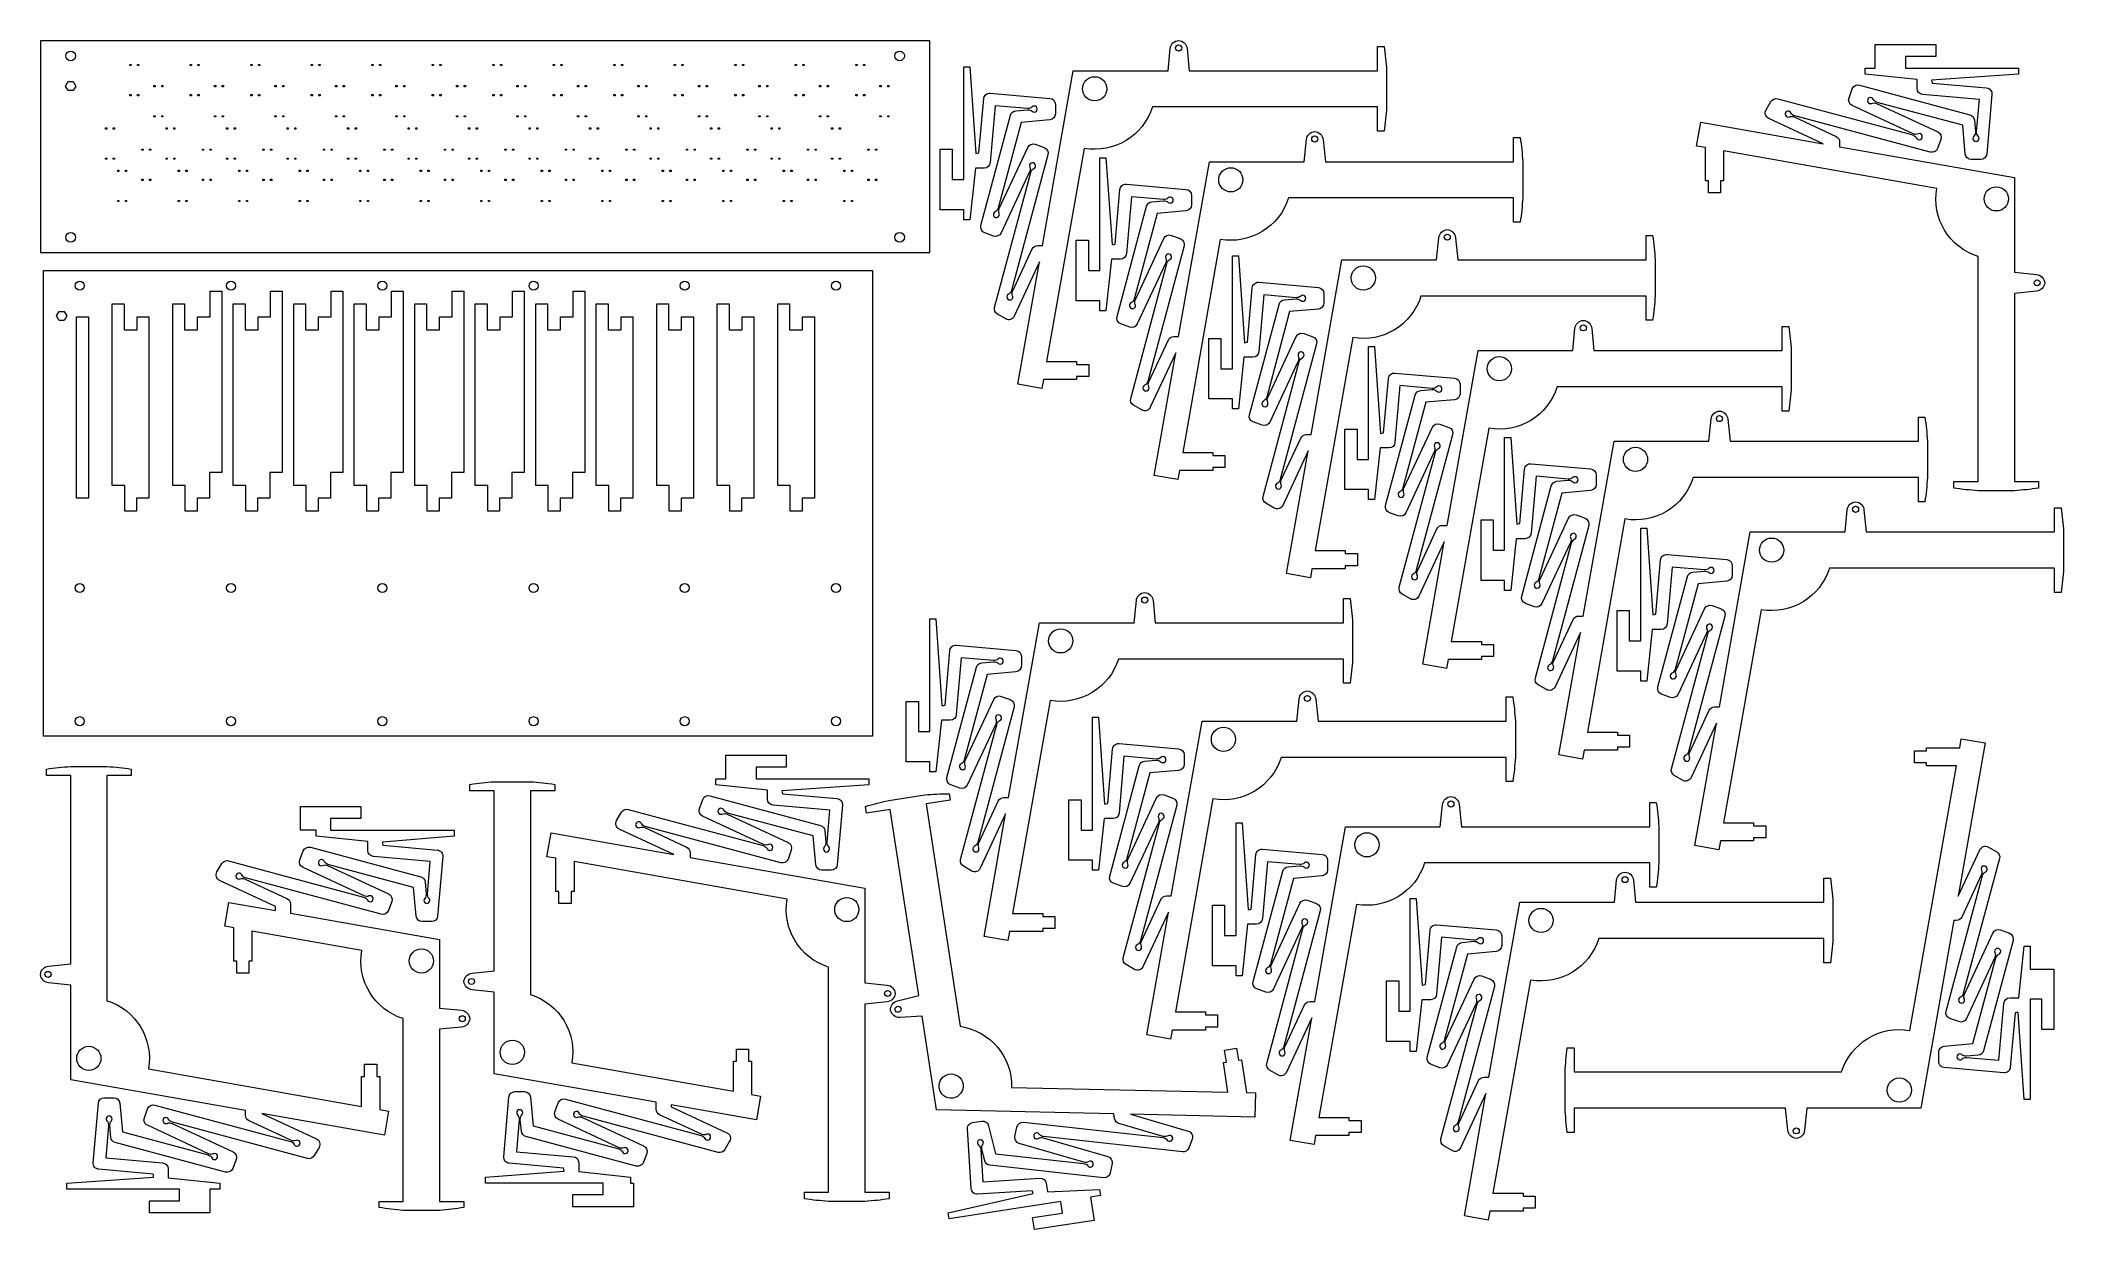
# Model space of a CAD drawing. Header units: millimetres. Extents: x -335 to 334, y -198 to 195.
import ezdxf

# ---------------------------------------------------------------- set-up
doc = ezdxf.new("R2010")
doc.units = ezdxf.units.MM
doc.header["$MEASUREMENT"] = 0
doc.layers.add('Layer 1', color=7, linetype='Continuous')

msp = doc.modelspace()

# ---------------------------------------------------------------- linework, layer by layer
at = {"layer": 'Layer 1', "lineweight": 15}
for points, knots in [([(-335, 125), (-335, 125), (-335, 195), (-335, 195), (-335, 195), (-335, 195), (-41, 195), (-41, 195), (-41, 195), (-41, 195), (-41, 125), (-41, 125), (-41, 125), (-41, 125), (-335, 125), (-335, 125)], [0, 0, 0, 0, 0.2, 0.2, 0.2, 0.2, 0.4, 0.4, 0.4, 0.4, 0.6, 0.6, 0.6, 0.6, 1, 1, 1, 1]), ([(32.5788, 173.1111), (32.5788, 173.1111), (107, 173.1111), (107, 173.1111), (107, 173.1111), (107, 173.1111), (107, 165.1111), (107, 165.1111), (107, 165.1111), (107, 165.1111), (109.1674, 165.1111), (109.1674, 165.1111), (109.1674, 165.1111), (109.5558, 167.7651), (109.8336, 170.434), (110, 173.1111), (110, 173.1111), (110, 173.1111), (110, 185.1111), (110, 185.1111), (110, 185.1111), (109.8336, 187.7882), (109.5558, 190.4571), (109.1674, 193.1111), (109.1674, 193.1111), (109.1674, 193.1111), (107, 193.1111), (107, 193.1111), (107, 193.1111), (107, 193.1111), (107, 185.1111), (107, 185.1111), (107, 185.1111), (107, 185.1111), (44.76, 185.1111), (44.76, 185.1111), (44.76, 185.1111), (44.76, 185.1111), (44.0302, 192.4096), (44.0302, 192.4096), (44.0302, 192.4096), (43.885, 193.8618), (42.7157, 194.9988), (41.26, 195.1034), (41.26, 195.1034), (39.8043, 194.9988), (38.6351, 193.8618), (38.4899, 192.4096), (38.4899, 192.4096), (38.4899, 192.4096), (37.76, 185.1111), (37.76, 185.1111), (37.76, 185.1111), (37.76, 185.1111), (6.4346, 185.1111), (6.4346, 185.1111), (6.4346, 185.1111), (6.4346, 185.1111), (-3.7572, 127.3106), (-3.7572, 127.3106), (-3.7572, 127.3106), (-3.7572, 127.3106), (-5.3291, 127.3106), (-5.3291, 127.3106), (-5.3291, 127.3106), (-6.1064, 127.3106), (-6.8132, 126.8602), (-7.1417, 126.1558), (-7.1417, 126.1558), (-7.1417, 126.1558), (-13.5929, 112.3213), (-13.5929, 112.3213), (-13.5929, 112.3213), (-13.8334, 111.8055), (-13.8428, 111.2117), (-13.6186, 110.6885), (-13.6186, 110.6885), (-13.4044, 110.1884), (-13.6293, 109.6088), (-14.1248, 109.384), (-14.1248, 109.384), (-14.6203, 109.1593), (-15.2045, 109.372), (-15.4397, 109.8626), (-15.4397, 109.8626), (-15.6748, 110.3533), (-15.4745, 110.9419), (-14.9889, 111.1873), (-14.9889, 111.1873), (-14.4809, 111.4439), (-14.1064, 111.9049), (-13.9591, 112.4546), (-13.9591, 112.4546), (-13.9591, 112.4546), (-1.9456, 157.2896), (-1.9456, 157.2896), (-1.9456, 157.2896), (-1.6772, 158.2913), (-2.219, 159.3319), (-3.1934, 159.6866), (-3.1934, 159.6866), (-3.1934, 159.6866), (-6.1444, 160.7607), (-6.1444, 160.7607), (-6.1444, 160.7607), (-7.1189, 161.1154), (-8.2028, 160.6664), (-8.6411, 159.7265), (-8.6411, 159.7265), (-8.6411, 159.7265), (-18.0472, 139.555), (-18.0472, 139.555), (-18.0472, 139.555), (-18.2877, 139.0392), (-18.2971, 138.4454), (-18.073, 137.9222), (-18.073, 137.9222), (-17.8588, 137.4221), (-18.0837, 136.8425), (-18.5792, 136.6178), (-18.5792, 136.6178), (-19.0747, 136.393), (-19.6589, 136.6057), (-19.894, 137.0963), (-19.894, 137.0963), (-20.1291, 137.587), (-19.9289, 138.1756), (-19.4433, 138.421), (-19.4433, 138.421), (-18.9353, 138.6777), (-18.5608, 139.1386), (-18.4135, 139.6884), (-18.4135, 139.6884), (-18.4135, 139.6884), (-10.8258, 168.0061), (-10.8258, 168.0061), (-10.8258, 168.0061), (-10.8258, 168.0061), (-1.3256, 168.8373), (-1.3256, 168.8373), (-1.3256, 168.8373), (-0.2926, 168.9276), (0.5, 169.7926), (0.5, 170.8296), (0.5, 170.8296), (0.5, 170.8296), (0.5, 173.97), (0.5, 173.97), (0.5, 173.97), (0.5, 175.0071), (-0.2926, 175.8721), (-1.3256, 175.9624), (-1.3256, 175.9624), (-1.3256, 175.9624), (-21.0167, 177.6852), (-21.0167, 177.6852), (-21.0167, 177.6852), (-21.5451, 177.7314), (-22.0703, 177.5658), (-22.4766, 177.2249), (-22.4766, 177.2249), (-22.8829, 176.8839), (-23.1372, 176.3955), (-23.1834, 175.8671), (-23.1834, 175.8671), (-23.1834, 175.8671), (-24.7559, 157.8932), (-24.7559, 157.8932), (-24.7559, 157.8932), (-25.092, 157.8155), (-25.4293, 157.7459), (-25.7652, 157.6842), (-25.7652, 157.6842), (-25.7652, 157.6842), (-27.7652, 186.4053), (-27.7652, 186.4053), (-27.7652, 186.4053), (-27.7652, 186.4053), (-29.7652, 186.4053), (-29.7652, 186.4053), (-29.7652, 186.4053), (-29.7652, 186.4053), (-29.7652, 149.1111), (-29.7652, 149.1111), (-29.7652, 149.1111), (-29.7652, 149.1111), (-33.5652, 149.1111), (-33.5652, 149.1111), (-33.5652, 149.1111), (-33.5652, 149.1111), (-33.5652, 159.1111), (-33.5652, 159.1111), (-33.5652, 159.1111), (-33.5652, 159.1111), (-37.5652, 159.1111), (-37.5652, 159.1111), (-37.5652, 159.1111), (-37.5652, 159.1111), (-37.5652, 139.1111), (-37.5652, 139.1111), (-37.5652, 139.1111), (-37.5652, 139.1111), (-29.7652, 139.1111), (-29.7652, 139.1111), (-29.7652, 139.1111), (-29.7652, 139.1111), (-29.7652, 135.8106), (-29.7652, 135.8106), (-29.7652, 135.8106), (-29.7652, 135.8106), (-27.7652, 135.8106), (-27.7652, 135.8106), (-27.7652, 135.8106), (-27.7652, 135.8106), (-25.9508, 152.8932), (-25.9508, 152.8932), (-25.9508, 152.8932), (-25.9508, 152.8932), (-23.0108, 152.8932), (-23.0108, 152.8932), (-23.0108, 152.8932), (-21.9738, 152.8932), (-21.1088, 153.6858), (-21.0184, 154.7189), (-21.0184, 154.7189), (-21.0184, 154.7189), (-19.373, 173.5261), (-19.373, 173.5261), (-19.373, 173.5261), (-19.373, 173.5261), (-8.7275, 172.5947), (-8.7275, 172.5947), (-8.7275, 172.5947), (-8.1606, 172.5451), (-7.5993, 172.7394), (-7.1844, 173.1289), (-7.1844, 173.1289), (-6.7877, 173.5013), (-6.1661, 173.4882), (-5.7854, 173.0995), (-5.7854, 173.0995), (-5.4048, 172.7107), (-5.4048, 172.089), (-5.7854, 171.7002), (-5.7854, 171.7002), (-6.1661, 171.3115), (-6.7877, 171.2984), (-7.1844, 171.6708), (-7.1844, 171.6708), (-7.5993, 172.0603), (-8.1606, 172.2546), (-8.7275, 172.205), (-8.7275, 172.205), (-8.7275, 172.205), (-12.5695, 171.8688), (-12.5695, 171.8688), (-12.5695, 171.8688), (-13.4071, 171.7956), (-14.1094, 171.2062), (-14.327, 170.3941), (-14.327, 170.3941), (-14.327, 170.3941), (-24.1097, 133.8847), (-24.1097, 133.8847), (-24.1097, 133.8847), (-24.3781, 132.883), (-23.8363, 131.8423), (-22.8619, 131.4877), (-22.8619, 131.4877), (-22.8619, 131.4877), (-19.9109, 130.4136), (-19.9109, 130.4136), (-19.9109, 130.4136), (-18.9364, 130.0589), (-17.8525, 130.5079), (-17.4142, 131.4477), (-17.4142, 131.4477), (-17.4142, 131.4477), (-8.0081, 151.6192), (-8.0081, 151.6192), (-8.0081, 151.6192), (-7.7676, 152.135), (-7.7582, 152.7289), (-7.9823, 153.252), (-7.9823, 153.252), (-8.1965, 153.7522), (-7.9716, 154.3318), (-7.4761, 154.5565), (-7.4761, 154.5565), (-6.9806, 154.7812), (-6.3964, 154.5686), (-6.1613, 154.078), (-6.1613, 154.078), (-5.9262, 153.5873), (-6.1264, 152.9987), (-6.612, 152.7533), (-6.612, 152.7533), (-7.12, 152.4966), (-7.4945, 152.0357), (-7.6418, 151.4859), (-7.6418, 151.4859), (-7.6418, 151.4859), (-19.6026, 106.8477), (-19.6026, 106.8477), (-19.6026, 106.8477), (-19.8369, 105.9733), (-19.4547, 105.0506), (-18.6708, 104.598), (-18.6708, 104.598), (-18.6708, 104.598), (-15.9204, 103.01), (-15.9204, 103.01), (-15.9204, 103.01), (-15.4347, 102.7297), (-14.8537, 102.666), (-14.3189, 102.8346), (-14.3189, 102.8346), (-13.7842, 103.0033), (-13.3447, 103.3886), (-13.1077, 103.8968), (-13.1077, 103.8968), (-13.1077, 103.8968), (-4.7103, 121.9052), (-4.7103, 121.9052), (-4.7103, 121.9052), (-4.7103, 121.9052), (-11.8544, 81.3892), (-11.8544, 81.3892), (-11.8544, 81.3892), (-11.8544, 81.3892), (-3.9759, 80), (-3.9759, 80), (-3.9759, 80), (-3.9759, 80), (-3.455, 82.9545), (-3.455, 82.9545), (-3.455, 82.9545), (-3.455, 82.9545), (7.545, 82.9545), (7.545, 82.9545), (7.545, 82.9545), (7.545, 82.9545), (7.545, 83.9545), (7.545, 83.9545), (7.545, 83.9545), (7.545, 83.9545), (11.545, 83.9545), (11.545, 83.9545), (11.545, 83.9545), (11.545, 83.9545), (11.545, 87.9545), (11.545, 87.9545), (11.545, 87.9545), (11.545, 87.9545), (7.545, 87.9545), (7.545, 87.9545), (7.545, 87.9545), (7.545, 87.9545), (7.545, 88.9545), (7.545, 88.9545), (7.545, 88.9545), (7.545, 88.9545), (-2.397, 88.9545), (-2.397, 88.9545), (-2.397, 88.9545), (-2.397, 88.9545), (10.0271, 159.4149), (10.0271, 159.4149), (10.0271, 159.4149), (19.9167, 157.6711), (29.5661, 163.5314), (32.5788, 173.1111)], [0, 0, 0, 0, 0.0106383, 0.0106383, 0.0106383, 0.0106383, 0.0212766, 0.0212766, 0.0212766, 0.0212766, 0.03191489, 0.03191489, 0.03191489, 0.03191489, 0.04255319, 0.04255319, 0.04255319, 0.04255319, 0.05319149, 0.05319149, 0.05319149, 0.05319149, 0.06382979, 0.06382979, 0.06382979, 0.06382979, 0.07446809, 0.07446809, 0.07446809, 0.07446809, 0.08510638, 0.08510638, 0.08510638, 0.08510638, 0.09574468, 0.09574468, 0.09574468, 0.09574468, 0.10638298, 0.10638298, 0.10638298, 0.10638298, 0.11702128, 0.11702128, 0.11702128, 0.11702128, 0.12765957, 0.12765957, 0.12765957, 0.12765957, 0.13829787, 0.13829787, 0.13829787, 0.13829787, 0.14893617, 0.14893617, 0.14893617, 0.14893617, 0.15957447, 0.15957447, 0.15957447, 0.15957447, 0.17021277, 0.17021277, 0.17021277, 0.17021277, 0.18085106, 0.18085106, 0.18085106, 0.18085106, 0.19148936, 0.19148936, 0.19148936, 0.19148936, 0.20212766, 0.20212766, 0.20212766, 0.20212766, 0.21276596, 0.21276596, 0.21276596, 0.21276596, 0.22340426, 0.22340426, 0.22340426, 0.22340426, 0.23404255, 0.23404255, 0.23404255, 0.23404255, 0.24468085, 0.24468085, 0.24468085, 0.24468085, 0.25531915, 0.25531915, 0.25531915, 0.25531915, 0.26595745, 0.26595745, 0.26595745, 0.26595745, 0.27659574, 0.27659574, 0.27659574, 0.27659574, 0.28723404, 0.28723404, 0.28723404, 0.28723404, 0.29787234, 0.29787234, 0.29787234, 0.29787234, 0.30851064, 0.30851064, 0.30851064, 0.30851064, 0.31914894, 0.31914894, 0.31914894, 0.31914894, 0.32978723, 0.32978723, 0.32978723, 0.32978723, 0.34042553, 0.34042553, 0.34042553, 0.34042553, 0.35106383, 0.35106383, 0.35106383, 0.35106383, 0.36170213, 0.36170213, 0.36170213, 0.36170213, 0.37234043, 0.37234043, 0.37234043, 0.37234043, 0.38297872, 0.38297872, 0.38297872, 0.38297872, 0.39361702, 0.39361702, 0.39361702, 0.39361702, 0.40425532, 0.40425532, 0.40425532, 0.40425532, 0.41489362, 0.41489362, 0.41489362, 0.41489362, 0.42553191, 0.42553191, 0.42553191, 0.42553191, 0.43617021, 0.43617021, 0.43617021, 0.43617021, 0.44680851, 0.44680851, 0.44680851, 0.44680851, 0.45744681, 0.45744681, 0.45744681, 0.45744681, 0.46808511, 0.46808511, 0.46808511, 0.46808511, 0.4787234, 0.4787234, 0.4787234, 0.4787234, 0.4893617, 0.4893617, 0.4893617, 0.4893617, 0.5, 0.5, 0.5, 0.5, 0.5106383, 0.5106383, 0.5106383, 0.5106383, 0.5212766, 0.5212766, 0.5212766, 0.5212766, 0.53191489, 0.53191489, 0.53191489, 0.53191489, 0.54255319, 0.54255319, 0.54255319, 0.54255319, 0.55319149, 0.55319149, 0.55319149, 0.55319149, 0.56382979, 0.56382979, 0.56382979, 0.56382979, 0.57446809, 0.57446809, 0.57446809, 0.57446809, 0.58510638, 0.58510638, 0.58510638, 0.58510638, 0.59574468, 0.59574468, 0.59574468, 0.59574468, 0.60638298, 0.60638298, 0.60638298, 0.60638298, 0.61702128, 0.61702128, 0.61702128, 0.61702128, 0.62765957, 0.62765957, 0.62765957, 0.62765957, 0.63829787, 0.63829787, 0.63829787, 0.63829787, 0.64893617, 0.64893617, 0.64893617, 0.64893617, 0.65957447, 0.65957447, 0.65957447, 0.65957447, 0.67021277, 0.67021277, 0.67021277, 0.67021277, 0.68085106, 0.68085106, 0.68085106, 0.68085106, 0.69148936, 0.69148936, 0.69148936, 0.69148936, 0.70212766, 0.70212766, 0.70212766, 0.70212766, 0.71276596, 0.71276596, 0.71276596, 0.71276596, 0.72340426, 0.72340426, 0.72340426, 0.72340426, 0.73404255, 0.73404255, 0.73404255, 0.73404255, 0.74468085, 0.74468085, 0.74468085, 0.74468085, 0.75531915, 0.75531915, 0.75531915, 0.75531915, 0.76595745, 0.76595745, 0.76595745, 0.76595745, 0.77659574, 0.77659574, 0.77659574, 0.77659574, 0.78723404, 0.78723404, 0.78723404, 0.78723404, 0.79787234, 0.79787234, 0.79787234, 0.79787234, 0.80851064, 0.80851064, 0.80851064, 0.80851064, 0.81914894, 0.81914894, 0.81914894, 0.81914894, 0.82978723, 0.82978723, 0.82978723, 0.82978723, 0.84042553, 0.84042553, 0.84042553, 0.84042553, 0.85106383, 0.85106383, 0.85106383, 0.85106383, 0.86170213, 0.86170213, 0.86170213, 0.86170213, 0.87234043, 0.87234043, 0.87234043, 0.87234043, 0.88297872, 0.88297872, 0.88297872, 0.88297872, 0.89361702, 0.89361702, 0.89361702, 0.89361702, 0.90425532, 0.90425532, 0.90425532, 0.90425532, 0.91489362, 0.91489362, 0.91489362, 0.91489362, 0.92553191, 0.92553191, 0.92553191, 0.92553191, 0.93617021, 0.93617021, 0.93617021, 0.93617021, 0.94680851, 0.94680851, 0.94680851, 0.94680851, 0.95744681, 0.95744681, 0.95744681, 0.95744681, 0.96808511, 0.96808511, 0.96808511, 0.96808511, 0.9787234, 0.9787234, 0.9787234, 0.9787234, 1, 1, 1, 1]), ([(-323.4, 190), (-323.4, 190.8837), (-324.1163, 191.6), (-325, 191.6), (-325, 191.6), (-325.8837, 191.6), (-326.6, 190.8837), (-326.6, 190), (-326.6, 190), (-326.6, 189.1163), (-325.8837, 188.4), (-325, 188.4), (-325, 188.4), (-324.1164, 188.4), (-323.4, 189.1163), (-323.4, 190)], [0, 0, 0, 0, 0.2, 0.2, 0.2, 0.2, 0.4, 0.4, 0.4, 0.4, 0.6, 0.6, 0.6, 0.6, 1, 1, 1, 1]), ([(-49.4, 190), (-49.4, 190.8837), (-50.1163, 191.6), (-51, 191.6), (-51, 191.6), (-51.8837, 191.6), (-52.6, 190.8837), (-52.6, 190), (-52.6, 190), (-52.6, 189.1163), (-51.8837, 188.4), (-51, 188.4), (-51, 188.4), (-50.1164, 188.4), (-49.4, 189.1163), (-49.4, 190)], [0, 0, 0, 0, 0.2, 0.2, 0.2, 0.2, 0.4, 0.4, 0.4, 0.4, 0.6, 0.6, 0.6, 0.6, 1, 1, 1, 1]), ([(41.26, 191.6111), (41.8123, 191.6111), (42.26, 192.0588), (42.26, 192.6111), (42.26, 192.6111), (42.26, 193.1634), (41.8123, 193.6111), (41.26, 193.6111), (41.26, 193.6111), (40.7078, 193.6111), (40.26, 193.1634), (40.26, 192.6111), (40.26, 192.6111), (40.26, 192.0588), (40.7078, 191.6111), (41.26, 191.6111)], [0, 0, 0, 0, 0.2, 0.2, 0.2, 0.2, 0.4, 0.4, 0.4, 0.4, 0.6, 0.6, 0.6, 0.6, 1, 1, 1, 1]), ([(305.5594, 123.6386), (305.5594, 123.6386), (305.5594, 49.2174), (305.5594, 49.2174), (305.5594, 49.2174), (305.5594, 49.2174), (297.5594, 49.2174), (297.5594, 49.2174), (297.5594, 49.2174), (297.5594, 49.2174), (297.5594, 47.05), (297.5594, 47.05), (297.5594, 47.05), (300.2134, 46.6616), (302.8823, 46.3838), (305.5594, 46.2174), (305.5594, 46.2174), (305.5594, 46.2174), (317.5594, 46.2174), (317.5594, 46.2174), (317.5594, 46.2174), (320.2365, 46.3838), (322.9054, 46.6616), (325.5594, 47.05), (325.5594, 47.05), (325.5594, 47.05), (325.5594, 49.2174), (325.5594, 49.2174), (325.5594, 49.2174), (325.5594, 49.2174), (317.5594, 49.2174), (317.5594, 49.2174), (317.5594, 49.2174), (317.5594, 49.2174), (317.5594, 111.4574), (317.5594, 111.4574), (317.5594, 111.4574), (317.5594, 111.4574), (324.8579, 112.1872), (324.8579, 112.1872), (324.8579, 112.1872), (326.3101, 112.3324), (327.4471, 113.5017), (327.5517, 114.9574), (327.5517, 114.9574), (327.4471, 116.4131), (326.3101, 117.5823), (324.8579, 117.7275), (324.8579, 117.7275), (324.8579, 117.7275), (317.5594, 118.4574), (317.5594, 118.4574), (317.5594, 118.4574), (317.5594, 118.4574), (317.5594, 149.7828), (317.5594, 149.7828), (317.5594, 149.7828), (317.5594, 149.7828), (259.7589, 159.9746), (259.7589, 159.9746), (259.7589, 159.9746), (259.7589, 159.9746), (259.7589, 161.5465), (259.7589, 161.5465), (259.7589, 161.5465), (259.7589, 162.3238), (259.3085, 163.0306), (258.6041, 163.3591), (258.6041, 163.3591), (258.6041, 163.3591), (244.7696, 169.8103), (244.7696, 169.8103), (244.7696, 169.8103), (244.2538, 170.0508), (243.66, 170.0602), (243.1368, 169.836), (243.1368, 169.836), (242.6367, 169.6218), (242.0571, 169.8467), (241.8323, 170.3422), (241.8323, 170.3422), (241.6076, 170.8377), (241.8203, 171.4219), (242.3109, 171.6571), (242.3109, 171.6571), (242.8016, 171.8922), (243.3902, 171.6919), (243.6356, 171.2063), (243.6356, 171.2063), (243.8922, 170.6983), (244.3532, 170.3238), (244.9029, 170.1765), (244.9029, 170.1765), (244.9029, 170.1765), (289.7379, 158.163), (289.7379, 158.163), (289.7379, 158.163), (290.7396, 157.8946), (291.7802, 158.4364), (292.1349, 159.4108), (292.1349, 159.4108), (292.1349, 159.4108), (293.209, 162.3618), (293.209, 162.3618), (293.209, 162.3618), (293.5637, 163.3363), (293.1147, 164.4202), (292.1748, 164.8585), (292.1748, 164.8585), (292.1748, 164.8585), (272.0033, 174.2646), (272.0033, 174.2646), (272.0033, 174.2646), (271.4875, 174.5051), (270.8937, 174.5145), (270.3705, 174.2904), (270.3705, 174.2904), (269.8704, 174.0762), (269.2908, 174.3011), (269.0661, 174.7966), (269.0661, 174.7966), (268.8413, 175.2921), (269.054, 175.8763), (269.5446, 176.1114), (269.5446, 176.1114), (270.0353, 176.3465), (270.6239, 176.1463), (270.8693, 175.6607), (270.8693, 175.6607), (271.126, 175.1527), (271.5869, 174.7782), (272.1367, 174.6309), (272.1367, 174.6309), (272.1367, 174.6309), (300.4544, 167.0432), (300.4544, 167.0432), (300.4544, 167.0432), (300.4544, 167.0432), (301.2856, 157.543), (301.2856, 157.543), (301.2856, 157.543), (301.3759, 156.51), (302.2409, 155.7174), (303.2779, 155.7174), (303.2779, 155.7174), (303.2779, 155.7174), (306.4183, 155.7174), (306.4183, 155.7174), (306.4183, 155.7174), (307.4554, 155.7174), (308.3204, 156.51), (308.4107, 157.543), (308.4107, 157.543), (308.4107, 157.543), (310.1335, 177.2341), (310.1335, 177.2341), (310.1335, 177.2341), (310.1797, 177.7625), (310.0141, 178.2877), (309.6732, 178.694), (309.6732, 178.694), (309.3322, 179.1003), (308.8438, 179.3546), (308.3154, 179.4008), (308.3154, 179.4008), (308.3154, 179.4008), (290.3415, 180.9733), (290.3415, 180.9733), (290.3415, 180.9733), (290.2638, 181.3094), (290.1942, 181.6467), (290.1325, 181.9826), (290.1325, 181.9826), (290.1325, 181.9826), (318.8536, 183.9826), (318.8536, 183.9826), (318.8536, 183.9826), (318.8536, 183.9826), (318.8536, 185.9826), (318.8536, 185.9826), (318.8536, 185.9826), (318.8536, 185.9826), (281.5594, 185.9826), (281.5594, 185.9826), (281.5594, 185.9826), (281.5594, 185.9826), (281.5594, 189.7826), (281.5594, 189.7826), (281.5594, 189.7826), (281.5594, 189.7826), (291.5594, 189.7826), (291.5594, 189.7826), (291.5594, 189.7826), (291.5594, 189.7826), (291.5594, 193.7826), (291.5594, 193.7826), (291.5594, 193.7826), (291.5594, 193.7826), (271.5594, 193.7826), (271.5594, 193.7826), (271.5594, 193.7826), (271.5594, 193.7826), (271.5594, 185.9826), (271.5594, 185.9826), (271.5594, 185.9826), (271.5594, 185.9826), (268.2589, 185.9826), (268.2589, 185.9826), (268.2589, 185.9826), (268.2589, 185.9826), (268.2589, 183.9826), (268.2589, 183.9826), (268.2589, 183.9826), (268.2589, 183.9826), (285.3415, 182.1682), (285.3415, 182.1682), (285.3415, 182.1682), (285.3415, 182.1682), (285.3415, 179.2282), (285.3415, 179.2282), (285.3415, 179.2282), (285.3415, 178.1912), (286.1341, 177.3262), (287.1672, 177.2358), (287.1672, 177.2358), (287.1672, 177.2358), (305.9744, 175.5904), (305.9744, 175.5904), (305.9744, 175.5904), (305.9744, 175.5904), (305.043, 164.9449), (305.043, 164.9449), (305.043, 164.9449), (304.9934, 164.378), (305.1877, 163.8167), (305.5772, 163.4018), (305.5772, 163.4018), (305.9496, 163.0051), (305.9365, 162.3835), (305.5478, 162.0028), (305.5478, 162.0028), (305.159, 161.6222), (304.5373, 161.6222), (304.1485, 162.0028), (304.1485, 162.0028), (303.7598, 162.3835), (303.7467, 163.0051), (304.1191, 163.4018), (304.1191, 163.4018), (304.5086, 163.8167), (304.7029, 164.378), (304.6533, 164.9449), (304.6533, 164.9449), (304.6533, 164.9449), (304.3171, 168.7869), (304.3171, 168.7869), (304.3171, 168.7869), (304.2439, 169.6245), (303.6545, 170.3268), (302.8424, 170.5444), (302.8424, 170.5444), (302.8424, 170.5444), (266.333, 180.3271), (266.333, 180.3271), (266.333, 180.3271), (265.3313, 180.5955), (264.2906, 180.0537), (263.936, 179.0793), (263.936, 179.0793), (263.936, 179.0793), (262.8619, 176.1283), (262.8619, 176.1283), (262.8619, 176.1283), (262.5072, 175.1538), (262.9562, 174.0699), (263.896, 173.6316), (263.896, 173.6316), (263.896, 173.6316), (284.0675, 164.2255), (284.0675, 164.2255), (284.0675, 164.2255), (284.5833, 163.985), (285.1772, 163.9756), (285.7003, 164.1997), (285.7003, 164.1997), (286.2005, 164.4139), (286.7801, 164.189), (287.0048, 163.6935), (287.0048, 163.6935), (287.2295, 163.198), (287.0169, 162.6138), (286.5263, 162.3787), (286.5263, 162.3787), (286.0356, 162.1436), (285.447, 162.3438), (285.2016, 162.8294), (285.2016, 162.8294), (284.9449, 163.3374), (284.484, 163.7119), (283.9342, 163.8592), (283.9342, 163.8592), (283.9342, 163.8592), (239.296, 175.82), (239.296, 175.82), (239.296, 175.82), (238.4216, 176.0543), (237.4989, 175.6721), (237.0463, 174.8882), (237.0463, 174.8882), (237.0463, 174.8882), (235.4583, 172.1378), (235.4583, 172.1378), (235.4583, 172.1378), (235.178, 171.6521), (235.1143, 171.0711), (235.2829, 170.5363), (235.2829, 170.5363), (235.4516, 170.0016), (235.8369, 169.5621), (236.3451, 169.3251), (236.3451, 169.3251), (236.3451, 169.3251), (254.3535, 160.9277), (254.3535, 160.9277), (254.3535, 160.9277), (254.3535, 160.9277), (213.8375, 168.0718), (213.8375, 168.0718), (213.8375, 168.0718), (213.8375, 168.0718), (212.4483, 160.1933), (212.4483, 160.1933), (212.4483, 160.1933), (212.4483, 160.1933), (215.4028, 159.6724), (215.4028, 159.6724), (215.4028, 159.6724), (215.4028, 159.6724), (215.4028, 148.6724), (215.4028, 148.6724), (215.4028, 148.6724), (215.4028, 148.6724), (216.4028, 148.6724), (216.4028, 148.6724), (216.4028, 148.6724), (216.4028, 148.6724), (216.4028, 144.6724), (216.4028, 144.6724), (216.4028, 144.6724), (216.4028, 144.6724), (220.4028, 144.6724), (220.4028, 144.6724), (220.4028, 144.6724), (220.4028, 144.6724), (220.4028, 148.6724), (220.4028, 148.6724), (220.4028, 148.6724), (220.4028, 148.6724), (221.4028, 148.6724), (221.4028, 148.6724), (221.4028, 148.6724), (221.4028, 148.6724), (221.4028, 158.6144), (221.4028, 158.6144), (221.4028, 158.6144), (221.4028, 158.6144), (291.8632, 146.1903), (291.8632, 146.1903), (291.8632, 146.1903), (290.1194, 136.3007), (295.9797, 126.6513), (305.5594, 123.6386)], [0, 0, 0, 0, 0.0106383, 0.0106383, 0.0106383, 0.0106383, 0.0212766, 0.0212766, 0.0212766, 0.0212766, 0.03191489, 0.03191489, 0.03191489, 0.03191489, 0.04255319, 0.04255319, 0.04255319, 0.04255319, 0.05319149, 0.05319149, 0.05319149, 0.05319149, 0.06382979, 0.06382979, 0.06382979, 0.06382979, 0.07446809, 0.07446809, 0.07446809, 0.07446809, 0.08510638, 0.08510638, 0.08510638, 0.08510638, 0.09574468, 0.09574468, 0.09574468, 0.09574468, 0.10638298, 0.10638298, 0.10638298, 0.10638298, 0.11702128, 0.11702128, 0.11702128, 0.11702128, 0.12765957, 0.12765957, 0.12765957, 0.12765957, 0.13829787, 0.13829787, 0.13829787, 0.13829787, 0.14893617, 0.14893617, 0.14893617, 0.14893617, 0.15957447, 0.15957447, 0.15957447, 0.15957447, 0.17021277, 0.17021277, 0.17021277, 0.17021277, 0.18085106, 0.18085106, 0.18085106, 0.18085106, 0.19148936, 0.19148936, 0.19148936, 0.19148936, 0.20212766, 0.20212766, 0.20212766, 0.20212766, 0.21276596, 0.21276596, 0.21276596, 0.21276596, 0.22340426, 0.22340426, 0.22340426, 0.22340426, 0.23404255, 0.23404255, 0.23404255, 0.23404255, 0.24468085, 0.24468085, 0.24468085, 0.24468085, 0.25531915, 0.25531915, 0.25531915, 0.25531915, 0.26595745, 0.26595745, 0.26595745, 0.26595745, 0.27659574, 0.27659574, 0.27659574, 0.27659574, 0.28723404, 0.28723404, 0.28723404, 0.28723404, 0.29787234, 0.29787234, 0.29787234, 0.29787234, 0.30851064, 0.30851064, 0.30851064, 0.30851064, 0.31914894, 0.31914894, 0.31914894, 0.31914894, 0.32978723, 0.32978723, 0.32978723, 0.32978723, 0.34042553, 0.34042553, 0.34042553, 0.34042553, 0.35106383, 0.35106383, 0.35106383, 0.35106383, 0.36170213, 0.36170213, 0.36170213, 0.36170213, 0.37234043, 0.37234043, 0.37234043, 0.37234043, 0.38297872, 0.38297872, 0.38297872, 0.38297872, 0.39361702, 0.39361702, 0.39361702, 0.39361702, 0.40425532, 0.40425532, 0.40425532, 0.40425532, 0.41489362, 0.41489362, 0.41489362, 0.41489362, 0.42553191, 0.42553191, 0.42553191, 0.42553191, 0.43617021, 0.43617021, 0.43617021, 0.43617021, 0.44680851, 0.44680851, 0.44680851, 0.44680851, 0.45744681, 0.45744681, 0.45744681, 0.45744681, 0.46808511, 0.46808511, 0.46808511, 0.46808511, 0.4787234, 0.4787234, 0.4787234, 0.4787234, 0.4893617, 0.4893617, 0.4893617, 0.4893617, 0.5, 0.5, 0.5, 0.5, 0.5106383, 0.5106383, 0.5106383, 0.5106383, 0.5212766, 0.5212766, 0.5212766, 0.5212766, 0.53191489, 0.53191489, 0.53191489, 0.53191489, 0.54255319, 0.54255319, 0.54255319, 0.54255319, 0.55319149, 0.55319149, 0.55319149, 0.55319149, 0.56382979, 0.56382979, 0.56382979, 0.56382979, 0.57446809, 0.57446809, 0.57446809, 0.57446809, 0.58510638, 0.58510638, 0.58510638, 0.58510638, 0.59574468, 0.59574468, 0.59574468, 0.59574468, 0.60638298, 0.60638298, 0.60638298, 0.60638298, 0.61702128, 0.61702128, 0.61702128, 0.61702128, 0.62765957, 0.62765957, 0.62765957, 0.62765957, 0.63829787, 0.63829787, 0.63829787, 0.63829787, 0.64893617, 0.64893617, 0.64893617, 0.64893617, 0.65957447, 0.65957447, 0.65957447, 0.65957447, 0.67021277, 0.67021277, 0.67021277, 0.67021277, 0.68085106, 0.68085106, 0.68085106, 0.68085106, 0.69148936, 0.69148936, 0.69148936, 0.69148936, 0.70212766, 0.70212766, 0.70212766, 0.70212766, 0.71276596, 0.71276596, 0.71276596, 0.71276596, 0.72340426, 0.72340426, 0.72340426, 0.72340426, 0.73404255, 0.73404255, 0.73404255, 0.73404255, 0.74468085, 0.74468085, 0.74468085, 0.74468085, 0.75531915, 0.75531915, 0.75531915, 0.75531915, 0.76595745, 0.76595745, 0.76595745, 0.76595745, 0.77659574, 0.77659574, 0.77659574, 0.77659574, 0.78723404, 0.78723404, 0.78723404, 0.78723404, 0.79787234, 0.79787234, 0.79787234, 0.79787234, 0.80851064, 0.80851064, 0.80851064, 0.80851064, 0.81914894, 0.81914894, 0.81914894, 0.81914894, 0.82978723, 0.82978723, 0.82978723, 0.82978723, 0.84042553, 0.84042553, 0.84042553, 0.84042553, 0.85106383, 0.85106383, 0.85106383, 0.85106383, 0.86170213, 0.86170213, 0.86170213, 0.86170213, 0.87234043, 0.87234043, 0.87234043, 0.87234043, 0.88297872, 0.88297872, 0.88297872, 0.88297872, 0.89361702, 0.89361702, 0.89361702, 0.89361702, 0.90425532, 0.90425532, 0.90425532, 0.90425532, 0.91489362, 0.91489362, 0.91489362, 0.91489362, 0.92553191, 0.92553191, 0.92553191, 0.92553191, 0.93617021, 0.93617021, 0.93617021, 0.93617021, 0.94680851, 0.94680851, 0.94680851, 0.94680851, 0.95744681, 0.95744681, 0.95744681, 0.95744681, 0.96808511, 0.96808511, 0.96808511, 0.96808511, 0.9787234, 0.9787234, 0.9787234, 0.9787234, 1, 1, 1, 1]), ([(-323.2679, 180), (-323.2679, 180), (-324.134, 181.5), (-324.134, 181.5), (-324.134, 181.5), (-324.134, 181.5), (-325.866, 181.5), (-325.866, 181.5), (-325.866, 181.5), (-325.866, 181.5), (-326.7321, 180), (-326.7321, 180), (-326.7321, 180), (-326.7321, 180), (-325.866, 178.5), (-325.866, 178.5), (-325.866, 178.5), (-325.866, 178.5), (-324.134, 178.5), (-324.134, 178.5), (-324.134, 178.5), (-324.134, 178.5), (-323.2679, 180), (-323.2679, 180)], [0, 0, 0, 0, 0.14285714, 0.14285714, 0.14285714, 0.14285714, 0.28571429, 0.28571429, 0.28571429, 0.28571429, 0.42857143, 0.42857143, 0.42857143, 0.42857143, 0.57142857, 0.57142857, 0.57142857, 0.57142857, 0.71428571, 0.71428571, 0.71428571, 0.71428571, 1, 1, 1, 1]), ([(-305.47, 187.2), (-305.47, 187.2), (-305.47, 186.8), (-305.47, 186.8), (-305.47, 186.8), (-305.47, 186.8), (-305.07, 186.8), (-305.07, 186.8), (-305.07, 186.8), (-305.07, 186.8), (-305.07, 187.2), (-305.07, 187.2), (-305.07, 187.2), (-305.07, 187.2), (-305.47, 187.2), (-305.47, 187.2)], [0, 0, 0, 0, 0.2, 0.2, 0.2, 0.2, 0.4, 0.4, 0.4, 0.4, 0.6, 0.6, 0.6, 0.6, 1, 1, 1, 1]), ([(-302.93, 187.2), (-302.93, 187.2), (-302.93, 186.8), (-302.93, 186.8), (-302.93, 186.8), (-302.93, 186.8), (-302.53, 186.8), (-302.53, 186.8), (-302.53, 186.8), (-302.53, 186.8), (-302.53, 187.2), (-302.53, 187.2), (-302.53, 187.2), (-302.53, 187.2), (-302.93, 187.2), (-302.93, 187.2)], [0, 0, 0, 0, 0.2, 0.2, 0.2, 0.2, 0.4, 0.4, 0.4, 0.4, 0.6, 0.6, 0.6, 0.6, 1, 1, 1, 1]), ([(-285.47, 187.2), (-285.47, 187.2), (-285.47, 186.8), (-285.47, 186.8), (-285.47, 186.8), (-285.47, 186.8), (-285.07, 186.8), (-285.07, 186.8), (-285.07, 186.8), (-285.07, 186.8), (-285.07, 187.2), (-285.07, 187.2), (-285.07, 187.2), (-285.07, 187.2), (-285.47, 187.2), (-285.47, 187.2)], [0, 0, 0, 0, 0.2, 0.2, 0.2, 0.2, 0.4, 0.4, 0.4, 0.4, 0.6, 0.6, 0.6, 0.6, 1, 1, 1, 1]), ([(-282.93, 187.2), (-282.93, 187.2), (-282.93, 186.8), (-282.93, 186.8), (-282.93, 186.8), (-282.93, 186.8), (-282.53, 186.8), (-282.53, 186.8), (-282.53, 186.8), (-282.53, 186.8), (-282.53, 187.2), (-282.53, 187.2), (-282.53, 187.2), (-282.53, 187.2), (-282.93, 187.2), (-282.93, 187.2)], [0, 0, 0, 0, 0.2, 0.2, 0.2, 0.2, 0.4, 0.4, 0.4, 0.4, 0.6, 0.6, 0.6, 0.6, 1, 1, 1, 1]), ([(-265.47, 187.2), (-265.47, 187.2), (-265.47, 186.8), (-265.47, 186.8), (-265.47, 186.8), (-265.47, 186.8), (-265.07, 186.8), (-265.07, 186.8), (-265.07, 186.8), (-265.07, 186.8), (-265.07, 187.2), (-265.07, 187.2), (-265.07, 187.2), (-265.07, 187.2), (-265.47, 187.2), (-265.47, 187.2)], [0, 0, 0, 0, 0.2, 0.2, 0.2, 0.2, 0.4, 0.4, 0.4, 0.4, 0.6, 0.6, 0.6, 0.6, 1, 1, 1, 1]), ([(-262.93, 187.2), (-262.93, 187.2), (-262.93, 186.8), (-262.93, 186.8), (-262.93, 186.8), (-262.93, 186.8), (-262.53, 186.8), (-262.53, 186.8), (-262.53, 186.8), (-262.53, 186.8), (-262.53, 187.2), (-262.53, 187.2), (-262.53, 187.2), (-262.53, 187.2), (-262.93, 187.2), (-262.93, 187.2)], [0, 0, 0, 0, 0.2, 0.2, 0.2, 0.2, 0.4, 0.4, 0.4, 0.4, 0.6, 0.6, 0.6, 0.6, 1, 1, 1, 1]), ([(-245.47, 187.2), (-245.47, 187.2), (-245.47, 186.8), (-245.47, 186.8), (-245.47, 186.8), (-245.47, 186.8), (-245.07, 186.8), (-245.07, 186.8), (-245.07, 186.8), (-245.07, 186.8), (-245.07, 187.2), (-245.07, 187.2), (-245.07, 187.2), (-245.07, 187.2), (-245.47, 187.2), (-245.47, 187.2)], [0, 0, 0, 0, 0.2, 0.2, 0.2, 0.2, 0.4, 0.4, 0.4, 0.4, 0.6, 0.6, 0.6, 0.6, 1, 1, 1, 1]), ([(-242.93, 187.2), (-242.93, 187.2), (-242.93, 186.8), (-242.93, 186.8), (-242.93, 186.8), (-242.93, 186.8), (-242.53, 186.8), (-242.53, 186.8), (-242.53, 186.8), (-242.53, 186.8), (-242.53, 187.2), (-242.53, 187.2), (-242.53, 187.2), (-242.53, 187.2), (-242.93, 187.2), (-242.93, 187.2)], [0, 0, 0, 0, 0.2, 0.2, 0.2, 0.2, 0.4, 0.4, 0.4, 0.4, 0.6, 0.6, 0.6, 0.6, 1, 1, 1, 1]), ([(-225.47, 187.2), (-225.47, 187.2), (-225.47, 186.8), (-225.47, 186.8), (-225.47, 186.8), (-225.47, 186.8), (-225.07, 186.8), (-225.07, 186.8), (-225.07, 186.8), (-225.07, 186.8), (-225.07, 187.2), (-225.07, 187.2), (-225.07, 187.2), (-225.07, 187.2), (-225.47, 187.2), (-225.47, 187.2)], [0, 0, 0, 0, 0.2, 0.2, 0.2, 0.2, 0.4, 0.4, 0.4, 0.4, 0.6, 0.6, 0.6, 0.6, 1, 1, 1, 1]), ([(-222.93, 187.2), (-222.93, 187.2), (-222.93, 186.8), (-222.93, 186.8), (-222.93, 186.8), (-222.93, 186.8), (-222.53, 186.8), (-222.53, 186.8), (-222.53, 186.8), (-222.53, 186.8), (-222.53, 187.2), (-222.53, 187.2), (-222.53, 187.2), (-222.53, 187.2), (-222.93, 187.2), (-222.93, 187.2)], [0, 0, 0, 0, 0.2, 0.2, 0.2, 0.2, 0.4, 0.4, 0.4, 0.4, 0.6, 0.6, 0.6, 0.6, 1, 1, 1, 1]), ([(-205.47, 187.2), (-205.47, 187.2), (-205.47, 186.8), (-205.47, 186.8), (-205.47, 186.8), (-205.47, 186.8), (-205.07, 186.8), (-205.07, 186.8), (-205.07, 186.8), (-205.07, 186.8), (-205.07, 187.2), (-205.07, 187.2), (-205.07, 187.2), (-205.07, 187.2), (-205.47, 187.2), (-205.47, 187.2)], [0, 0, 0, 0, 0.2, 0.2, 0.2, 0.2, 0.4, 0.4, 0.4, 0.4, 0.6, 0.6, 0.6, 0.6, 1, 1, 1, 1]), ([(-202.93, 187.2), (-202.93, 187.2), (-202.93, 186.8), (-202.93, 186.8), (-202.93, 186.8), (-202.93, 186.8), (-202.53, 186.8), (-202.53, 186.8), (-202.53, 186.8), (-202.53, 186.8), (-202.53, 187.2), (-202.53, 187.2), (-202.53, 187.2), (-202.53, 187.2), (-202.93, 187.2), (-202.93, 187.2)], [0, 0, 0, 0, 0.2, 0.2, 0.2, 0.2, 0.4, 0.4, 0.4, 0.4, 0.6, 0.6, 0.6, 0.6, 1, 1, 1, 1]), ([(-185.47, 187.2), (-185.47, 187.2), (-185.47, 186.8), (-185.47, 186.8), (-185.47, 186.8), (-185.47, 186.8), (-185.07, 186.8), (-185.07, 186.8), (-185.07, 186.8), (-185.07, 186.8), (-185.07, 187.2), (-185.07, 187.2), (-185.07, 187.2), (-185.07, 187.2), (-185.47, 187.2), (-185.47, 187.2)], [0, 0, 0, 0, 0.2, 0.2, 0.2, 0.2, 0.4, 0.4, 0.4, 0.4, 0.6, 0.6, 0.6, 0.6, 1, 1, 1, 1]), ([(-182.93, 187.2), (-182.93, 187.2), (-182.93, 186.8), (-182.93, 186.8), (-182.93, 186.8), (-182.93, 186.8), (-182.53, 186.8), (-182.53, 186.8), (-182.53, 186.8), (-182.53, 186.8), (-182.53, 187.2), (-182.53, 187.2), (-182.53, 187.2), (-182.53, 187.2), (-182.93, 187.2), (-182.93, 187.2)], [0, 0, 0, 0, 0.2, 0.2, 0.2, 0.2, 0.4, 0.4, 0.4, 0.4, 0.6, 0.6, 0.6, 0.6, 1, 1, 1, 1]), ([(-165.47, 187.2), (-165.47, 187.2), (-165.47, 186.8), (-165.47, 186.8), (-165.47, 186.8), (-165.47, 186.8), (-165.07, 186.8), (-165.07, 186.8), (-165.07, 186.8), (-165.07, 186.8), (-165.07, 187.2), (-165.07, 187.2), (-165.07, 187.2), (-165.07, 187.2), (-165.47, 187.2), (-165.47, 187.2)], [0, 0, 0, 0, 0.2, 0.2, 0.2, 0.2, 0.4, 0.4, 0.4, 0.4, 0.6, 0.6, 0.6, 0.6, 1, 1, 1, 1]), ([(-162.93, 187.2), (-162.93, 187.2), (-162.93, 186.8), (-162.93, 186.8), (-162.93, 186.8), (-162.93, 186.8), (-162.53, 186.8), (-162.53, 186.8), (-162.53, 186.8), (-162.53, 186.8), (-162.53, 187.2), (-162.53, 187.2), (-162.53, 187.2), (-162.53, 187.2), (-162.93, 187.2), (-162.93, 187.2)], [0, 0, 0, 0, 0.2, 0.2, 0.2, 0.2, 0.4, 0.4, 0.4, 0.4, 0.6, 0.6, 0.6, 0.6, 1, 1, 1, 1]), ([(-145.47, 187.2), (-145.47, 187.2), (-145.47, 186.8), (-145.47, 186.8), (-145.47, 186.8), (-145.47, 186.8), (-145.07, 186.8), (-145.07, 186.8), (-145.07, 186.8), (-145.07, 186.8), (-145.07, 187.2), (-145.07, 187.2), (-145.07, 187.2), (-145.07, 187.2), (-145.47, 187.2), (-145.47, 187.2)], [0, 0, 0, 0, 0.2, 0.2, 0.2, 0.2, 0.4, 0.4, 0.4, 0.4, 0.6, 0.6, 0.6, 0.6, 1, 1, 1, 1]), ([(-142.93, 187.2), (-142.93, 187.2), (-142.93, 186.8), (-142.93, 186.8), (-142.93, 186.8), (-142.93, 186.8), (-142.53, 186.8), (-142.53, 186.8), (-142.53, 186.8), (-142.53, 186.8), (-142.53, 187.2), (-142.53, 187.2), (-142.53, 187.2), (-142.53, 187.2), (-142.93, 187.2), (-142.93, 187.2)], [0, 0, 0, 0, 0.2, 0.2, 0.2, 0.2, 0.4, 0.4, 0.4, 0.4, 0.6, 0.6, 0.6, 0.6, 1, 1, 1, 1]), ([(-125.47, 187.2), (-125.47, 187.2), (-125.47, 186.8), (-125.47, 186.8), (-125.47, 186.8), (-125.47, 186.8), (-125.07, 186.8), (-125.07, 186.8), (-125.07, 186.8), (-125.07, 186.8), (-125.07, 187.2), (-125.07, 187.2), (-125.07, 187.2), (-125.07, 187.2), (-125.47, 187.2), (-125.47, 187.2)], [0, 0, 0, 0, 0.2, 0.2, 0.2, 0.2, 0.4, 0.4, 0.4, 0.4, 0.6, 0.6, 0.6, 0.6, 1, 1, 1, 1]), ([(-122.93, 187.2), (-122.93, 187.2), (-122.93, 186.8), (-122.93, 186.8), (-122.93, 186.8), (-122.93, 186.8), (-122.53, 186.8), (-122.53, 186.8), (-122.53, 186.8), (-122.53, 186.8), (-122.53, 187.2), (-122.53, 187.2), (-122.53, 187.2), (-122.53, 187.2), (-122.93, 187.2), (-122.93, 187.2)], [0, 0, 0, 0, 0.2, 0.2, 0.2, 0.2, 0.4, 0.4, 0.4, 0.4, 0.6, 0.6, 0.6, 0.6, 1, 1, 1, 1]), ([(-105.47, 187.2), (-105.47, 187.2), (-105.47, 186.8), (-105.47, 186.8), (-105.47, 186.8), (-105.47, 186.8), (-105.07, 186.8), (-105.07, 186.8), (-105.07, 186.8), (-105.07, 186.8), (-105.07, 187.2), (-105.07, 187.2), (-105.07, 187.2), (-105.07, 187.2), (-105.47, 187.2), (-105.47, 187.2)], [0, 0, 0, 0, 0.2, 0.2, 0.2, 0.2, 0.4, 0.4, 0.4, 0.4, 0.6, 0.6, 0.6, 0.6, 1, 1, 1, 1]), ([(-102.93, 187.2), (-102.93, 187.2), (-102.93, 186.8), (-102.93, 186.8), (-102.93, 186.8), (-102.93, 186.8), (-102.53, 186.8), (-102.53, 186.8), (-102.53, 186.8), (-102.53, 186.8), (-102.53, 187.2), (-102.53, 187.2), (-102.53, 187.2), (-102.53, 187.2), (-102.93, 187.2), (-102.93, 187.2)], [0, 0, 0, 0, 0.2, 0.2, 0.2, 0.2, 0.4, 0.4, 0.4, 0.4, 0.6, 0.6, 0.6, 0.6, 1, 1, 1, 1]), ([(-85.47, 187.2), (-85.47, 187.2), (-85.47, 186.8), (-85.47, 186.8), (-85.47, 186.8), (-85.47, 186.8), (-85.07, 186.8), (-85.07, 186.8), (-85.07, 186.8), (-85.07, 186.8), (-85.07, 187.2), (-85.07, 187.2), (-85.07, 187.2), (-85.07, 187.2), (-85.47, 187.2), (-85.47, 187.2)], [0, 0, 0, 0, 0.2, 0.2, 0.2, 0.2, 0.4, 0.4, 0.4, 0.4, 0.6, 0.6, 0.6, 0.6, 1, 1, 1, 1]), ([(-82.93, 187.2), (-82.93, 187.2), (-82.93, 186.8), (-82.93, 186.8), (-82.93, 186.8), (-82.93, 186.8), (-82.53, 186.8), (-82.53, 186.8), (-82.53, 186.8), (-82.53, 186.8), (-82.53, 187.2), (-82.53, 187.2), (-82.53, 187.2), (-82.53, 187.2), (-82.93, 187.2), (-82.93, 187.2)], [0, 0, 0, 0, 0.2, 0.2, 0.2, 0.2, 0.4, 0.4, 0.4, 0.4, 0.6, 0.6, 0.6, 0.6, 1, 1, 1, 1]), ([(-65.47, 187.2), (-65.47, 187.2), (-65.47, 186.8), (-65.47, 186.8), (-65.47, 186.8), (-65.47, 186.8), (-65.07, 186.8), (-65.07, 186.8), (-65.07, 186.8), (-65.07, 186.8), (-65.07, 187.2), (-65.07, 187.2), (-65.07, 187.2), (-65.07, 187.2), (-65.47, 187.2), (-65.47, 187.2)], [0, 0, 0, 0, 0.2, 0.2, 0.2, 0.2, 0.4, 0.4, 0.4, 0.4, 0.6, 0.6, 0.6, 0.6, 1, 1, 1, 1]), ([(-62.93, 187.2), (-62.93, 187.2), (-62.93, 186.8), (-62.93, 186.8), (-62.93, 186.8), (-62.93, 186.8), (-62.53, 186.8), (-62.53, 186.8), (-62.53, 186.8), (-62.53, 186.8), (-62.53, 187.2), (-62.53, 187.2), (-62.53, 187.2), (-62.53, 187.2), (-62.93, 187.2), (-62.93, 187.2)], [0, 0, 0, 0, 0.2, 0.2, 0.2, 0.2, 0.4, 0.4, 0.4, 0.4, 0.6, 0.6, 0.6, 0.6, 1, 1, 1, 1]), ([(13.5, 175.1111), (15.7092, 175.1111), (17.5, 176.902), (17.5, 179.1111), (17.5, 179.1111), (17.5, 181.3202), (15.7092, 183.1111), (13.5001, 183.1111), (13.5001, 183.1111), (11.2909, 183.1111), (9.5001, 181.3203), (9.5, 179.1111), (9.5, 179.1111), (9.5, 176.902), (11.2909, 175.1111), (13.5, 175.1111)], [0, 0, 0, 0, 0.2, 0.2, 0.2, 0.2, 0.4, 0.4, 0.4, 0.4, 0.6, 0.6, 0.6, 0.6, 1, 1, 1, 1]), ([(-305.07, 177.2), (-305.07, 177.2), (-305.47, 177.2), (-305.47, 177.2), (-305.47, 177.2), (-305.47, 177.2), (-305.47, 176.8), (-305.47, 176.8), (-305.47, 176.8), (-305.47, 176.8), (-305.07, 176.8), (-305.07, 176.8), (-305.07, 176.8), (-305.07, 176.8), (-305.07, 177.2), (-305.07, 177.2)], [0, 0, 0, 0, 0.2, 0.2, 0.2, 0.2, 0.4, 0.4, 0.4, 0.4, 0.6, 0.6, 0.6, 0.6, 1, 1, 1, 1]), ([(-302.93, 177.2), (-302.93, 177.2), (-302.93, 176.8), (-302.93, 176.8), (-302.93, 176.8), (-302.93, 176.8), (-302.53, 176.8), (-302.53, 176.8), (-302.53, 176.8), (-302.53, 176.8), (-302.53, 177.2), (-302.53, 177.2), (-302.53, 177.2), (-302.53, 177.2), (-302.93, 177.2), (-302.93, 177.2)], [0, 0, 0, 0, 0.2, 0.2, 0.2, 0.2, 0.4, 0.4, 0.4, 0.4, 0.6, 0.6, 0.6, 0.6, 1, 1, 1, 1]), ([(-297.07, 180.2), (-297.07, 180.2), (-297.47, 180.2), (-297.47, 180.2), (-297.47, 180.2), (-297.47, 180.2), (-297.47, 179.8), (-297.47, 179.8), (-297.47, 179.8), (-297.47, 179.8), (-297.07, 179.8), (-297.07, 179.8), (-297.07, 179.8), (-297.07, 179.8), (-297.07, 180.2), (-297.07, 180.2)], [0, 0, 0, 0, 0.2, 0.2, 0.2, 0.2, 0.4, 0.4, 0.4, 0.4, 0.6, 0.6, 0.6, 0.6, 1, 1, 1, 1]), ([(-294.93, 180.2), (-294.93, 180.2), (-294.93, 179.8), (-294.93, 179.8), (-294.93, 179.8), (-294.93, 179.8), (-294.53, 179.8), (-294.53, 179.8), (-294.53, 179.8), (-294.53, 179.8), (-294.53, 180.2), (-294.53, 180.2), (-294.53, 180.2), (-294.53, 180.2), (-294.93, 180.2), (-294.93, 180.2)], [0, 0, 0, 0, 0.2, 0.2, 0.2, 0.2, 0.4, 0.4, 0.4, 0.4, 0.6, 0.6, 0.6, 0.6, 1, 1, 1, 1]), ([(-285.07, 177.2), (-285.07, 177.2), (-285.47, 177.2), (-285.47, 177.2), (-285.47, 177.2), (-285.47, 177.2), (-285.47, 176.8), (-285.47, 176.8), (-285.47, 176.8), (-285.47, 176.8), (-285.07, 176.8), (-285.07, 176.8), (-285.07, 176.8), (-285.07, 176.8), (-285.07, 177.2), (-285.07, 177.2)], [0, 0, 0, 0, 0.2, 0.2, 0.2, 0.2, 0.4, 0.4, 0.4, 0.4, 0.6, 0.6, 0.6, 0.6, 1, 1, 1, 1]), ([(-282.93, 177.2), (-282.93, 177.2), (-282.93, 176.8), (-282.93, 176.8), (-282.93, 176.8), (-282.93, 176.8), (-282.53, 176.8), (-282.53, 176.8), (-282.53, 176.8), (-282.53, 176.8), (-282.53, 177.2), (-282.53, 177.2), (-282.53, 177.2), (-282.53, 177.2), (-282.93, 177.2), (-282.93, 177.2)], [0, 0, 0, 0, 0.2, 0.2, 0.2, 0.2, 0.4, 0.4, 0.4, 0.4, 0.6, 0.6, 0.6, 0.6, 1, 1, 1, 1]), ([(-277.07, 180.2), (-277.07, 180.2), (-277.47, 180.2), (-277.47, 180.2), (-277.47, 180.2), (-277.47, 180.2), (-277.47, 179.8), (-277.47, 179.8), (-277.47, 179.8), (-277.47, 179.8), (-277.07, 179.8), (-277.07, 179.8), (-277.07, 179.8), (-277.07, 179.8), (-277.07, 180.2), (-277.07, 180.2)], [0, 0, 0, 0, 0.2, 0.2, 0.2, 0.2, 0.4, 0.4, 0.4, 0.4, 0.6, 0.6, 0.6, 0.6, 1, 1, 1, 1]), ([(-274.93, 180.2), (-274.93, 180.2), (-274.93, 179.8), (-274.93, 179.8), (-274.93, 179.8), (-274.93, 179.8), (-274.53, 179.8), (-274.53, 179.8), (-274.53, 179.8), (-274.53, 179.8), (-274.53, 180.2), (-274.53, 180.2), (-274.53, 180.2), (-274.53, 180.2), (-274.93, 180.2), (-274.93, 180.2)], [0, 0, 0, 0, 0.2, 0.2, 0.2, 0.2, 0.4, 0.4, 0.4, 0.4, 0.6, 0.6, 0.6, 0.6, 1, 1, 1, 1]), ([(-265.07, 177.2), (-265.07, 177.2), (-265.47, 177.2), (-265.47, 177.2), (-265.47, 177.2), (-265.47, 177.2), (-265.47, 176.8), (-265.47, 176.8), (-265.47, 176.8), (-265.47, 176.8), (-265.07, 176.8), (-265.07, 176.8), (-265.07, 176.8), (-265.07, 176.8), (-265.07, 177.2), (-265.07, 177.2)], [0, 0, 0, 0, 0.2, 0.2, 0.2, 0.2, 0.4, 0.4, 0.4, 0.4, 0.6, 0.6, 0.6, 0.6, 1, 1, 1, 1]), ([(-262.93, 177.2), (-262.93, 177.2), (-262.93, 176.8), (-262.93, 176.8), (-262.93, 176.8), (-262.93, 176.8), (-262.53, 176.8), (-262.53, 176.8), (-262.53, 176.8), (-262.53, 176.8), (-262.53, 177.2), (-262.53, 177.2), (-262.53, 177.2), (-262.53, 177.2), (-262.93, 177.2), (-262.93, 177.2)], [0, 0, 0, 0, 0.2, 0.2, 0.2, 0.2, 0.4, 0.4, 0.4, 0.4, 0.6, 0.6, 0.6, 0.6, 1, 1, 1, 1]), ([(-257.07, 180.2), (-257.07, 180.2), (-257.47, 180.2), (-257.47, 180.2), (-257.47, 180.2), (-257.47, 180.2), (-257.47, 179.8), (-257.47, 179.8), (-257.47, 179.8), (-257.47, 179.8), (-257.07, 179.8), (-257.07, 179.8), (-257.07, 179.8), (-257.07, 179.8), (-257.07, 180.2), (-257.07, 180.2)], [0, 0, 0, 0, 0.2, 0.2, 0.2, 0.2, 0.4, 0.4, 0.4, 0.4, 0.6, 0.6, 0.6, 0.6, 1, 1, 1, 1]), ([(-254.93, 180.2), (-254.93, 180.2), (-254.93, 179.8), (-254.93, 179.8), (-254.93, 179.8), (-254.93, 179.8), (-254.53, 179.8), (-254.53, 179.8), (-254.53, 179.8), (-254.53, 179.8), (-254.53, 180.2), (-254.53, 180.2), (-254.53, 180.2), (-254.53, 180.2), (-254.93, 180.2), (-254.93, 180.2)], [0, 0, 0, 0, 0.2, 0.2, 0.2, 0.2, 0.4, 0.4, 0.4, 0.4, 0.6, 0.6, 0.6, 0.6, 1, 1, 1, 1]), ([(-245.07, 177.2), (-245.07, 177.2), (-245.47, 177.2), (-245.47, 177.2), (-245.47, 177.2), (-245.47, 177.2), (-245.47, 176.8), (-245.47, 176.8), (-245.47, 176.8), (-245.47, 176.8), (-245.07, 176.8), (-245.07, 176.8), (-245.07, 176.8), (-245.07, 176.8), (-245.07, 177.2), (-245.07, 177.2)], [0, 0, 0, 0, 0.2, 0.2, 0.2, 0.2, 0.4, 0.4, 0.4, 0.4, 0.6, 0.6, 0.6, 0.6, 1, 1, 1, 1]), ([(-242.93, 177.2), (-242.93, 177.2), (-242.93, 176.8), (-242.93, 176.8), (-242.93, 176.8), (-242.93, 176.8), (-242.53, 176.8), (-242.53, 176.8), (-242.53, 176.8), (-242.53, 176.8), (-242.53, 177.2), (-242.53, 177.2), (-242.53, 177.2), (-242.53, 177.2), (-242.93, 177.2), (-242.93, 177.2)], [0, 0, 0, 0, 0.2, 0.2, 0.2, 0.2, 0.4, 0.4, 0.4, 0.4, 0.6, 0.6, 0.6, 0.6, 1, 1, 1, 1]), ([(-237.07, 180.2), (-237.07, 180.2), (-237.47, 180.2), (-237.47, 180.2), (-237.47, 180.2), (-237.47, 180.2), (-237.47, 179.8), (-237.47, 179.8), (-237.47, 179.8), (-237.47, 179.8), (-237.07, 179.8), (-237.07, 179.8), (-237.07, 179.8), (-237.07, 179.8), (-237.07, 180.2), (-237.07, 180.2)], [0, 0, 0, 0, 0.2, 0.2, 0.2, 0.2, 0.4, 0.4, 0.4, 0.4, 0.6, 0.6, 0.6, 0.6, 1, 1, 1, 1]), ([(-234.93, 180.2), (-234.93, 180.2), (-234.93, 179.8), (-234.93, 179.8), (-234.93, 179.8), (-234.93, 179.8), (-234.53, 179.8), (-234.53, 179.8), (-234.53, 179.8), (-234.53, 179.8), (-234.53, 180.2), (-234.53, 180.2), (-234.53, 180.2), (-234.53, 180.2), (-234.93, 180.2), (-234.93, 180.2)], [0, 0, 0, 0, 0.2, 0.2, 0.2, 0.2, 0.4, 0.4, 0.4, 0.4, 0.6, 0.6, 0.6, 0.6, 1, 1, 1, 1]), ([(-225.07, 177.2), (-225.07, 177.2), (-225.47, 177.2), (-225.47, 177.2), (-225.47, 177.2), (-225.47, 177.2), (-225.47, 176.8), (-225.47, 176.8), (-225.47, 176.8), (-225.47, 176.8), (-225.07, 176.8), (-225.07, 176.8), (-225.07, 176.8), (-225.07, 176.8), (-225.07, 177.2), (-225.07, 177.2)], [0, 0, 0, 0, 0.2, 0.2, 0.2, 0.2, 0.4, 0.4, 0.4, 0.4, 0.6, 0.6, 0.6, 0.6, 1, 1, 1, 1]), ([(-222.93, 177.2), (-222.93, 177.2), (-222.93, 176.8), (-222.93, 176.8), (-222.93, 176.8), (-222.93, 176.8), (-222.53, 176.8), (-222.53, 176.8), (-222.53, 176.8), (-222.53, 176.8), (-222.53, 177.2), (-222.53, 177.2), (-222.53, 177.2), (-222.53, 177.2), (-222.93, 177.2), (-222.93, 177.2)], [0, 0, 0, 0, 0.2, 0.2, 0.2, 0.2, 0.4, 0.4, 0.4, 0.4, 0.6, 0.6, 0.6, 0.6, 1, 1, 1, 1]), ([(-217.07, 180.2), (-217.07, 180.2), (-217.47, 180.2), (-217.47, 180.2), (-217.47, 180.2), (-217.47, 180.2), (-217.47, 179.8), (-217.47, 179.8), (-217.47, 179.8), (-217.47, 179.8), (-217.07, 179.8), (-217.07, 179.8), (-217.07, 179.8), (-217.07, 179.8), (-217.07, 180.2), (-217.07, 180.2)], [0, 0, 0, 0, 0.2, 0.2, 0.2, 0.2, 0.4, 0.4, 0.4, 0.4, 0.6, 0.6, 0.6, 0.6, 1, 1, 1, 1]), ([(-214.93, 180.2), (-214.93, 180.2), (-214.93, 179.8), (-214.93, 179.8), (-214.93, 179.8), (-214.93, 179.8), (-214.53, 179.8), (-214.53, 179.8), (-214.53, 179.8), (-214.53, 179.8), (-214.53, 180.2), (-214.53, 180.2), (-214.53, 180.2), (-214.53, 180.2), (-214.93, 180.2), (-214.93, 180.2)], [0, 0, 0, 0, 0.2, 0.2, 0.2, 0.2, 0.4, 0.4, 0.4, 0.4, 0.6, 0.6, 0.6, 0.6, 1, 1, 1, 1]), ([(-205.07, 177.2), (-205.07, 177.2), (-205.47, 177.2), (-205.47, 177.2), (-205.47, 177.2), (-205.47, 177.2), (-205.47, 176.8), (-205.47, 176.8), (-205.47, 176.8), (-205.47, 176.8), (-205.07, 176.8), (-205.07, 176.8), (-205.07, 176.8), (-205.07, 176.8), (-205.07, 177.2), (-205.07, 177.2)], [0, 0, 0, 0, 0.2, 0.2, 0.2, 0.2, 0.4, 0.4, 0.4, 0.4, 0.6, 0.6, 0.6, 0.6, 1, 1, 1, 1]), ([(-202.93, 177.2), (-202.93, 177.2), (-202.93, 176.8), (-202.93, 176.8), (-202.93, 176.8), (-202.93, 176.8), (-202.53, 176.8), (-202.53, 176.8), (-202.53, 176.8), (-202.53, 176.8), (-202.53, 177.2), (-202.53, 177.2), (-202.53, 177.2), (-202.53, 177.2), (-202.93, 177.2), (-202.93, 177.2)], [0, 0, 0, 0, 0.2, 0.2, 0.2, 0.2, 0.4, 0.4, 0.4, 0.4, 0.6, 0.6, 0.6, 0.6, 1, 1, 1, 1]), ([(-197.07, 180.2), (-197.07, 180.2), (-197.47, 180.2), (-197.47, 180.2), (-197.47, 180.2), (-197.47, 180.2), (-197.47, 179.8), (-197.47, 179.8), (-197.47, 179.8), (-197.47, 179.8), (-197.07, 179.8), (-197.07, 179.8), (-197.07, 179.8), (-197.07, 179.8), (-197.07, 180.2), (-197.07, 180.2)], [0, 0, 0, 0, 0.2, 0.2, 0.2, 0.2, 0.4, 0.4, 0.4, 0.4, 0.6, 0.6, 0.6, 0.6, 1, 1, 1, 1]), ([(-194.93, 180.2), (-194.93, 180.2), (-194.93, 179.8), (-194.93, 179.8), (-194.93, 179.8), (-194.93, 179.8), (-194.53, 179.8), (-194.53, 179.8), (-194.53, 179.8), (-194.53, 179.8), (-194.53, 180.2), (-194.53, 180.2), (-194.53, 180.2), (-194.53, 180.2), (-194.93, 180.2), (-194.93, 180.2)], [0, 0, 0, 0, 0.2, 0.2, 0.2, 0.2, 0.4, 0.4, 0.4, 0.4, 0.6, 0.6, 0.6, 0.6, 1, 1, 1, 1]), ([(-185.07, 177.2), (-185.07, 177.2), (-185.47, 177.2), (-185.47, 177.2), (-185.47, 177.2), (-185.47, 177.2), (-185.47, 176.8), (-185.47, 176.8), (-185.47, 176.8), (-185.47, 176.8), (-185.07, 176.8), (-185.07, 176.8), (-185.07, 176.8), (-185.07, 176.8), (-185.07, 177.2), (-185.07, 177.2)], [0, 0, 0, 0, 0.2, 0.2, 0.2, 0.2, 0.4, 0.4, 0.4, 0.4, 0.6, 0.6, 0.6, 0.6, 1, 1, 1, 1]), ([(-182.93, 177.2), (-182.93, 177.2), (-182.93, 176.8), (-182.93, 176.8), (-182.93, 176.8), (-182.93, 176.8), (-182.53, 176.8), (-182.53, 176.8), (-182.53, 176.8), (-182.53, 176.8), (-182.53, 177.2), (-182.53, 177.2), (-182.53, 177.2), (-182.53, 177.2), (-182.93, 177.2), (-182.93, 177.2)], [0, 0, 0, 0, 0.2, 0.2, 0.2, 0.2, 0.4, 0.4, 0.4, 0.4, 0.6, 0.6, 0.6, 0.6, 1, 1, 1, 1]), ([(-177.07, 180.2), (-177.07, 180.2), (-177.47, 180.2), (-177.47, 180.2), (-177.47, 180.2), (-177.47, 180.2), (-177.47, 179.8), (-177.47, 179.8), (-177.47, 179.8), (-177.47, 179.8), (-177.07, 179.8), (-177.07, 179.8), (-177.07, 179.8), (-177.07, 179.8), (-177.07, 180.2), (-177.07, 180.2)], [0, 0, 0, 0, 0.2, 0.2, 0.2, 0.2, 0.4, 0.4, 0.4, 0.4, 0.6, 0.6, 0.6, 0.6, 1, 1, 1, 1]), ([(-174.93, 180.2), (-174.93, 180.2), (-174.93, 179.8), (-174.93, 179.8), (-174.93, 179.8), (-174.93, 179.8), (-174.53, 179.8), (-174.53, 179.8), (-174.53, 179.8), (-174.53, 179.8), (-174.53, 180.2), (-174.53, 180.2), (-174.53, 180.2), (-174.53, 180.2), (-174.93, 180.2), (-174.93, 180.2)], [0, 0, 0, 0, 0.2, 0.2, 0.2, 0.2, 0.4, 0.4, 0.4, 0.4, 0.6, 0.6, 0.6, 0.6, 1, 1, 1, 1]), ([(-165.07, 177.2), (-165.07, 177.2), (-165.47, 177.2), (-165.47, 177.2), (-165.47, 177.2), (-165.47, 177.2), (-165.47, 176.8), (-165.47, 176.8), (-165.47, 176.8), (-165.47, 176.8), (-165.07, 176.8), (-165.07, 176.8), (-165.07, 176.8), (-165.07, 176.8), (-165.07, 177.2), (-165.07, 177.2)], [0, 0, 0, 0, 0.2, 0.2, 0.2, 0.2, 0.4, 0.4, 0.4, 0.4, 0.6, 0.6, 0.6, 0.6, 1, 1, 1, 1]), ([(-162.93, 177.2), (-162.93, 177.2), (-162.93, 176.8), (-162.93, 176.8), (-162.93, 176.8), (-162.93, 176.8), (-162.53, 176.8), (-162.53, 176.8), (-162.53, 176.8), (-162.53, 176.8), (-162.53, 177.2), (-162.53, 177.2), (-162.53, 177.2), (-162.53, 177.2), (-162.93, 177.2), (-162.93, 177.2)], [0, 0, 0, 0, 0.2, 0.2, 0.2, 0.2, 0.4, 0.4, 0.4, 0.4, 0.6, 0.6, 0.6, 0.6, 1, 1, 1, 1]), ([(-157.07, 180.2), (-157.07, 180.2), (-157.47, 180.2), (-157.47, 180.2), (-157.47, 180.2), (-157.47, 180.2), (-157.47, 179.8), (-157.47, 179.8), (-157.47, 179.8), (-157.47, 179.8), (-157.07, 179.8), (-157.07, 179.8), (-157.07, 179.8), (-157.07, 179.8), (-157.07, 180.2), (-157.07, 180.2)], [0, 0, 0, 0, 0.2, 0.2, 0.2, 0.2, 0.4, 0.4, 0.4, 0.4, 0.6, 0.6, 0.6, 0.6, 1, 1, 1, 1]), ([(-154.93, 180.2), (-154.93, 180.2), (-154.93, 179.8), (-154.93, 179.8), (-154.93, 179.8), (-154.93, 179.8), (-154.53, 179.8), (-154.53, 179.8), (-154.53, 179.8), (-154.53, 179.8), (-154.53, 180.2), (-154.53, 180.2), (-154.53, 180.2), (-154.53, 180.2), (-154.93, 180.2), (-154.93, 180.2)], [0, 0, 0, 0, 0.2, 0.2, 0.2, 0.2, 0.4, 0.4, 0.4, 0.4, 0.6, 0.6, 0.6, 0.6, 1, 1, 1, 1]), ([(-145.07, 177.2), (-145.07, 177.2), (-145.47, 177.2), (-145.47, 177.2), (-145.47, 177.2), (-145.47, 177.2), (-145.47, 176.8), (-145.47, 176.8), (-145.47, 176.8), (-145.47, 176.8), (-145.07, 176.8), (-145.07, 176.8), (-145.07, 176.8), (-145.07, 176.8), (-145.07, 177.2), (-145.07, 177.2)], [0, 0, 0, 0, 0.2, 0.2, 0.2, 0.2, 0.4, 0.4, 0.4, 0.4, 0.6, 0.6, 0.6, 0.6, 1, 1, 1, 1]), ([(-142.93, 177.2), (-142.93, 177.2), (-142.93, 176.8), (-142.93, 176.8), (-142.93, 176.8), (-142.93, 176.8), (-142.53, 176.8), (-142.53, 176.8), (-142.53, 176.8), (-142.53, 176.8), (-142.53, 177.2), (-142.53, 177.2), (-142.53, 177.2), (-142.53, 177.2), (-142.93, 177.2), (-142.93, 177.2)], [0, 0, 0, 0, 0.2, 0.2, 0.2, 0.2, 0.4, 0.4, 0.4, 0.4, 0.6, 0.6, 0.6, 0.6, 1, 1, 1, 1]), ([(-137.07, 180.2), (-137.07, 180.2), (-137.47, 180.2), (-137.47, 180.2), (-137.47, 180.2), (-137.47, 180.2), (-137.47, 179.8), (-137.47, 179.8), (-137.47, 179.8), (-137.47, 179.8), (-137.07, 179.8), (-137.07, 179.8), (-137.07, 179.8), (-137.07, 179.8), (-137.07, 180.2), (-137.07, 180.2)], [0, 0, 0, 0, 0.2, 0.2, 0.2, 0.2, 0.4, 0.4, 0.4, 0.4, 0.6, 0.6, 0.6, 0.6, 1, 1, 1, 1]), ([(-134.93, 180.2), (-134.93, 180.2), (-134.93, 179.8), (-134.93, 179.8), (-134.93, 179.8), (-134.93, 179.8), (-134.53, 179.8), (-134.53, 179.8), (-134.53, 179.8), (-134.53, 179.8), (-134.53, 180.2), (-134.53, 180.2), (-134.53, 180.2), (-134.53, 180.2), (-134.93, 180.2), (-134.93, 180.2)], [0, 0, 0, 0, 0.2, 0.2, 0.2, 0.2, 0.4, 0.4, 0.4, 0.4, 0.6, 0.6, 0.6, 0.6, 1, 1, 1, 1]), ([(-125.07, 177.2), (-125.07, 177.2), (-125.47, 177.2), (-125.47, 177.2), (-125.47, 177.2), (-125.47, 177.2), (-125.47, 176.8), (-125.47, 176.8), (-125.47, 176.8), (-125.47, 176.8), (-125.07, 176.8), (-125.07, 176.8), (-125.07, 176.8), (-125.07, 176.8), (-125.07, 177.2), (-125.07, 177.2)], [0, 0, 0, 0, 0.2, 0.2, 0.2, 0.2, 0.4, 0.4, 0.4, 0.4, 0.6, 0.6, 0.6, 0.6, 1, 1, 1, 1]), ([(-122.93, 177.2), (-122.93, 177.2), (-122.93, 176.8), (-122.93, 176.8), (-122.93, 176.8), (-122.93, 176.8), (-122.53, 176.8), (-122.53, 176.8), (-122.53, 176.8), (-122.53, 176.8), (-122.53, 177.2), (-122.53, 177.2), (-122.53, 177.2), (-122.53, 177.2), (-122.93, 177.2), (-122.93, 177.2)], [0, 0, 0, 0, 0.2, 0.2, 0.2, 0.2, 0.4, 0.4, 0.4, 0.4, 0.6, 0.6, 0.6, 0.6, 1, 1, 1, 1]), ([(-117.07, 180.2), (-117.07, 180.2), (-117.47, 180.2), (-117.47, 180.2), (-117.47, 180.2), (-117.47, 180.2), (-117.47, 179.8), (-117.47, 179.8), (-117.47, 179.8), (-117.47, 179.8), (-117.07, 179.8), (-117.07, 179.8), (-117.07, 179.8), (-117.07, 179.8), (-117.07, 180.2), (-117.07, 180.2)], [0, 0, 0, 0, 0.2, 0.2, 0.2, 0.2, 0.4, 0.4, 0.4, 0.4, 0.6, 0.6, 0.6, 0.6, 1, 1, 1, 1]), ([(-114.93, 180.2), (-114.93, 180.2), (-114.93, 179.8), (-114.93, 179.8), (-114.93, 179.8), (-114.93, 179.8), (-114.53, 179.8), (-114.53, 179.8), (-114.53, 179.8), (-114.53, 179.8), (-114.53, 180.2), (-114.53, 180.2), (-114.53, 180.2), (-114.53, 180.2), (-114.93, 180.2), (-114.93, 180.2)], [0, 0, 0, 0, 0.2, 0.2, 0.2, 0.2, 0.4, 0.4, 0.4, 0.4, 0.6, 0.6, 0.6, 0.6, 1, 1, 1, 1]), ([(-105.07, 177.2), (-105.07, 177.2), (-105.47, 177.2), (-105.47, 177.2), (-105.47, 177.2), (-105.47, 177.2), (-105.47, 176.8), (-105.47, 176.8), (-105.47, 176.8), (-105.47, 176.8), (-105.07, 176.8), (-105.07, 176.8), (-105.07, 176.8), (-105.07, 176.8), (-105.07, 177.2), (-105.07, 177.2)], [0, 0, 0, 0, 0.2, 0.2, 0.2, 0.2, 0.4, 0.4, 0.4, 0.4, 0.6, 0.6, 0.6, 0.6, 1, 1, 1, 1]), ([(-102.93, 177.2), (-102.93, 177.2), (-102.93, 176.8), (-102.93, 176.8), (-102.93, 176.8), (-102.93, 176.8), (-102.53, 176.8), (-102.53, 176.8), (-102.53, 176.8), (-102.53, 176.8), (-102.53, 177.2), (-102.53, 177.2), (-102.53, 177.2), (-102.53, 177.2), (-102.93, 177.2), (-102.93, 177.2)], [0, 0, 0, 0, 0.2, 0.2, 0.2, 0.2, 0.4, 0.4, 0.4, 0.4, 0.6, 0.6, 0.6, 0.6, 1, 1, 1, 1]), ([(-97.07, 180.2), (-97.07, 180.2), (-97.47, 180.2), (-97.47, 180.2), (-97.47, 180.2), (-97.47, 180.2), (-97.47, 179.8), (-97.47, 179.8), (-97.47, 179.8), (-97.47, 179.8), (-97.07, 179.8), (-97.07, 179.8), (-97.07, 179.8), (-97.07, 179.8), (-97.07, 180.2), (-97.07, 180.2)], [0, 0, 0, 0, 0.2, 0.2, 0.2, 0.2, 0.4, 0.4, 0.4, 0.4, 0.6, 0.6, 0.6, 0.6, 1, 1, 1, 1]), ([(-94.93, 180.2), (-94.93, 180.2), (-94.93, 179.8), (-94.93, 179.8), (-94.93, 179.8), (-94.93, 179.8), (-94.53, 179.8), (-94.53, 179.8), (-94.53, 179.8), (-94.53, 179.8), (-94.53, 180.2), (-94.53, 180.2), (-94.53, 180.2), (-94.53, 180.2), (-94.93, 180.2), (-94.93, 180.2)], [0, 0, 0, 0, 0.2, 0.2, 0.2, 0.2, 0.4, 0.4, 0.4, 0.4, 0.6, 0.6, 0.6, 0.6, 1, 1, 1, 1]), ([(-85.07, 177.2), (-85.07, 177.2), (-85.47, 177.2), (-85.47, 177.2), (-85.47, 177.2), (-85.47, 177.2), (-85.47, 176.8), (-85.47, 176.8), (-85.47, 176.8), (-85.47, 176.8), (-85.07, 176.8), (-85.07, 176.8), (-85.07, 176.8), (-85.07, 176.8), (-85.07, 177.2), (-85.07, 177.2)], [0, 0, 0, 0, 0.2, 0.2, 0.2, 0.2, 0.4, 0.4, 0.4, 0.4, 0.6, 0.6, 0.6, 0.6, 1, 1, 1, 1]), ([(-82.93, 177.2), (-82.93, 177.2), (-82.93, 176.8), (-82.93, 176.8), (-82.93, 176.8), (-82.93, 176.8), (-82.53, 176.8), (-82.53, 176.8), (-82.53, 176.8), (-82.53, 176.8), (-82.53, 177.2), (-82.53, 177.2), (-82.53, 177.2), (-82.53, 177.2), (-82.93, 177.2), (-82.93, 177.2)], [0, 0, 0, 0, 0.2, 0.2, 0.2, 0.2, 0.4, 0.4, 0.4, 0.4, 0.6, 0.6, 0.6, 0.6, 1, 1, 1, 1]), ([(-77.07, 180.2), (-77.07, 180.2), (-77.47, 180.2), (-77.47, 180.2), (-77.47, 180.2), (-77.47, 180.2), (-77.47, 179.8), (-77.47, 179.8), (-77.47, 179.8), (-77.47, 179.8), (-77.07, 179.8), (-77.07, 179.8), (-77.07, 179.8), (-77.07, 179.8), (-77.07, 180.2), (-77.07, 180.2)], [0, 0, 0, 0, 0.2, 0.2, 0.2, 0.2, 0.4, 0.4, 0.4, 0.4, 0.6, 0.6, 0.6, 0.6, 1, 1, 1, 1]), ([(-74.93, 180.2), (-74.93, 180.2), (-74.93, 179.8), (-74.93, 179.8), (-74.93, 179.8), (-74.93, 179.8), (-74.53, 179.8), (-74.53, 179.8), (-74.53, 179.8), (-74.53, 179.8), (-74.53, 180.2), (-74.53, 180.2), (-74.53, 180.2), (-74.53, 180.2), (-74.93, 180.2), (-74.93, 180.2)], [0, 0, 0, 0, 0.2, 0.2, 0.2, 0.2, 0.4, 0.4, 0.4, 0.4, 0.6, 0.6, 0.6, 0.6, 1, 1, 1, 1]), ([(-65.07, 177.2), (-65.07, 177.2), (-65.47, 177.2), (-65.47, 177.2), (-65.47, 177.2), (-65.47, 177.2), (-65.47, 176.8), (-65.47, 176.8), (-65.47, 176.8), (-65.47, 176.8), (-65.07, 176.8), (-65.07, 176.8), (-65.07, 176.8), (-65.07, 176.8), (-65.07, 177.2), (-65.07, 177.2)], [0, 0, 0, 0, 0.2, 0.2, 0.2, 0.2, 0.4, 0.4, 0.4, 0.4, 0.6, 0.6, 0.6, 0.6, 1, 1, 1, 1]), ([(-62.93, 177.2), (-62.93, 177.2), (-62.93, 176.8), (-62.93, 176.8), (-62.93, 176.8), (-62.93, 176.8), (-62.53, 176.8), (-62.53, 176.8), (-62.53, 176.8), (-62.53, 176.8), (-62.53, 177.2), (-62.53, 177.2), (-62.53, 177.2), (-62.53, 177.2), (-62.93, 177.2), (-62.93, 177.2)], [0, 0, 0, 0, 0.2, 0.2, 0.2, 0.2, 0.4, 0.4, 0.4, 0.4, 0.6, 0.6, 0.6, 0.6, 1, 1, 1, 1]), ([(-57.07, 180.2), (-57.07, 180.2), (-57.47, 180.2), (-57.47, 180.2), (-57.47, 180.2), (-57.47, 180.2), (-57.47, 179.8), (-57.47, 179.8), (-57.47, 179.8), (-57.47, 179.8), (-57.07, 179.8), (-57.07, 179.8), (-57.07, 179.8), (-57.07, 179.8), (-57.07, 180.2), (-57.07, 180.2)], [0, 0, 0, 0, 0.2, 0.2, 0.2, 0.2, 0.4, 0.4, 0.4, 0.4, 0.6, 0.6, 0.6, 0.6, 1, 1, 1, 1]), ([(-54.93, 180.2), (-54.93, 180.2), (-54.93, 179.8), (-54.93, 179.8), (-54.93, 179.8), (-54.93, 179.8), (-54.53, 179.8), (-54.53, 179.8), (-54.53, 179.8), (-54.53, 179.8), (-54.53, 180.2), (-54.53, 180.2), (-54.53, 180.2), (-54.53, 180.2), (-54.93, 180.2), (-54.93, 180.2)], [0, 0, 0, 0, 0.2, 0.2, 0.2, 0.2, 0.4, 0.4, 0.4, 0.4, 0.6, 0.6, 0.6, 0.6, 1, 1, 1, 1]), ([(-297.07, 170.2), (-297.07, 170.2), (-297.47, 170.2), (-297.47, 170.2), (-297.47, 170.2), (-297.47, 170.2), (-297.47, 169.8), (-297.47, 169.8), (-297.47, 169.8), (-297.47, 169.8), (-297.07, 169.8), (-297.07, 169.8), (-297.07, 169.8), (-297.07, 169.8), (-297.07, 170.2), (-297.07, 170.2)], [0, 0, 0, 0, 0.2, 0.2, 0.2, 0.2, 0.4, 0.4, 0.4, 0.4, 0.6, 0.6, 0.6, 0.6, 1, 1, 1, 1]), ([(-294.93, 170.2), (-294.93, 170.2), (-294.93, 169.8), (-294.93, 169.8), (-294.93, 169.8), (-294.93, 169.8), (-294.53, 169.8), (-294.53, 169.8), (-294.53, 169.8), (-294.53, 169.8), (-294.53, 170.2), (-294.53, 170.2), (-294.53, 170.2), (-294.53, 170.2), (-294.93, 170.2), (-294.93, 170.2)], [0, 0, 0, 0, 0.2, 0.2, 0.2, 0.2, 0.4, 0.4, 0.4, 0.4, 0.6, 0.6, 0.6, 0.6, 1, 1, 1, 1]), ([(-277.07, 170.2), (-277.07, 170.2), (-277.47, 170.2), (-277.47, 170.2), (-277.47, 170.2), (-277.47, 170.2), (-277.47, 169.8), (-277.47, 169.8), (-277.47, 169.8), (-277.47, 169.8), (-277.07, 169.8), (-277.07, 169.8), (-277.07, 169.8), (-277.07, 169.8), (-277.07, 170.2), (-277.07, 170.2)], [0, 0, 0, 0, 0.2, 0.2, 0.2, 0.2, 0.4, 0.4, 0.4, 0.4, 0.6, 0.6, 0.6, 0.6, 1, 1, 1, 1]), ([(-274.93, 170.2), (-274.93, 170.2), (-274.93, 169.8), (-274.93, 169.8), (-274.93, 169.8), (-274.93, 169.8), (-274.53, 169.8), (-274.53, 169.8), (-274.53, 169.8), (-274.53, 169.8), (-274.53, 170.2), (-274.53, 170.2), (-274.53, 170.2), (-274.53, 170.2), (-274.93, 170.2), (-274.93, 170.2)], [0, 0, 0, 0, 0.2, 0.2, 0.2, 0.2, 0.4, 0.4, 0.4, 0.4, 0.6, 0.6, 0.6, 0.6, 1, 1, 1, 1]), ([(-257.07, 170.2), (-257.07, 170.2), (-257.47, 170.2), (-257.47, 170.2), (-257.47, 170.2), (-257.47, 170.2), (-257.47, 169.8), (-257.47, 169.8), (-257.47, 169.8), (-257.47, 169.8), (-257.07, 169.8), (-257.07, 169.8), (-257.07, 169.8), (-257.07, 169.8), (-257.07, 170.2), (-257.07, 170.2)], [0, 0, 0, 0, 0.2, 0.2, 0.2, 0.2, 0.4, 0.4, 0.4, 0.4, 0.6, 0.6, 0.6, 0.6, 1, 1, 1, 1]), ([(-254.93, 170.2), (-254.93, 170.2), (-254.93, 169.8), (-254.93, 169.8), (-254.93, 169.8), (-254.93, 169.8), (-254.53, 169.8), (-254.53, 169.8), (-254.53, 169.8), (-254.53, 169.8), (-254.53, 170.2), (-254.53, 170.2), (-254.53, 170.2), (-254.53, 170.2), (-254.93, 170.2), (-254.93, 170.2)], [0, 0, 0, 0, 0.2, 0.2, 0.2, 0.2, 0.4, 0.4, 0.4, 0.4, 0.6, 0.6, 0.6, 0.6, 1, 1, 1, 1]), ([(-237.07, 170.2), (-237.07, 170.2), (-237.47, 170.2), (-237.47, 170.2), (-237.47, 170.2), (-237.47, 170.2), (-237.47, 169.8), (-237.47, 169.8), (-237.47, 169.8), (-237.47, 169.8), (-237.07, 169.8), (-237.07, 169.8), (-237.07, 169.8), (-237.07, 169.8), (-237.07, 170.2), (-237.07, 170.2)], [0, 0, 0, 0, 0.2, 0.2, 0.2, 0.2, 0.4, 0.4, 0.4, 0.4, 0.6, 0.6, 0.6, 0.6, 1, 1, 1, 1]), ([(-234.93, 170.2), (-234.93, 170.2), (-234.93, 169.8), (-234.93, 169.8), (-234.93, 169.8), (-234.93, 169.8), (-234.53, 169.8), (-234.53, 169.8), (-234.53, 169.8), (-234.53, 169.8), (-234.53, 170.2), (-234.53, 170.2), (-234.53, 170.2), (-234.53, 170.2), (-234.93, 170.2), (-234.93, 170.2)], [0, 0, 0, 0, 0.2, 0.2, 0.2, 0.2, 0.4, 0.4, 0.4, 0.4, 0.6, 0.6, 0.6, 0.6, 1, 1, 1, 1]), ([(-217.07, 170.2), (-217.07, 170.2), (-217.47, 170.2), (-217.47, 170.2), (-217.47, 170.2), (-217.47, 170.2), (-217.47, 169.8), (-217.47, 169.8), (-217.47, 169.8), (-217.47, 169.8), (-217.07, 169.8), (-217.07, 169.8), (-217.07, 169.8), (-217.07, 169.8), (-217.07, 170.2), (-217.07, 170.2)], [0, 0, 0, 0, 0.2, 0.2, 0.2, 0.2, 0.4, 0.4, 0.4, 0.4, 0.6, 0.6, 0.6, 0.6, 1, 1, 1, 1]), ([(-214.93, 170.2), (-214.93, 170.2), (-214.93, 169.8), (-214.93, 169.8), (-214.93, 169.8), (-214.93, 169.8), (-214.53, 169.8), (-214.53, 169.8), (-214.53, 169.8), (-214.53, 169.8), (-214.53, 170.2), (-214.53, 170.2), (-214.53, 170.2), (-214.53, 170.2), (-214.93, 170.2), (-214.93, 170.2)], [0, 0, 0, 0, 0.2, 0.2, 0.2, 0.2, 0.4, 0.4, 0.4, 0.4, 0.6, 0.6, 0.6, 0.6, 1, 1, 1, 1]), ([(-197.07, 170.2), (-197.07, 170.2), (-197.47, 170.2), (-197.47, 170.2), (-197.47, 170.2), (-197.47, 170.2), (-197.47, 169.8), (-197.47, 169.8), (-197.47, 169.8), (-197.47, 169.8), (-197.07, 169.8), (-197.07, 169.8), (-197.07, 169.8), (-197.07, 169.8), (-197.07, 170.2), (-197.07, 170.2)], [0, 0, 0, 0, 0.2, 0.2, 0.2, 0.2, 0.4, 0.4, 0.4, 0.4, 0.6, 0.6, 0.6, 0.6, 1, 1, 1, 1]), ([(-194.93, 170.2), (-194.93, 170.2), (-194.93, 169.8), (-194.93, 169.8), (-194.93, 169.8), (-194.93, 169.8), (-194.53, 169.8), (-194.53, 169.8), (-194.53, 169.8), (-194.53, 169.8), (-194.53, 170.2), (-194.53, 170.2), (-194.53, 170.2), (-194.53, 170.2), (-194.93, 170.2), (-194.93, 170.2)], [0, 0, 0, 0, 0.2, 0.2, 0.2, 0.2, 0.4, 0.4, 0.4, 0.4, 0.6, 0.6, 0.6, 0.6, 1, 1, 1, 1]), ([(-177.07, 170.2), (-177.07, 170.2), (-177.47, 170.2), (-177.47, 170.2), (-177.47, 170.2), (-177.47, 170.2), (-177.47, 169.8), (-177.47, 169.8), (-177.47, 169.8), (-177.47, 169.8), (-177.07, 169.8), (-177.07, 169.8), (-177.07, 169.8), (-177.07, 169.8), (-177.07, 170.2), (-177.07, 170.2)], [0, 0, 0, 0, 0.2, 0.2, 0.2, 0.2, 0.4, 0.4, 0.4, 0.4, 0.6, 0.6, 0.6, 0.6, 1, 1, 1, 1]), ([(-174.93, 170.2), (-174.93, 170.2), (-174.93, 169.8), (-174.93, 169.8), (-174.93, 169.8), (-174.93, 169.8), (-174.53, 169.8), (-174.53, 169.8), (-174.53, 169.8), (-174.53, 169.8), (-174.53, 170.2), (-174.53, 170.2), (-174.53, 170.2), (-174.53, 170.2), (-174.93, 170.2), (-174.93, 170.2)], [0, 0, 0, 0, 0.2, 0.2, 0.2, 0.2, 0.4, 0.4, 0.4, 0.4, 0.6, 0.6, 0.6, 0.6, 1, 1, 1, 1]), ([(-157.07, 170.2), (-157.07, 170.2), (-157.47, 170.2), (-157.47, 170.2), (-157.47, 170.2), (-157.47, 170.2), (-157.47, 169.8), (-157.47, 169.8), (-157.47, 169.8), (-157.47, 169.8), (-157.07, 169.8), (-157.07, 169.8), (-157.07, 169.8), (-157.07, 169.8), (-157.07, 170.2), (-157.07, 170.2)], [0, 0, 0, 0, 0.2, 0.2, 0.2, 0.2, 0.4, 0.4, 0.4, 0.4, 0.6, 0.6, 0.6, 0.6, 1, 1, 1, 1]), ([(-154.93, 170.2), (-154.93, 170.2), (-154.93, 169.8), (-154.93, 169.8), (-154.93, 169.8), (-154.93, 169.8), (-154.53, 169.8), (-154.53, 169.8), (-154.53, 169.8), (-154.53, 169.8), (-154.53, 170.2), (-154.53, 170.2), (-154.53, 170.2), (-154.53, 170.2), (-154.93, 170.2), (-154.93, 170.2)], [0, 0, 0, 0, 0.2, 0.2, 0.2, 0.2, 0.4, 0.4, 0.4, 0.4, 0.6, 0.6, 0.6, 0.6, 1, 1, 1, 1]), ([(-137.07, 170.2), (-137.07, 170.2), (-137.47, 170.2), (-137.47, 170.2), (-137.47, 170.2), (-137.47, 170.2), (-137.47, 169.8), (-137.47, 169.8), (-137.47, 169.8), (-137.47, 169.8), (-137.07, 169.8), (-137.07, 169.8), (-137.07, 169.8), (-137.07, 169.8), (-137.07, 170.2), (-137.07, 170.2)], [0, 0, 0, 0, 0.2, 0.2, 0.2, 0.2, 0.4, 0.4, 0.4, 0.4, 0.6, 0.6, 0.6, 0.6, 1, 1, 1, 1]), ([(-134.93, 170.2), (-134.93, 170.2), (-134.93, 169.8), (-134.93, 169.8), (-134.93, 169.8), (-134.93, 169.8), (-134.53, 169.8), (-134.53, 169.8), (-134.53, 169.8), (-134.53, 169.8), (-134.53, 170.2), (-134.53, 170.2), (-134.53, 170.2), (-134.53, 170.2), (-134.93, 170.2), (-134.93, 170.2)], [0, 0, 0, 0, 0.2, 0.2, 0.2, 0.2, 0.4, 0.4, 0.4, 0.4, 0.6, 0.6, 0.6, 0.6, 1, 1, 1, 1]), ([(-117.07, 170.2), (-117.07, 170.2), (-117.47, 170.2), (-117.47, 170.2), (-117.47, 170.2), (-117.47, 170.2), (-117.47, 169.8), (-117.47, 169.8), (-117.47, 169.8), (-117.47, 169.8), (-117.07, 169.8), (-117.07, 169.8), (-117.07, 169.8), (-117.07, 169.8), (-117.07, 170.2), (-117.07, 170.2)], [0, 0, 0, 0, 0.2, 0.2, 0.2, 0.2, 0.4, 0.4, 0.4, 0.4, 0.6, 0.6, 0.6, 0.6, 1, 1, 1, 1]), ([(-114.93, 170.2), (-114.93, 170.2), (-114.93, 169.8), (-114.93, 169.8), (-114.93, 169.8), (-114.93, 169.8), (-114.53, 169.8), (-114.53, 169.8), (-114.53, 169.8), (-114.53, 169.8), (-114.53, 170.2), (-114.53, 170.2), (-114.53, 170.2), (-114.53, 170.2), (-114.93, 170.2), (-114.93, 170.2)], [0, 0, 0, 0, 0.2, 0.2, 0.2, 0.2, 0.4, 0.4, 0.4, 0.4, 0.6, 0.6, 0.6, 0.6, 1, 1, 1, 1]), ([(-97.07, 170.2), (-97.07, 170.2), (-97.47, 170.2), (-97.47, 170.2), (-97.47, 170.2), (-97.47, 170.2), (-97.47, 169.8), (-97.47, 169.8), (-97.47, 169.8), (-97.47, 169.8), (-97.07, 169.8), (-97.07, 169.8), (-97.07, 169.8), (-97.07, 169.8), (-97.07, 170.2), (-97.07, 170.2)], [0, 0, 0, 0, 0.2, 0.2, 0.2, 0.2, 0.4, 0.4, 0.4, 0.4, 0.6, 0.6, 0.6, 0.6, 1, 1, 1, 1]), ([(-94.93, 170.2), (-94.93, 170.2), (-94.93, 169.8), (-94.93, 169.8), (-94.93, 169.8), (-94.93, 169.8), (-94.53, 169.8), (-94.53, 169.8), (-94.53, 169.8), (-94.53, 169.8), (-94.53, 170.2), (-94.53, 170.2), (-94.53, 170.2), (-94.53, 170.2), (-94.93, 170.2), (-94.93, 170.2)], [0, 0, 0, 0, 0.2, 0.2, 0.2, 0.2, 0.4, 0.4, 0.4, 0.4, 0.6, 0.6, 0.6, 0.6, 1, 1, 1, 1]), ([(-77.07, 170.2), (-77.07, 170.2), (-77.47, 170.2), (-77.47, 170.2), (-77.47, 170.2), (-77.47, 170.2), (-77.47, 169.8), (-77.47, 169.8), (-77.47, 169.8), (-77.47, 169.8), (-77.07, 169.8), (-77.07, 169.8), (-77.07, 169.8), (-77.07, 169.8), (-77.07, 170.2), (-77.07, 170.2)], [0, 0, 0, 0, 0.2, 0.2, 0.2, 0.2, 0.4, 0.4, 0.4, 0.4, 0.6, 0.6, 0.6, 0.6, 1, 1, 1, 1]), ([(-74.93, 170.2), (-74.93, 170.2), (-74.93, 169.8), (-74.93, 169.8), (-74.93, 169.8), (-74.93, 169.8), (-74.53, 169.8), (-74.53, 169.8), (-74.53, 169.8), (-74.53, 169.8), (-74.53, 170.2), (-74.53, 170.2), (-74.53, 170.2), (-74.53, 170.2), (-74.93, 170.2), (-74.93, 170.2)], [0, 0, 0, 0, 0.2, 0.2, 0.2, 0.2, 0.4, 0.4, 0.4, 0.4, 0.6, 0.6, 0.6, 0.6, 1, 1, 1, 1]), ([(-57.07, 170.2), (-57.07, 170.2), (-57.47, 170.2), (-57.47, 170.2), (-57.47, 170.2), (-57.47, 170.2), (-57.47, 169.8), (-57.47, 169.8), (-57.47, 169.8), (-57.47, 169.8), (-57.07, 169.8), (-57.07, 169.8), (-57.07, 169.8), (-57.07, 169.8), (-57.07, 170.2), (-57.07, 170.2)], [0, 0, 0, 0, 0.2, 0.2, 0.2, 0.2, 0.4, 0.4, 0.4, 0.4, 0.6, 0.6, 0.6, 0.6, 1, 1, 1, 1]), ([(-54.93, 170.2), (-54.93, 170.2), (-54.93, 169.8), (-54.93, 169.8), (-54.93, 169.8), (-54.93, 169.8), (-54.53, 169.8), (-54.53, 169.8), (-54.53, 169.8), (-54.53, 169.8), (-54.53, 170.2), (-54.53, 170.2), (-54.53, 170.2), (-54.53, 170.2), (-54.93, 170.2), (-54.93, 170.2)], [0, 0, 0, 0, 0.2, 0.2, 0.2, 0.2, 0.4, 0.4, 0.4, 0.4, 0.6, 0.6, 0.6, 0.6, 1, 1, 1, 1]), ([(-313.47, 166.2), (-313.47, 166.2), (-313.47, 165.8), (-313.47, 165.8), (-313.47, 165.8), (-313.47, 165.8), (-313.07, 165.8), (-313.07, 165.8), (-313.07, 165.8), (-313.07, 165.8), (-313.07, 166.2), (-313.07, 166.2), (-313.07, 166.2), (-313.07, 166.2), (-313.47, 166.2), (-313.47, 166.2)], [0, 0, 0, 0, 0.2, 0.2, 0.2, 0.2, 0.4, 0.4, 0.4, 0.4, 0.6, 0.6, 0.6, 0.6, 1, 1, 1, 1]), ([(-310.93, 166.2), (-310.93, 166.2), (-310.93, 165.8), (-310.93, 165.8), (-310.93, 165.8), (-310.93, 165.8), (-310.53, 165.8), (-310.53, 165.8), (-310.53, 165.8), (-310.53, 165.8), (-310.53, 166.2), (-310.53, 166.2), (-310.53, 166.2), (-310.53, 166.2), (-310.93, 166.2), (-310.93, 166.2)], [0, 0, 0, 0, 0.2, 0.2, 0.2, 0.2, 0.4, 0.4, 0.4, 0.4, 0.6, 0.6, 0.6, 0.6, 1, 1, 1, 1]), ([(-293.47, 166.2), (-293.47, 166.2), (-293.47, 165.8), (-293.47, 165.8), (-293.47, 165.8), (-293.47, 165.8), (-293.07, 165.8), (-293.07, 165.8), (-293.07, 165.8), (-293.07, 165.8), (-293.07, 166.2), (-293.07, 166.2), (-293.07, 166.2), (-293.07, 166.2), (-293.47, 166.2), (-293.47, 166.2)], [0, 0, 0, 0, 0.2, 0.2, 0.2, 0.2, 0.4, 0.4, 0.4, 0.4, 0.6, 0.6, 0.6, 0.6, 1, 1, 1, 1]), ([(-290.93, 166.2), (-290.93, 166.2), (-290.93, 165.8), (-290.93, 165.8), (-290.93, 165.8), (-290.93, 165.8), (-290.53, 165.8), (-290.53, 165.8), (-290.53, 165.8), (-290.53, 165.8), (-290.53, 166.2), (-290.53, 166.2), (-290.53, 166.2), (-290.53, 166.2), (-290.93, 166.2), (-290.93, 166.2)], [0, 0, 0, 0, 0.2, 0.2, 0.2, 0.2, 0.4, 0.4, 0.4, 0.4, 0.6, 0.6, 0.6, 0.6, 1, 1, 1, 1]), ([(-273.47, 166.2), (-273.47, 166.2), (-273.47, 165.8), (-273.47, 165.8), (-273.47, 165.8), (-273.47, 165.8), (-273.07, 165.8), (-273.07, 165.8), (-273.07, 165.8), (-273.07, 165.8), (-273.07, 166.2), (-273.07, 166.2), (-273.07, 166.2), (-273.07, 166.2), (-273.47, 166.2), (-273.47, 166.2)], [0, 0, 0, 0, 0.2, 0.2, 0.2, 0.2, 0.4, 0.4, 0.4, 0.4, 0.6, 0.6, 0.6, 0.6, 1, 1, 1, 1]), ([(-270.93, 166.2), (-270.93, 166.2), (-270.93, 165.8), (-270.93, 165.8), (-270.93, 165.8), (-270.93, 165.8), (-270.53, 165.8), (-270.53, 165.8), (-270.53, 165.8), (-270.53, 165.8), (-270.53, 166.2), (-270.53, 166.2), (-270.53, 166.2), (-270.53, 166.2), (-270.93, 166.2), (-270.93, 166.2)], [0, 0, 0, 0, 0.2, 0.2, 0.2, 0.2, 0.4, 0.4, 0.4, 0.4, 0.6, 0.6, 0.6, 0.6, 1, 1, 1, 1]), ([(-253.47, 166.2), (-253.47, 166.2), (-253.47, 165.8), (-253.47, 165.8), (-253.47, 165.8), (-253.47, 165.8), (-253.07, 165.8), (-253.07, 165.8), (-253.07, 165.8), (-253.07, 165.8), (-253.07, 166.2), (-253.07, 166.2), (-253.07, 166.2), (-253.07, 166.2), (-253.47, 166.2), (-253.47, 166.2)], [0, 0, 0, 0, 0.2, 0.2, 0.2, 0.2, 0.4, 0.4, 0.4, 0.4, 0.6, 0.6, 0.6, 0.6, 1, 1, 1, 1]), ([(-250.93, 166.2), (-250.93, 166.2), (-250.93, 165.8), (-250.93, 165.8), (-250.93, 165.8), (-250.93, 165.8), (-250.53, 165.8), (-250.53, 165.8), (-250.53, 165.8), (-250.53, 165.8), (-250.53, 166.2), (-250.53, 166.2), (-250.53, 166.2), (-250.53, 166.2), (-250.93, 166.2), (-250.93, 166.2)], [0, 0, 0, 0, 0.2, 0.2, 0.2, 0.2, 0.4, 0.4, 0.4, 0.4, 0.6, 0.6, 0.6, 0.6, 1, 1, 1, 1]), ([(-233.47, 166.2), (-233.47, 166.2), (-233.47, 165.8), (-233.47, 165.8), (-233.47, 165.8), (-233.47, 165.8), (-233.07, 165.8), (-233.07, 165.8), (-233.07, 165.8), (-233.07, 165.8), (-233.07, 166.2), (-233.07, 166.2), (-233.07, 166.2), (-233.07, 166.2), (-233.47, 166.2), (-233.47, 166.2)], [0, 0, 0, 0, 0.2, 0.2, 0.2, 0.2, 0.4, 0.4, 0.4, 0.4, 0.6, 0.6, 0.6, 0.6, 1, 1, 1, 1]), ([(-230.93, 166.2), (-230.93, 166.2), (-230.93, 165.8), (-230.93, 165.8), (-230.93, 165.8), (-230.93, 165.8), (-230.53, 165.8), (-230.53, 165.8), (-230.53, 165.8), (-230.53, 165.8), (-230.53, 166.2), (-230.53, 166.2), (-230.53, 166.2), (-230.53, 166.2), (-230.93, 166.2), (-230.93, 166.2)], [0, 0, 0, 0, 0.2, 0.2, 0.2, 0.2, 0.4, 0.4, 0.4, 0.4, 0.6, 0.6, 0.6, 0.6, 1, 1, 1, 1]), ([(-213.47, 166.2), (-213.47, 166.2), (-213.47, 165.8), (-213.47, 165.8), (-213.47, 165.8), (-213.47, 165.8), (-213.07, 165.8), (-213.07, 165.8), (-213.07, 165.8), (-213.07, 165.8), (-213.07, 166.2), (-213.07, 166.2), (-213.07, 166.2), (-213.07, 166.2), (-213.47, 166.2), (-213.47, 166.2)], [0, 0, 0, 0, 0.2, 0.2, 0.2, 0.2, 0.4, 0.4, 0.4, 0.4, 0.6, 0.6, 0.6, 0.6, 1, 1, 1, 1]), ([(-210.93, 166.2), (-210.93, 166.2), (-210.93, 165.8), (-210.93, 165.8), (-210.93, 165.8), (-210.93, 165.8), (-210.53, 165.8), (-210.53, 165.8), (-210.53, 165.8), (-210.53, 165.8), (-210.53, 166.2), (-210.53, 166.2), (-210.53, 166.2), (-210.53, 166.2), (-210.93, 166.2), (-210.93, 166.2)], [0, 0, 0, 0, 0.2, 0.2, 0.2, 0.2, 0.4, 0.4, 0.4, 0.4, 0.6, 0.6, 0.6, 0.6, 1, 1, 1, 1]), ([(-193.47, 166.2), (-193.47, 166.2), (-193.47, 165.8), (-193.47, 165.8), (-193.47, 165.8), (-193.47, 165.8), (-193.07, 165.8), (-193.07, 165.8), (-193.07, 165.8), (-193.07, 165.8), (-193.07, 166.2), (-193.07, 166.2), (-193.07, 166.2), (-193.07, 166.2), (-193.47, 166.2), (-193.47, 166.2)], [0, 0, 0, 0, 0.2, 0.2, 0.2, 0.2, 0.4, 0.4, 0.4, 0.4, 0.6, 0.6, 0.6, 0.6, 1, 1, 1, 1]), ([(-190.93, 166.2), (-190.93, 166.2), (-190.93, 165.8), (-190.93, 165.8), (-190.93, 165.8), (-190.93, 165.8), (-190.53, 165.8), (-190.53, 165.8), (-190.53, 165.8), (-190.53, 165.8), (-190.53, 166.2), (-190.53, 166.2), (-190.53, 166.2), (-190.53, 166.2), (-190.93, 166.2), (-190.93, 166.2)], [0, 0, 0, 0, 0.2, 0.2, 0.2, 0.2, 0.4, 0.4, 0.4, 0.4, 0.6, 0.6, 0.6, 0.6, 1, 1, 1, 1]), ([(-173.47, 166.2), (-173.47, 166.2), (-173.47, 165.8), (-173.47, 165.8), (-173.47, 165.8), (-173.47, 165.8), (-173.07, 165.8), (-173.07, 165.8), (-173.07, 165.8), (-173.07, 165.8), (-173.07, 166.2), (-173.07, 166.2), (-173.07, 166.2), (-173.07, 166.2), (-173.47, 166.2), (-173.47, 166.2)], [0, 0, 0, 0, 0.2, 0.2, 0.2, 0.2, 0.4, 0.4, 0.4, 0.4, 0.6, 0.6, 0.6, 0.6, 1, 1, 1, 1]), ([(-170.93, 166.2), (-170.93, 166.2), (-170.93, 165.8), (-170.93, 165.8), (-170.93, 165.8), (-170.93, 165.8), (-170.53, 165.8), (-170.53, 165.8), (-170.53, 165.8), (-170.53, 165.8), (-170.53, 166.2), (-170.53, 166.2), (-170.53, 166.2), (-170.53, 166.2), (-170.93, 166.2), (-170.93, 166.2)], [0, 0, 0, 0, 0.2, 0.2, 0.2, 0.2, 0.4, 0.4, 0.4, 0.4, 0.6, 0.6, 0.6, 0.6, 1, 1, 1, 1]), ([(-153.47, 166.2), (-153.47, 166.2), (-153.47, 165.8), (-153.47, 165.8), (-153.47, 165.8), (-153.47, 165.8), (-153.07, 165.8), (-153.07, 165.8), (-153.07, 165.8), (-153.07, 165.8), (-153.07, 166.2), (-153.07, 166.2), (-153.07, 166.2), (-153.07, 166.2), (-153.47, 166.2), (-153.47, 166.2)], [0, 0, 0, 0, 0.2, 0.2, 0.2, 0.2, 0.4, 0.4, 0.4, 0.4, 0.6, 0.6, 0.6, 0.6, 1, 1, 1, 1]), ([(-150.93, 166.2), (-150.93, 166.2), (-150.93, 165.8), (-150.93, 165.8), (-150.93, 165.8), (-150.93, 165.8), (-150.53, 165.8), (-150.53, 165.8), (-150.53, 165.8), (-150.53, 165.8), (-150.53, 166.2), (-150.53, 166.2), (-150.53, 166.2), (-150.53, 166.2), (-150.93, 166.2), (-150.93, 166.2)], [0, 0, 0, 0, 0.2, 0.2, 0.2, 0.2, 0.4, 0.4, 0.4, 0.4, 0.6, 0.6, 0.6, 0.6, 1, 1, 1, 1]), ([(-133.47, 166.2), (-133.47, 166.2), (-133.47, 165.8), (-133.47, 165.8), (-133.47, 165.8), (-133.47, 165.8), (-133.07, 165.8), (-133.07, 165.8), (-133.07, 165.8), (-133.07, 165.8), (-133.07, 166.2), (-133.07, 166.2), (-133.07, 166.2), (-133.07, 166.2), (-133.47, 166.2), (-133.47, 166.2)], [0, 0, 0, 0, 0.2, 0.2, 0.2, 0.2, 0.4, 0.4, 0.4, 0.4, 0.6, 0.6, 0.6, 0.6, 1, 1, 1, 1]), ([(-130.93, 166.2), (-130.93, 166.2), (-130.93, 165.8), (-130.93, 165.8), (-130.93, 165.8), (-130.93, 165.8), (-130.53, 165.8), (-130.53, 165.8), (-130.53, 165.8), (-130.53, 165.8), (-130.53, 166.2), (-130.53, 166.2), (-130.53, 166.2), (-130.53, 166.2), (-130.93, 166.2), (-130.93, 166.2)], [0, 0, 0, 0, 0.2, 0.2, 0.2, 0.2, 0.4, 0.4, 0.4, 0.4, 0.6, 0.6, 0.6, 0.6, 1, 1, 1, 1]), ([(-113.47, 166.2), (-113.47, 166.2), (-113.47, 165.8), (-113.47, 165.8), (-113.47, 165.8), (-113.47, 165.8), (-113.07, 165.8), (-113.07, 165.8), (-113.07, 165.8), (-113.07, 165.8), (-113.07, 166.2), (-113.07, 166.2), (-113.07, 166.2), (-113.07, 166.2), (-113.47, 166.2), (-113.47, 166.2)], [0, 0, 0, 0, 0.2, 0.2, 0.2, 0.2, 0.4, 0.4, 0.4, 0.4, 0.6, 0.6, 0.6, 0.6, 1, 1, 1, 1]), ([(-110.93, 166.2), (-110.93, 166.2), (-110.93, 165.8), (-110.93, 165.8), (-110.93, 165.8), (-110.93, 165.8), (-110.53, 165.8), (-110.53, 165.8), (-110.53, 165.8), (-110.53, 165.8), (-110.53, 166.2), (-110.53, 166.2), (-110.53, 166.2), (-110.53, 166.2), (-110.93, 166.2), (-110.93, 166.2)], [0, 0, 0, 0, 0.2, 0.2, 0.2, 0.2, 0.4, 0.4, 0.4, 0.4, 0.6, 0.6, 0.6, 0.6, 1, 1, 1, 1]), ([(-93.47, 166.2), (-93.47, 166.2), (-93.47, 165.8), (-93.47, 165.8), (-93.47, 165.8), (-93.47, 165.8), (-93.07, 165.8), (-93.07, 165.8), (-93.07, 165.8), (-93.07, 165.8), (-93.07, 166.2), (-93.07, 166.2), (-93.07, 166.2), (-93.07, 166.2), (-93.47, 166.2), (-93.47, 166.2)], [0, 0, 0, 0, 0.2, 0.2, 0.2, 0.2, 0.4, 0.4, 0.4, 0.4, 0.6, 0.6, 0.6, 0.6, 1, 1, 1, 1]), ([(-90.93, 166.2), (-90.93, 166.2), (-90.93, 165.8), (-90.93, 165.8), (-90.93, 165.8), (-90.93, 165.8), (-90.53, 165.8), (-90.53, 165.8), (-90.53, 165.8), (-90.53, 165.8), (-90.53, 166.2), (-90.53, 166.2), (-90.53, 166.2), (-90.53, 166.2), (-90.93, 166.2), (-90.93, 166.2)], [0, 0, 0, 0, 0.2, 0.2, 0.2, 0.2, 0.4, 0.4, 0.4, 0.4, 0.6, 0.6, 0.6, 0.6, 1, 1, 1, 1]), ([(-73.47, 166.2), (-73.47, 166.2), (-73.47, 165.8), (-73.47, 165.8), (-73.47, 165.8), (-73.47, 165.8), (-73.07, 165.8), (-73.07, 165.8), (-73.07, 165.8), (-73.07, 165.8), (-73.07, 166.2), (-73.07, 166.2), (-73.07, 166.2), (-73.07, 166.2), (-73.47, 166.2), (-73.47, 166.2)], [0, 0, 0, 0, 0.2, 0.2, 0.2, 0.2, 0.4, 0.4, 0.4, 0.4, 0.6, 0.6, 0.6, 0.6, 1, 1, 1, 1]), ([(-70.93, 166.2), (-70.93, 166.2), (-70.93, 165.8), (-70.93, 165.8), (-70.93, 165.8), (-70.93, 165.8), (-70.53, 165.8), (-70.53, 165.8), (-70.53, 165.8), (-70.53, 165.8), (-70.53, 166.2), (-70.53, 166.2), (-70.53, 166.2), (-70.53, 166.2), (-70.93, 166.2), (-70.93, 166.2)], [0, 0, 0, 0, 0.2, 0.2, 0.2, 0.2, 0.4, 0.4, 0.4, 0.4, 0.6, 0.6, 0.6, 0.6, 1, 1, 1, 1]), ([(77.5788, 143.0077), (77.5788, 143.0077), (152, 143.0077), (152, 143.0077), (152, 143.0077), (152, 143.0077), (152, 135.0077), (152, 135.0077), (152, 135.0077), (152, 135.0077), (154.1674, 135.0077), (154.1674, 135.0077), (154.1674, 135.0077), (154.5558, 137.6617), (154.8336, 140.3306), (155, 143.0077), (155, 143.0077), (155, 143.0077), (155, 155.0077), (155, 155.0077), (155, 155.0077), (154.8336, 157.6848), (154.5558, 160.3537), (154.1674, 163.0077), (154.1674, 163.0077), (154.1674, 163.0077), (152, 163.0077), (152, 163.0077), (152, 163.0077), (152, 163.0077), (152, 155.0077), (152, 155.0077), (152, 155.0077), (152, 155.0077), (89.76, 155.0077), (89.76, 155.0077), (89.76, 155.0077), (89.76, 155.0077), (89.0302, 162.3062), (89.0302, 162.3062), (89.0302, 162.3062), (88.885, 163.7584), (87.7157, 164.8954), (86.26, 165), (86.26, 165), (84.8043, 164.8954), (83.6351, 163.7584), (83.4899, 162.3062), (83.4899, 162.3062), (83.4899, 162.3062), (82.76, 155.0077), (82.76, 155.0077), (82.76, 155.0077), (82.76, 155.0077), (51.4346, 155.0077), (51.4346, 155.0077), (51.4346, 155.0077), (51.4346, 155.0077), (41.2428, 97.2072), (41.2428, 97.2072), (41.2428, 97.2072), (41.2428, 97.2072), (39.6709, 97.2072), (39.6709, 97.2072), (39.6709, 97.2072), (38.8936, 97.2072), (38.1868, 96.7568), (37.8583, 96.0524), (37.8583, 96.0524), (37.8583, 96.0524), (31.4071, 82.2179), (31.4071, 82.2179), (31.4071, 82.2179), (31.1666, 81.7021), (31.1572, 81.1083), (31.3814, 80.5851), (31.3814, 80.5851), (31.5956, 80.085), (31.3707, 79.5054), (30.8752, 79.2806), (30.8752, 79.2806), (30.3797, 79.0559), (29.7955, 79.2686), (29.5603, 79.7592), (29.5603, 79.7592), (29.3252, 80.2499), (29.5255, 80.8385), (30.0111, 81.0839), (30.0111, 81.0839), (30.5191, 81.3405), (30.8936, 81.8015), (31.0409, 82.3512), (31.0409, 82.3512), (31.0409, 82.3512), (43.0544, 127.1862), (43.0544, 127.1862), (43.0544, 127.1862), (43.3228, 128.1879), (42.781, 129.2285), (41.8066, 129.5832), (41.8066, 129.5832), (41.8066, 129.5832), (38.8556, 130.6573), (38.8556, 130.6573), (38.8556, 130.6573), (37.8811, 131.012), (36.7972, 130.563), (36.3589, 129.6231), (36.3589, 129.6231), (36.3589, 129.6231), (26.9528, 109.4516), (26.9528, 109.4516), (26.9528, 109.4516), (26.7123, 108.9358), (26.7029, 108.342), (26.927, 107.8188), (26.927, 107.8188), (27.1412, 107.3187), (26.9163, 106.7391), (26.4208, 106.5144), (26.4208, 106.5144), (25.9253, 106.2896), (25.3411, 106.5023), (25.106, 106.9929), (25.106, 106.9929), (24.8709, 107.4836), (25.0711, 108.0722), (25.5567, 108.3176), (25.5567, 108.3176), (26.0647, 108.5743), (26.4392, 109.0352), (26.5865, 109.585), (26.5865, 109.585), (26.5865, 109.585), (34.1742, 137.9027), (34.1742, 137.9027), (34.1742, 137.9027), (34.1742, 137.9027), (43.6744, 138.7339), (43.6744, 138.7339), (43.6744, 138.7339), (44.7074, 138.8242), (45.5, 139.6892), (45.5, 140.7262), (45.5, 140.7262), (45.5, 140.7262), (45.5, 143.8666), (45.5, 143.8666), (45.5, 143.8666), (45.5, 144.9037), (44.7074, 145.7687), (43.6744, 145.859), (43.6744, 145.859), (43.6744, 145.859), (23.9833, 147.5818), (23.9833, 147.5818), (23.9833, 147.5818), (23.4549, 147.628), (22.9297, 147.4624), (22.5234, 147.1215), (22.5234, 147.1215), (22.1171, 146.7805), (21.8628, 146.2921), (21.8166, 145.7637), (21.8166, 145.7637), (21.8166, 145.7637), (20.2441, 127.7898), (20.2441, 127.7898), (20.2441, 127.7898), (19.908, 127.7121), (19.5707, 127.6425), (19.2348, 127.5808), (19.2348, 127.5808), (19.2348, 127.5808), (17.2348, 156.3019), (17.2348, 156.3019), (17.2348, 156.3019), (17.2348, 156.3019), (15.2348, 156.3019), (15.2348, 156.3019), (15.2348, 156.3019), (15.2348, 156.3019), (15.2348, 119.0077), (15.2348, 119.0077), (15.2348, 119.0077), (15.2348, 119.0077), (11.4348, 119.0077), (11.4348, 119.0077), (11.4348, 119.0077), (11.4348, 119.0077), (11.4348, 129.0077), (11.4348, 129.0077), (11.4348, 129.0077), (11.4348, 129.0077), (7.4348, 129.0077), (7.4348, 129.0077), (7.4348, 129.0077), (7.4348, 129.0077), (7.4348, 109.0077), (7.4348, 109.0077), (7.4348, 109.0077), (7.4348, 109.0077), (15.2348, 109.0077), (15.2348, 109.0077), (15.2348, 109.0077), (15.2348, 109.0077), (15.2348, 105.7072), (15.2348, 105.7072), (15.2348, 105.7072), (15.2348, 105.7072), (17.2348, 105.7072), (17.2348, 105.7072), (17.2348, 105.7072), (17.2348, 105.7072), (19.0492, 122.7898), (19.0492, 122.7898), (19.0492, 122.7898), (19.0492, 122.7898), (21.9892, 122.7898), (21.9892, 122.7898), (21.9892, 122.7898), (23.0262, 122.7898), (23.8912, 123.5824), (23.9816, 124.6155), (23.9816, 124.6155), (23.9816, 124.6155), (25.627, 143.4227), (25.627, 143.4227), (25.627, 143.4227), (25.627, 143.4227), (36.2725, 142.4913), (36.2725, 142.4913), (36.2725, 142.4913), (36.8394, 142.4417), (37.4007, 142.636), (37.8156, 143.0255), (37.8156, 143.0255), (38.2123, 143.3979), (38.8339, 143.3848), (39.2146, 142.9961), (39.2146, 142.9961), (39.5952, 142.6073), (39.5952, 141.9856), (39.2146, 141.5968), (39.2146, 141.5968), (38.8339, 141.2081), (38.2123, 141.195), (37.8156, 141.5674), (37.8156, 141.5674), (37.4007, 141.9569), (36.8394, 142.1512), (36.2725, 142.1016), (36.2725, 142.1016), (36.2725, 142.1016), (32.4305, 141.7654), (32.4305, 141.7654), (32.4305, 141.7654), (31.5929, 141.6922), (30.8906, 141.1028), (30.673, 140.2907), (30.673, 140.2907), (30.673, 140.2907), (20.8903, 103.7813), (20.8903, 103.7813), (20.8903, 103.7813), (20.6219, 102.7796), (21.1637, 101.7389), (22.1381, 101.3843), (22.1381, 101.3843), (22.1381, 101.3843), (25.0891, 100.3102), (25.0891, 100.3102), (25.0891, 100.3102), (26.0636, 99.9555), (27.1475, 100.4045), (27.5858, 101.3443), (27.5858, 101.3443), (27.5858, 101.3443), (36.9919, 121.5158), (36.9919, 121.5158), (36.9919, 121.5158), (37.2324, 122.0316), (37.2418, 122.6255), (37.0177, 123.1486), (37.0177, 123.1486), (36.8035, 123.6488), (37.0284, 124.2284), (37.5239, 124.4531), (37.5239, 124.4531), (38.0194, 124.6778), (38.6036, 124.4652), (38.8387, 123.9746), (38.8387, 123.9746), (39.0738, 123.4839), (38.8736, 122.8953), (38.388, 122.6499), (38.388, 122.6499), (37.88, 122.3932), (37.5055, 121.9323), (37.3582, 121.3825), (37.3582, 121.3825), (37.3582, 121.3825), (25.3974, 76.7443), (25.3974, 76.7443), (25.3974, 76.7443), (25.1631, 75.8699), (25.5453, 74.9472), (26.3292, 74.4946), (26.3292, 74.4946), (26.3292, 74.4946), (29.0796, 72.9066), (29.0796, 72.9066), (29.0796, 72.9066), (29.5653, 72.6263), (30.1463, 72.5626), (30.6811, 72.7312), (30.6811, 72.7312), (31.2158, 72.8999), (31.6553, 73.2852), (31.8923, 73.7934), (31.8923, 73.7934), (31.8923, 73.7934), (40.2897, 91.8018), (40.2897, 91.8018), (40.2897, 91.8018), (40.2897, 91.8018), (33.1456, 51.2858), (33.1456, 51.2858), (33.1456, 51.2858), (33.1456, 51.2858), (41.0241, 49.8966), (41.0241, 49.8966), (41.0241, 49.8966), (41.0241, 49.8966), (41.545, 52.8511), (41.545, 52.8511), (41.545, 52.8511), (41.545, 52.8511), (52.545, 52.8511), (52.545, 52.8511), (52.545, 52.8511), (52.545, 52.8511), (52.545, 53.8511), (52.545, 53.8511), (52.545, 53.8511), (52.545, 53.8511), (56.545, 53.8511), (56.545, 53.8511), (56.545, 53.8511), (56.545, 53.8511), (56.545, 57.8511), (56.545, 57.8511), (56.545, 57.8511), (56.545, 57.8511), (52.545, 57.8511), (52.545, 57.8511), (52.545, 57.8511), (52.545, 57.8511), (52.545, 58.8511), (52.545, 58.8511), (52.545, 58.8511), (52.545, 58.8511), (42.603, 58.8511), (42.603, 58.8511), (42.603, 58.8511), (42.603, 58.8511), (55.0271, 129.3115), (55.0271, 129.3115), (55.0271, 129.3115), (64.9167, 127.5677), (74.5661, 133.428), (77.5788, 143.0077)], [0, 0, 0, 0, 0.0106383, 0.0106383, 0.0106383, 0.0106383, 0.0212766, 0.0212766, 0.0212766, 0.0212766, 0.03191489, 0.03191489, 0.03191489, 0.03191489, 0.04255319, 0.04255319, 0.04255319, 0.04255319, 0.05319149, 0.05319149, 0.05319149, 0.05319149, 0.06382979, 0.06382979, 0.06382979, 0.06382979, 0.07446809, 0.07446809, 0.07446809, 0.07446809, 0.08510638, 0.08510638, 0.08510638, 0.08510638, 0.09574468, 0.09574468, 0.09574468, 0.09574468, 0.10638298, 0.10638298, 0.10638298, 0.10638298, 0.11702128, 0.11702128, 0.11702128, 0.11702128, 0.12765957, 0.12765957, 0.12765957, 0.12765957, 0.13829787, 0.13829787, 0.13829787, 0.13829787, 0.14893617, 0.14893617, 0.14893617, 0.14893617, 0.15957447, 0.15957447, 0.15957447, 0.15957447, 0.17021277, 0.17021277, 0.17021277, 0.17021277, 0.18085106, 0.18085106, 0.18085106, 0.18085106, 0.19148936, 0.19148936, 0.19148936, 0.19148936, 0.20212766, 0.20212766, 0.20212766, 0.20212766, 0.21276596, 0.21276596, 0.21276596, 0.21276596, 0.22340426, 0.22340426, 0.22340426, 0.22340426, 0.23404255, 0.23404255, 0.23404255, 0.23404255, 0.24468085, 0.24468085, 0.24468085, 0.24468085, 0.25531915, 0.25531915, 0.25531915, 0.25531915, 0.26595745, 0.26595745, 0.26595745, 0.26595745, 0.27659574, 0.27659574, 0.27659574, 0.27659574, 0.28723404, 0.28723404, 0.28723404, 0.28723404, 0.29787234, 0.29787234, 0.29787234, 0.29787234, 0.30851064, 0.30851064, 0.30851064, 0.30851064, 0.31914894, 0.31914894, 0.31914894, 0.31914894, 0.32978723, 0.32978723, 0.32978723, 0.32978723, 0.34042553, 0.34042553, 0.34042553, 0.34042553, 0.35106383, 0.35106383, 0.35106383, 0.35106383, 0.36170213, 0.36170213, 0.36170213, 0.36170213, 0.37234043, 0.37234043, 0.37234043, 0.37234043, 0.38297872, 0.38297872, 0.38297872, 0.38297872, 0.39361702, 0.39361702, 0.39361702, 0.39361702, 0.40425532, 0.40425532, 0.40425532, 0.40425532, 0.41489362, 0.41489362, 0.41489362, 0.41489362, 0.42553191, 0.42553191, 0.42553191, 0.42553191, 0.43617021, 0.43617021, 0.43617021, 0.43617021, 0.44680851, 0.44680851, 0.44680851, 0.44680851, 0.45744681, 0.45744681, 0.45744681, 0.45744681, 0.46808511, 0.46808511, 0.46808511, 0.46808511, 0.4787234, 0.4787234, 0.4787234, 0.4787234, 0.4893617, 0.4893617, 0.4893617, 0.4893617, 0.5, 0.5, 0.5, 0.5, 0.5106383, 0.5106383, 0.5106383, 0.5106383, 0.5212766, 0.5212766, 0.5212766, 0.5212766, 0.53191489, 0.53191489, 0.53191489, 0.53191489, 0.54255319, 0.54255319, 0.54255319, 0.54255319, 0.55319149, 0.55319149, 0.55319149, 0.55319149, 0.56382979, 0.56382979, 0.56382979, 0.56382979, 0.57446809, 0.57446809, 0.57446809, 0.57446809, 0.58510638, 0.58510638, 0.58510638, 0.58510638, 0.59574468, 0.59574468, 0.59574468, 0.59574468, 0.60638298, 0.60638298, 0.60638298, 0.60638298, 0.61702128, 0.61702128, 0.61702128, 0.61702128, 0.62765957, 0.62765957, 0.62765957, 0.62765957, 0.63829787, 0.63829787, 0.63829787, 0.63829787, 0.64893617, 0.64893617, 0.64893617, 0.64893617, 0.65957447, 0.65957447, 0.65957447, 0.65957447, 0.67021277, 0.67021277, 0.67021277, 0.67021277, 0.68085106, 0.68085106, 0.68085106, 0.68085106, 0.69148936, 0.69148936, 0.69148936, 0.69148936, 0.70212766, 0.70212766, 0.70212766, 0.70212766, 0.71276596, 0.71276596, 0.71276596, 0.71276596, 0.72340426, 0.72340426, 0.72340426, 0.72340426, 0.73404255, 0.73404255, 0.73404255, 0.73404255, 0.74468085, 0.74468085, 0.74468085, 0.74468085, 0.75531915, 0.75531915, 0.75531915, 0.75531915, 0.76595745, 0.76595745, 0.76595745, 0.76595745, 0.77659574, 0.77659574, 0.77659574, 0.77659574, 0.78723404, 0.78723404, 0.78723404, 0.78723404, 0.79787234, 0.79787234, 0.79787234, 0.79787234, 0.80851064, 0.80851064, 0.80851064, 0.80851064, 0.81914894, 0.81914894, 0.81914894, 0.81914894, 0.82978723, 0.82978723, 0.82978723, 0.82978723, 0.84042553, 0.84042553, 0.84042553, 0.84042553, 0.85106383, 0.85106383, 0.85106383, 0.85106383, 0.86170213, 0.86170213, 0.86170213, 0.86170213, 0.87234043, 0.87234043, 0.87234043, 0.87234043, 0.88297872, 0.88297872, 0.88297872, 0.88297872, 0.89361702, 0.89361702, 0.89361702, 0.89361702, 0.90425532, 0.90425532, 0.90425532, 0.90425532, 0.91489362, 0.91489362, 0.91489362, 0.91489362, 0.92553191, 0.92553191, 0.92553191, 0.92553191, 0.93617021, 0.93617021, 0.93617021, 0.93617021, 0.94680851, 0.94680851, 0.94680851, 0.94680851, 0.95744681, 0.95744681, 0.95744681, 0.95744681, 0.96808511, 0.96808511, 0.96808511, 0.96808511, 0.9787234, 0.9787234, 0.9787234, 0.9787234, 1, 1, 1, 1]), ([(86.26, 161.5077), (86.8123, 161.5077), (87.26, 161.9554), (87.26, 162.5077), (87.26, 162.5077), (87.26, 163.06), (86.8123, 163.5077), (86.26, 163.5077), (86.26, 163.5077), (85.7078, 163.5077), (85.26, 163.06), (85.26, 162.5077), (85.26, 162.5077), (85.26, 161.9554), (85.7078, 161.5077), (86.26, 161.5077)], [0, 0, 0, 0, 0.2, 0.2, 0.2, 0.2, 0.4, 0.4, 0.4, 0.4, 0.6, 0.6, 0.6, 0.6, 1, 1, 1, 1]), ([(-313.47, 156.2), (-313.47, 156.2), (-313.47, 155.8), (-313.47, 155.8), (-313.47, 155.8), (-313.47, 155.8), (-313.07, 155.8), (-313.07, 155.8), (-313.07, 155.8), (-313.07, 155.8), (-313.07, 156.2), (-313.07, 156.2), (-313.07, 156.2), (-313.07, 156.2), (-313.47, 156.2), (-313.47, 156.2)], [0, 0, 0, 0, 0.2, 0.2, 0.2, 0.2, 0.4, 0.4, 0.4, 0.4, 0.6, 0.6, 0.6, 0.6, 1, 1, 1, 1]), ([(-310.93, 156.2), (-310.93, 156.2), (-310.93, 155.8), (-310.93, 155.8), (-310.93, 155.8), (-310.93, 155.8), (-310.53, 155.8), (-310.53, 155.8), (-310.53, 155.8), (-310.53, 155.8), (-310.53, 156.2), (-310.53, 156.2), (-310.53, 156.2), (-310.53, 156.2), (-310.93, 156.2), (-310.93, 156.2)], [0, 0, 0, 0, 0.2, 0.2, 0.2, 0.2, 0.4, 0.4, 0.4, 0.4, 0.6, 0.6, 0.6, 0.6, 1, 1, 1, 1]), ([(-301.07, 159.2), (-301.07, 159.2), (-301.47, 159.2), (-301.47, 159.2), (-301.47, 159.2), (-301.47, 159.2), (-301.47, 158.8), (-301.47, 158.8), (-301.47, 158.8), (-301.47, 158.8), (-301.07, 158.8), (-301.07, 158.8), (-301.07, 158.8), (-301.07, 158.8), (-301.07, 159.2), (-301.07, 159.2)], [0, 0, 0, 0, 0.2, 0.2, 0.2, 0.2, 0.4, 0.4, 0.4, 0.4, 0.6, 0.6, 0.6, 0.6, 1, 1, 1, 1]), ([(-298.93, 159.2), (-298.93, 159.2), (-298.93, 158.8), (-298.93, 158.8), (-298.93, 158.8), (-298.93, 158.8), (-298.53, 158.8), (-298.53, 158.8), (-298.53, 158.8), (-298.53, 158.8), (-298.53, 159.2), (-298.53, 159.2), (-298.53, 159.2), (-298.53, 159.2), (-298.93, 159.2), (-298.93, 159.2)], [0, 0, 0, 0, 0.2, 0.2, 0.2, 0.2, 0.4, 0.4, 0.4, 0.4, 0.6, 0.6, 0.6, 0.6, 1, 1, 1, 1]), ([(-293.47, 156.2), (-293.47, 156.2), (-293.47, 155.8), (-293.47, 155.8), (-293.47, 155.8), (-293.47, 155.8), (-293.07, 155.8), (-293.07, 155.8), (-293.07, 155.8), (-293.07, 155.8), (-293.07, 156.2), (-293.07, 156.2), (-293.07, 156.2), (-293.07, 156.2), (-293.47, 156.2), (-293.47, 156.2)], [0, 0, 0, 0, 0.2, 0.2, 0.2, 0.2, 0.4, 0.4, 0.4, 0.4, 0.6, 0.6, 0.6, 0.6, 1, 1, 1, 1]), ([(-290.93, 156.2), (-290.93, 156.2), (-290.93, 155.8), (-290.93, 155.8), (-290.93, 155.8), (-290.93, 155.8), (-290.53, 155.8), (-290.53, 155.8), (-290.53, 155.8), (-290.53, 155.8), (-290.53, 156.2), (-290.53, 156.2), (-290.53, 156.2), (-290.53, 156.2), (-290.93, 156.2), (-290.93, 156.2)], [0, 0, 0, 0, 0.2, 0.2, 0.2, 0.2, 0.4, 0.4, 0.4, 0.4, 0.6, 0.6, 0.6, 0.6, 1, 1, 1, 1]), ([(-281.07, 159.2), (-281.07, 159.2), (-281.47, 159.2), (-281.47, 159.2), (-281.47, 159.2), (-281.47, 159.2), (-281.47, 158.8), (-281.47, 158.8), (-281.47, 158.8), (-281.47, 158.8), (-281.07, 158.8), (-281.07, 158.8), (-281.07, 158.8), (-281.07, 158.8), (-281.07, 159.2), (-281.07, 159.2)], [0, 0, 0, 0, 0.2, 0.2, 0.2, 0.2, 0.4, 0.4, 0.4, 0.4, 0.6, 0.6, 0.6, 0.6, 1, 1, 1, 1]), ([(-278.93, 159.2), (-278.93, 159.2), (-278.93, 158.8), (-278.93, 158.8), (-278.93, 158.8), (-278.93, 158.8), (-278.53, 158.8), (-278.53, 158.8), (-278.53, 158.8), (-278.53, 158.8), (-278.53, 159.2), (-278.53, 159.2), (-278.53, 159.2), (-278.53, 159.2), (-278.93, 159.2), (-278.93, 159.2)], [0, 0, 0, 0, 0.2, 0.2, 0.2, 0.2, 0.4, 0.4, 0.4, 0.4, 0.6, 0.6, 0.6, 0.6, 1, 1, 1, 1]), ([(-273.47, 156.2), (-273.47, 156.2), (-273.47, 155.8), (-273.47, 155.8), (-273.47, 155.8), (-273.47, 155.8), (-273.07, 155.8), (-273.07, 155.8), (-273.07, 155.8), (-273.07, 155.8), (-273.07, 156.2), (-273.07, 156.2), (-273.07, 156.2), (-273.07, 156.2), (-273.47, 156.2), (-273.47, 156.2)], [0, 0, 0, 0, 0.2, 0.2, 0.2, 0.2, 0.4, 0.4, 0.4, 0.4, 0.6, 0.6, 0.6, 0.6, 1, 1, 1, 1]), ([(-270.93, 156.2), (-270.93, 156.2), (-270.93, 155.8), (-270.93, 155.8), (-270.93, 155.8), (-270.93, 155.8), (-270.53, 155.8), (-270.53, 155.8), (-270.53, 155.8), (-270.53, 155.8), (-270.53, 156.2), (-270.53, 156.2), (-270.53, 156.2), (-270.53, 156.2), (-270.93, 156.2), (-270.93, 156.2)], [0, 0, 0, 0, 0.2, 0.2, 0.2, 0.2, 0.4, 0.4, 0.4, 0.4, 0.6, 0.6, 0.6, 0.6, 1, 1, 1, 1]), ([(-261.07, 159.2), (-261.07, 159.2), (-261.47, 159.2), (-261.47, 159.2), (-261.47, 159.2), (-261.47, 159.2), (-261.47, 158.8), (-261.47, 158.8), (-261.47, 158.8), (-261.47, 158.8), (-261.07, 158.8), (-261.07, 158.8), (-261.07, 158.8), (-261.07, 158.8), (-261.07, 159.2), (-261.07, 159.2)], [0, 0, 0, 0, 0.2, 0.2, 0.2, 0.2, 0.4, 0.4, 0.4, 0.4, 0.6, 0.6, 0.6, 0.6, 1, 1, 1, 1]), ([(-258.93, 159.2), (-258.93, 159.2), (-258.93, 158.8), (-258.93, 158.8), (-258.93, 158.8), (-258.93, 158.8), (-258.53, 158.8), (-258.53, 158.8), (-258.53, 158.8), (-258.53, 158.8), (-258.53, 159.2), (-258.53, 159.2), (-258.53, 159.2), (-258.53, 159.2), (-258.93, 159.2), (-258.93, 159.2)], [0, 0, 0, 0, 0.2, 0.2, 0.2, 0.2, 0.4, 0.4, 0.4, 0.4, 0.6, 0.6, 0.6, 0.6, 1, 1, 1, 1]), ([(-253.47, 156.2), (-253.47, 156.2), (-253.47, 155.8), (-253.47, 155.8), (-253.47, 155.8), (-253.47, 155.8), (-253.07, 155.8), (-253.07, 155.8), (-253.07, 155.8), (-253.07, 155.8), (-253.07, 156.2), (-253.07, 156.2), (-253.07, 156.2), (-253.07, 156.2), (-253.47, 156.2), (-253.47, 156.2)], [0, 0, 0, 0, 0.2, 0.2, 0.2, 0.2, 0.4, 0.4, 0.4, 0.4, 0.6, 0.6, 0.6, 0.6, 1, 1, 1, 1]), ([(-250.93, 156.2), (-250.93, 156.2), (-250.93, 155.8), (-250.93, 155.8), (-250.93, 155.8), (-250.93, 155.8), (-250.53, 155.8), (-250.53, 155.8), (-250.53, 155.8), (-250.53, 155.8), (-250.53, 156.2), (-250.53, 156.2), (-250.53, 156.2), (-250.53, 156.2), (-250.93, 156.2), (-250.93, 156.2)], [0, 0, 0, 0, 0.2, 0.2, 0.2, 0.2, 0.4, 0.4, 0.4, 0.4, 0.6, 0.6, 0.6, 0.6, 1, 1, 1, 1]), ([(-241.07, 159.2), (-241.07, 159.2), (-241.47, 159.2), (-241.47, 159.2), (-241.47, 159.2), (-241.47, 159.2), (-241.47, 158.8), (-241.47, 158.8), (-241.47, 158.8), (-241.47, 158.8), (-241.07, 158.8), (-241.07, 158.8), (-241.07, 158.8), (-241.07, 158.8), (-241.07, 159.2), (-241.07, 159.2)], [0, 0, 0, 0, 0.2, 0.2, 0.2, 0.2, 0.4, 0.4, 0.4, 0.4, 0.6, 0.6, 0.6, 0.6, 1, 1, 1, 1]), ([(-238.93, 159.2), (-238.93, 159.2), (-238.93, 158.8), (-238.93, 158.8), (-238.93, 158.8), (-238.93, 158.8), (-238.53, 158.8), (-238.53, 158.8), (-238.53, 158.8), (-238.53, 158.8), (-238.53, 159.2), (-238.53, 159.2), (-238.53, 159.2), (-238.53, 159.2), (-238.93, 159.2), (-238.93, 159.2)], [0, 0, 0, 0, 0.2, 0.2, 0.2, 0.2, 0.4, 0.4, 0.4, 0.4, 0.6, 0.6, 0.6, 0.6, 1, 1, 1, 1]), ([(-233.47, 156.2), (-233.47, 156.2), (-233.47, 155.8), (-233.47, 155.8), (-233.47, 155.8), (-233.47, 155.8), (-233.07, 155.8), (-233.07, 155.8), (-233.07, 155.8), (-233.07, 155.8), (-233.07, 156.2), (-233.07, 156.2), (-233.07, 156.2), (-233.07, 156.2), (-233.47, 156.2), (-233.47, 156.2)], [0, 0, 0, 0, 0.2, 0.2, 0.2, 0.2, 0.4, 0.4, 0.4, 0.4, 0.6, 0.6, 0.6, 0.6, 1, 1, 1, 1]), ([(-230.93, 156.2), (-230.93, 156.2), (-230.93, 155.8), (-230.93, 155.8), (-230.93, 155.8), (-230.93, 155.8), (-230.53, 155.8), (-230.53, 155.8), (-230.53, 155.8), (-230.53, 155.8), (-230.53, 156.2), (-230.53, 156.2), (-230.53, 156.2), (-230.53, 156.2), (-230.93, 156.2), (-230.93, 156.2)], [0, 0, 0, 0, 0.2, 0.2, 0.2, 0.2, 0.4, 0.4, 0.4, 0.4, 0.6, 0.6, 0.6, 0.6, 1, 1, 1, 1]), ([(-221.07, 159.2), (-221.07, 159.2), (-221.47, 159.2), (-221.47, 159.2), (-221.47, 159.2), (-221.47, 159.2), (-221.47, 158.8), (-221.47, 158.8), (-221.47, 158.8), (-221.47, 158.8), (-221.07, 158.8), (-221.07, 158.8), (-221.07, 158.8), (-221.07, 158.8), (-221.07, 159.2), (-221.07, 159.2)], [0, 0, 0, 0, 0.2, 0.2, 0.2, 0.2, 0.4, 0.4, 0.4, 0.4, 0.6, 0.6, 0.6, 0.6, 1, 1, 1, 1]), ([(-218.93, 159.2), (-218.93, 159.2), (-218.93, 158.8), (-218.93, 158.8), (-218.93, 158.8), (-218.93, 158.8), (-218.53, 158.8), (-218.53, 158.8), (-218.53, 158.8), (-218.53, 158.8), (-218.53, 159.2), (-218.53, 159.2), (-218.53, 159.2), (-218.53, 159.2), (-218.93, 159.2), (-218.93, 159.2)], [0, 0, 0, 0, 0.2, 0.2, 0.2, 0.2, 0.4, 0.4, 0.4, 0.4, 0.6, 0.6, 0.6, 0.6, 1, 1, 1, 1]), ([(-213.47, 156.2), (-213.47, 156.2), (-213.47, 155.8), (-213.47, 155.8), (-213.47, 155.8), (-213.47, 155.8), (-213.07, 155.8), (-213.07, 155.8), (-213.07, 155.8), (-213.07, 155.8), (-213.07, 156.2), (-213.07, 156.2), (-213.07, 156.2), (-213.07, 156.2), (-213.47, 156.2), (-213.47, 156.2)], [0, 0, 0, 0, 0.2, 0.2, 0.2, 0.2, 0.4, 0.4, 0.4, 0.4, 0.6, 0.6, 0.6, 0.6, 1, 1, 1, 1]), ([(-210.93, 156.2), (-210.93, 156.2), (-210.93, 155.8), (-210.93, 155.8), (-210.93, 155.8), (-210.93, 155.8), (-210.53, 155.8), (-210.53, 155.8), (-210.53, 155.8), (-210.53, 155.8), (-210.53, 156.2), (-210.53, 156.2), (-210.53, 156.2), (-210.53, 156.2), (-210.93, 156.2), (-210.93, 156.2)], [0, 0, 0, 0, 0.2, 0.2, 0.2, 0.2, 0.4, 0.4, 0.4, 0.4, 0.6, 0.6, 0.6, 0.6, 1, 1, 1, 1]), ([(-201.07, 159.2), (-201.07, 159.2), (-201.47, 159.2), (-201.47, 159.2), (-201.47, 159.2), (-201.47, 159.2), (-201.47, 158.8), (-201.47, 158.8), (-201.47, 158.8), (-201.47, 158.8), (-201.07, 158.8), (-201.07, 158.8), (-201.07, 158.8), (-201.07, 158.8), (-201.07, 159.2), (-201.07, 159.2)], [0, 0, 0, 0, 0.2, 0.2, 0.2, 0.2, 0.4, 0.4, 0.4, 0.4, 0.6, 0.6, 0.6, 0.6, 1, 1, 1, 1]), ([(-198.93, 159.2), (-198.93, 159.2), (-198.93, 158.8), (-198.93, 158.8), (-198.93, 158.8), (-198.93, 158.8), (-198.53, 158.8), (-198.53, 158.8), (-198.53, 158.8), (-198.53, 158.8), (-198.53, 159.2), (-198.53, 159.2), (-198.53, 159.2), (-198.53, 159.2), (-198.93, 159.2), (-198.93, 159.2)], [0, 0, 0, 0, 0.2, 0.2, 0.2, 0.2, 0.4, 0.4, 0.4, 0.4, 0.6, 0.6, 0.6, 0.6, 1, 1, 1, 1]), ([(-193.47, 156.2), (-193.47, 156.2), (-193.47, 155.8), (-193.47, 155.8), (-193.47, 155.8), (-193.47, 155.8), (-193.07, 155.8), (-193.07, 155.8), (-193.07, 155.8), (-193.07, 155.8), (-193.07, 156.2), (-193.07, 156.2), (-193.07, 156.2), (-193.07, 156.2), (-193.47, 156.2), (-193.47, 156.2)], [0, 0, 0, 0, 0.2, 0.2, 0.2, 0.2, 0.4, 0.4, 0.4, 0.4, 0.6, 0.6, 0.6, 0.6, 1, 1, 1, 1]), ([(-190.93, 156.2), (-190.93, 156.2), (-190.93, 155.8), (-190.93, 155.8), (-190.93, 155.8), (-190.93, 155.8), (-190.53, 155.8), (-190.53, 155.8), (-190.53, 155.8), (-190.53, 155.8), (-190.53, 156.2), (-190.53, 156.2), (-190.53, 156.2), (-190.53, 156.2), (-190.93, 156.2), (-190.93, 156.2)], [0, 0, 0, 0, 0.2, 0.2, 0.2, 0.2, 0.4, 0.4, 0.4, 0.4, 0.6, 0.6, 0.6, 0.6, 1, 1, 1, 1]), ([(-181.07, 159.2), (-181.07, 159.2), (-181.47, 159.2), (-181.47, 159.2), (-181.47, 159.2), (-181.47, 159.2), (-181.47, 158.8), (-181.47, 158.8), (-181.47, 158.8), (-181.47, 158.8), (-181.07, 158.8), (-181.07, 158.8), (-181.07, 158.8), (-181.07, 158.8), (-181.07, 159.2), (-181.07, 159.2)], [0, 0, 0, 0, 0.2, 0.2, 0.2, 0.2, 0.4, 0.4, 0.4, 0.4, 0.6, 0.6, 0.6, 0.6, 1, 1, 1, 1]), ([(-178.93, 159.2), (-178.93, 159.2), (-178.93, 158.8), (-178.93, 158.8), (-178.93, 158.8), (-178.93, 158.8), (-178.53, 158.8), (-178.53, 158.8), (-178.53, 158.8), (-178.53, 158.8), (-178.53, 159.2), (-178.53, 159.2), (-178.53, 159.2), (-178.53, 159.2), (-178.93, 159.2), (-178.93, 159.2)], [0, 0, 0, 0, 0.2, 0.2, 0.2, 0.2, 0.4, 0.4, 0.4, 0.4, 0.6, 0.6, 0.6, 0.6, 1, 1, 1, 1]), ([(-173.47, 156.2), (-173.47, 156.2), (-173.47, 155.8), (-173.47, 155.8), (-173.47, 155.8), (-173.47, 155.8), (-173.07, 155.8), (-173.07, 155.8), (-173.07, 155.8), (-173.07, 155.8), (-173.07, 156.2), (-173.07, 156.2), (-173.07, 156.2), (-173.07, 156.2), (-173.47, 156.2), (-173.47, 156.2)], [0, 0, 0, 0, 0.2, 0.2, 0.2, 0.2, 0.4, 0.4, 0.4, 0.4, 0.6, 0.6, 0.6, 0.6, 1, 1, 1, 1]), ([(-170.93, 156.2), (-170.93, 156.2), (-170.93, 155.8), (-170.93, 155.8), (-170.93, 155.8), (-170.93, 155.8), (-170.53, 155.8), (-170.53, 155.8), (-170.53, 155.8), (-170.53, 155.8), (-170.53, 156.2), (-170.53, 156.2), (-170.53, 156.2), (-170.53, 156.2), (-170.93, 156.2), (-170.93, 156.2)], [0, 0, 0, 0, 0.2, 0.2, 0.2, 0.2, 0.4, 0.4, 0.4, 0.4, 0.6, 0.6, 0.6, 0.6, 1, 1, 1, 1]), ([(-161.07, 159.2), (-161.07, 159.2), (-161.47, 159.2), (-161.47, 159.2), (-161.47, 159.2), (-161.47, 159.2), (-161.47, 158.8), (-161.47, 158.8), (-161.47, 158.8), (-161.47, 158.8), (-161.07, 158.8), (-161.07, 158.8), (-161.07, 158.8), (-161.07, 158.8), (-161.07, 159.2), (-161.07, 159.2)], [0, 0, 0, 0, 0.2, 0.2, 0.2, 0.2, 0.4, 0.4, 0.4, 0.4, 0.6, 0.6, 0.6, 0.6, 1, 1, 1, 1]), ([(-158.93, 159.2), (-158.93, 159.2), (-158.93, 158.8), (-158.93, 158.8), (-158.93, 158.8), (-158.93, 158.8), (-158.53, 158.8), (-158.53, 158.8), (-158.53, 158.8), (-158.53, 158.8), (-158.53, 159.2), (-158.53, 159.2), (-158.53, 159.2), (-158.53, 159.2), (-158.93, 159.2), (-158.93, 159.2)], [0, 0, 0, 0, 0.2, 0.2, 0.2, 0.2, 0.4, 0.4, 0.4, 0.4, 0.6, 0.6, 0.6, 0.6, 1, 1, 1, 1]), ([(-153.47, 156.2), (-153.47, 156.2), (-153.47, 155.8), (-153.47, 155.8), (-153.47, 155.8), (-153.47, 155.8), (-153.07, 155.8), (-153.07, 155.8), (-153.07, 155.8), (-153.07, 155.8), (-153.07, 156.2), (-153.07, 156.2), (-153.07, 156.2), (-153.07, 156.2), (-153.47, 156.2), (-153.47, 156.2)], [0, 0, 0, 0, 0.2, 0.2, 0.2, 0.2, 0.4, 0.4, 0.4, 0.4, 0.6, 0.6, 0.6, 0.6, 1, 1, 1, 1]), ([(-150.93, 156.2), (-150.93, 156.2), (-150.93, 155.8), (-150.93, 155.8), (-150.93, 155.8), (-150.93, 155.8), (-150.53, 155.8), (-150.53, 155.8), (-150.53, 155.8), (-150.53, 155.8), (-150.53, 156.2), (-150.53, 156.2), (-150.53, 156.2), (-150.53, 156.2), (-150.93, 156.2), (-150.93, 156.2)], [0, 0, 0, 0, 0.2, 0.2, 0.2, 0.2, 0.4, 0.4, 0.4, 0.4, 0.6, 0.6, 0.6, 0.6, 1, 1, 1, 1]), ([(-141.07, 159.2), (-141.07, 159.2), (-141.47, 159.2), (-141.47, 159.2), (-141.47, 159.2), (-141.47, 159.2), (-141.47, 158.8), (-141.47, 158.8), (-141.47, 158.8), (-141.47, 158.8), (-141.07, 158.8), (-141.07, 158.8), (-141.07, 158.8), (-141.07, 158.8), (-141.07, 159.2), (-141.07, 159.2)], [0, 0, 0, 0, 0.2, 0.2, 0.2, 0.2, 0.4, 0.4, 0.4, 0.4, 0.6, 0.6, 0.6, 0.6, 1, 1, 1, 1]), ([(-138.93, 159.2), (-138.93, 159.2), (-138.93, 158.8), (-138.93, 158.8), (-138.93, 158.8), (-138.93, 158.8), (-138.53, 158.8), (-138.53, 158.8), (-138.53, 158.8), (-138.53, 158.8), (-138.53, 159.2), (-138.53, 159.2), (-138.53, 159.2), (-138.53, 159.2), (-138.93, 159.2), (-138.93, 159.2)], [0, 0, 0, 0, 0.2, 0.2, 0.2, 0.2, 0.4, 0.4, 0.4, 0.4, 0.6, 0.6, 0.6, 0.6, 1, 1, 1, 1]), ([(-133.47, 156.2), (-133.47, 156.2), (-133.47, 155.8), (-133.47, 155.8), (-133.47, 155.8), (-133.47, 155.8), (-133.07, 155.8), (-133.07, 155.8), (-133.07, 155.8), (-133.07, 155.8), (-133.07, 156.2), (-133.07, 156.2), (-133.07, 156.2), (-133.07, 156.2), (-133.47, 156.2), (-133.47, 156.2)], [0, 0, 0, 0, 0.2, 0.2, 0.2, 0.2, 0.4, 0.4, 0.4, 0.4, 0.6, 0.6, 0.6, 0.6, 1, 1, 1, 1]), ([(-130.93, 156.2), (-130.93, 156.2), (-130.93, 155.8), (-130.93, 155.8), (-130.93, 155.8), (-130.93, 155.8), (-130.53, 155.8), (-130.53, 155.8), (-130.53, 155.8), (-130.53, 155.8), (-130.53, 156.2), (-130.53, 156.2), (-130.53, 156.2), (-130.53, 156.2), (-130.93, 156.2), (-130.93, 156.2)], [0, 0, 0, 0, 0.2, 0.2, 0.2, 0.2, 0.4, 0.4, 0.4, 0.4, 0.6, 0.6, 0.6, 0.6, 1, 1, 1, 1]), ([(-121.07, 159.2), (-121.07, 159.2), (-121.47, 159.2), (-121.47, 159.2), (-121.47, 159.2), (-121.47, 159.2), (-121.47, 158.8), (-121.47, 158.8), (-121.47, 158.8), (-121.47, 158.8), (-121.07, 158.8), (-121.07, 158.8), (-121.07, 158.8), (-121.07, 158.8), (-121.07, 159.2), (-121.07, 159.2)], [0, 0, 0, 0, 0.2, 0.2, 0.2, 0.2, 0.4, 0.4, 0.4, 0.4, 0.6, 0.6, 0.6, 0.6, 1, 1, 1, 1]), ([(-118.93, 159.2), (-118.93, 159.2), (-118.93, 158.8), (-118.93, 158.8), (-118.93, 158.8), (-118.93, 158.8), (-118.53, 158.8), (-118.53, 158.8), (-118.53, 158.8), (-118.53, 158.8), (-118.53, 159.2), (-118.53, 159.2), (-118.53, 159.2), (-118.53, 159.2), (-118.93, 159.2), (-118.93, 159.2)], [0, 0, 0, 0, 0.2, 0.2, 0.2, 0.2, 0.4, 0.4, 0.4, 0.4, 0.6, 0.6, 0.6, 0.6, 1, 1, 1, 1]), ([(-113.47, 156.2), (-113.47, 156.2), (-113.47, 155.8), (-113.47, 155.8), (-113.47, 155.8), (-113.47, 155.8), (-113.07, 155.8), (-113.07, 155.8), (-113.07, 155.8), (-113.07, 155.8), (-113.07, 156.2), (-113.07, 156.2), (-113.07, 156.2), (-113.07, 156.2), (-113.47, 156.2), (-113.47, 156.2)], [0, 0, 0, 0, 0.2, 0.2, 0.2, 0.2, 0.4, 0.4, 0.4, 0.4, 0.6, 0.6, 0.6, 0.6, 1, 1, 1, 1]), ([(-110.93, 156.2), (-110.93, 156.2), (-110.93, 155.8), (-110.93, 155.8), (-110.93, 155.8), (-110.93, 155.8), (-110.53, 155.8), (-110.53, 155.8), (-110.53, 155.8), (-110.53, 155.8), (-110.53, 156.2), (-110.53, 156.2), (-110.53, 156.2), (-110.53, 156.2), (-110.93, 156.2), (-110.93, 156.2)], [0, 0, 0, 0, 0.2, 0.2, 0.2, 0.2, 0.4, 0.4, 0.4, 0.4, 0.6, 0.6, 0.6, 0.6, 1, 1, 1, 1]), ([(-101.07, 159.2), (-101.07, 159.2), (-101.47, 159.2), (-101.47, 159.2), (-101.47, 159.2), (-101.47, 159.2), (-101.47, 158.8), (-101.47, 158.8), (-101.47, 158.8), (-101.47, 158.8), (-101.07, 158.8), (-101.07, 158.8), (-101.07, 158.8), (-101.07, 158.8), (-101.07, 159.2), (-101.07, 159.2)], [0, 0, 0, 0, 0.2, 0.2, 0.2, 0.2, 0.4, 0.4, 0.4, 0.4, 0.6, 0.6, 0.6, 0.6, 1, 1, 1, 1]), ([(-98.93, 159.2), (-98.93, 159.2), (-98.93, 158.8), (-98.93, 158.8), (-98.93, 158.8), (-98.93, 158.8), (-98.53, 158.8), (-98.53, 158.8), (-98.53, 158.8), (-98.53, 158.8), (-98.53, 159.2), (-98.53, 159.2), (-98.53, 159.2), (-98.53, 159.2), (-98.93, 159.2), (-98.93, 159.2)], [0, 0, 0, 0, 0.2, 0.2, 0.2, 0.2, 0.4, 0.4, 0.4, 0.4, 0.6, 0.6, 0.6, 0.6, 1, 1, 1, 1]), ([(-93.47, 156.2), (-93.47, 156.2), (-93.47, 155.8), (-93.47, 155.8), (-93.47, 155.8), (-93.47, 155.8), (-93.07, 155.8), (-93.07, 155.8), (-93.07, 155.8), (-93.07, 155.8), (-93.07, 156.2), (-93.07, 156.2), (-93.07, 156.2), (-93.07, 156.2), (-93.47, 156.2), (-93.47, 156.2)], [0, 0, 0, 0, 0.2, 0.2, 0.2, 0.2, 0.4, 0.4, 0.4, 0.4, 0.6, 0.6, 0.6, 0.6, 1, 1, 1, 1]), ([(-90.93, 156.2), (-90.93, 156.2), (-90.93, 155.8), (-90.93, 155.8), (-90.93, 155.8), (-90.93, 155.8), (-90.53, 155.8), (-90.53, 155.8), (-90.53, 155.8), (-90.53, 155.8), (-90.53, 156.2), (-90.53, 156.2), (-90.53, 156.2), (-90.53, 156.2), (-90.93, 156.2), (-90.93, 156.2)], [0, 0, 0, 0, 0.2, 0.2, 0.2, 0.2, 0.4, 0.4, 0.4, 0.4, 0.6, 0.6, 0.6, 0.6, 1, 1, 1, 1]), ([(-81.07, 159.2), (-81.07, 159.2), (-81.47, 159.2), (-81.47, 159.2), (-81.47, 159.2), (-81.47, 159.2), (-81.47, 158.8), (-81.47, 158.8), (-81.47, 158.8), (-81.47, 158.8), (-81.07, 158.8), (-81.07, 158.8), (-81.07, 158.8), (-81.07, 158.8), (-81.07, 159.2), (-81.07, 159.2)], [0, 0, 0, 0, 0.2, 0.2, 0.2, 0.2, 0.4, 0.4, 0.4, 0.4, 0.6, 0.6, 0.6, 0.6, 1, 1, 1, 1]), ([(-78.93, 159.2), (-78.93, 159.2), (-78.93, 158.8), (-78.93, 158.8), (-78.93, 158.8), (-78.93, 158.8), (-78.53, 158.8), (-78.53, 158.8), (-78.53, 158.8), (-78.53, 158.8), (-78.53, 159.2), (-78.53, 159.2), (-78.53, 159.2), (-78.53, 159.2), (-78.93, 159.2), (-78.93, 159.2)], [0, 0, 0, 0, 0.2, 0.2, 0.2, 0.2, 0.4, 0.4, 0.4, 0.4, 0.6, 0.6, 0.6, 0.6, 1, 1, 1, 1]), ([(-73.47, 156.2), (-73.47, 156.2), (-73.47, 155.8), (-73.47, 155.8), (-73.47, 155.8), (-73.47, 155.8), (-73.07, 155.8), (-73.07, 155.8), (-73.07, 155.8), (-73.07, 155.8), (-73.07, 156.2), (-73.07, 156.2), (-73.07, 156.2), (-73.07, 156.2), (-73.47, 156.2), (-73.47, 156.2)], [0, 0, 0, 0, 0.2, 0.2, 0.2, 0.2, 0.4, 0.4, 0.4, 0.4, 0.6, 0.6, 0.6, 0.6, 1, 1, 1, 1]), ([(-70.93, 156.2), (-70.93, 156.2), (-70.93, 155.8), (-70.93, 155.8), (-70.93, 155.8), (-70.93, 155.8), (-70.53, 155.8), (-70.53, 155.8), (-70.53, 155.8), (-70.53, 155.8), (-70.53, 156.2), (-70.53, 156.2), (-70.53, 156.2), (-70.53, 156.2), (-70.93, 156.2), (-70.93, 156.2)], [0, 0, 0, 0, 0.2, 0.2, 0.2, 0.2, 0.4, 0.4, 0.4, 0.4, 0.6, 0.6, 0.6, 0.6, 1, 1, 1, 1]), ([(-61.07, 159.2), (-61.07, 159.2), (-61.47, 159.2), (-61.47, 159.2), (-61.47, 159.2), (-61.47, 159.2), (-61.47, 158.8), (-61.47, 158.8), (-61.47, 158.8), (-61.47, 158.8), (-61.07, 158.8), (-61.07, 158.8), (-61.07, 158.8), (-61.07, 158.8), (-61.07, 159.2), (-61.07, 159.2)], [0, 0, 0, 0, 0.2, 0.2, 0.2, 0.2, 0.4, 0.4, 0.4, 0.4, 0.6, 0.6, 0.6, 0.6, 1, 1, 1, 1]), ([(-58.93, 159.2), (-58.93, 159.2), (-58.93, 158.8), (-58.93, 158.8), (-58.93, 158.8), (-58.93, 158.8), (-58.53, 158.8), (-58.53, 158.8), (-58.53, 158.8), (-58.53, 158.8), (-58.53, 159.2), (-58.53, 159.2), (-58.53, 159.2), (-58.53, 159.2), (-58.93, 159.2), (-58.93, 159.2)], [0, 0, 0, 0, 0.2, 0.2, 0.2, 0.2, 0.4, 0.4, 0.4, 0.4, 0.6, 0.6, 0.6, 0.6, 1, 1, 1, 1]), ([(-309.47, 152.2), (-309.47, 152.2), (-309.47, 151.8), (-309.47, 151.8), (-309.47, 151.8), (-309.47, 151.8), (-309.07, 151.8), (-309.07, 151.8), (-309.07, 151.8), (-309.07, 151.8), (-309.07, 152.2), (-309.07, 152.2), (-309.07, 152.2), (-309.07, 152.2), (-309.47, 152.2), (-309.47, 152.2)], [0, 0, 0, 0, 0.2, 0.2, 0.2, 0.2, 0.4, 0.4, 0.4, 0.4, 0.6, 0.6, 0.6, 0.6, 1, 1, 1, 1]), ([(-306.93, 152.2), (-306.93, 152.2), (-306.93, 151.8), (-306.93, 151.8), (-306.93, 151.8), (-306.93, 151.8), (-306.53, 151.8), (-306.53, 151.8), (-306.53, 151.8), (-306.53, 151.8), (-306.53, 152.2), (-306.53, 152.2), (-306.53, 152.2), (-306.53, 152.2), (-306.93, 152.2), (-306.93, 152.2)], [0, 0, 0, 0, 0.2, 0.2, 0.2, 0.2, 0.4, 0.4, 0.4, 0.4, 0.6, 0.6, 0.6, 0.6, 1, 1, 1, 1]), ([(-301.07, 149.2), (-301.07, 149.2), (-301.47, 149.2), (-301.47, 149.2), (-301.47, 149.2), (-301.47, 149.2), (-301.47, 148.8), (-301.47, 148.8), (-301.47, 148.8), (-301.47, 148.8), (-301.07, 148.8), (-301.07, 148.8), (-301.07, 148.8), (-301.07, 148.8), (-301.07, 149.2), (-301.07, 149.2)], [0, 0, 0, 0, 0.2, 0.2, 0.2, 0.2, 0.4, 0.4, 0.4, 0.4, 0.6, 0.6, 0.6, 0.6, 1, 1, 1, 1]), ([(-298.53, 149.2), (-298.53, 149.2), (-298.93, 149.2), (-298.93, 149.2), (-298.93, 149.2), (-298.93, 149.2), (-298.93, 148.8), (-298.93, 148.8), (-298.93, 148.8), (-298.93, 148.8), (-298.53, 148.8), (-298.53, 148.8), (-298.53, 148.8), (-298.53, 148.8), (-298.53, 149.2), (-298.53, 149.2)], [0, 0, 0, 0, 0.2, 0.2, 0.2, 0.2, 0.4, 0.4, 0.4, 0.4, 0.6, 0.6, 0.6, 0.6, 1, 1, 1, 1]), ([(-289.47, 152.2), (-289.47, 152.2), (-289.47, 151.8), (-289.47, 151.8), (-289.47, 151.8), (-289.47, 151.8), (-289.07, 151.8), (-289.07, 151.8), (-289.07, 151.8), (-289.07, 151.8), (-289.07, 152.2), (-289.07, 152.2), (-289.07, 152.2), (-289.07, 152.2), (-289.47, 152.2), (-289.47, 152.2)], [0, 0, 0, 0, 0.2, 0.2, 0.2, 0.2, 0.4, 0.4, 0.4, 0.4, 0.6, 0.6, 0.6, 0.6, 1, 1, 1, 1]), ([(-286.93, 152.2), (-286.93, 152.2), (-286.93, 151.8), (-286.93, 151.8), (-286.93, 151.8), (-286.93, 151.8), (-286.53, 151.8), (-286.53, 151.8), (-286.53, 151.8), (-286.53, 151.8), (-286.53, 152.2), (-286.53, 152.2), (-286.53, 152.2), (-286.53, 152.2), (-286.93, 152.2), (-286.93, 152.2)], [0, 0, 0, 0, 0.2, 0.2, 0.2, 0.2, 0.4, 0.4, 0.4, 0.4, 0.6, 0.6, 0.6, 0.6, 1, 1, 1, 1]), ([(-281.07, 149.2), (-281.07, 149.2), (-281.47, 149.2), (-281.47, 149.2), (-281.47, 149.2), (-281.47, 149.2), (-281.47, 148.8), (-281.47, 148.8), (-281.47, 148.8), (-281.47, 148.8), (-281.07, 148.8), (-281.07, 148.8), (-281.07, 148.8), (-281.07, 148.8), (-281.07, 149.2), (-281.07, 149.2)], [0, 0, 0, 0, 0.2, 0.2, 0.2, 0.2, 0.4, 0.4, 0.4, 0.4, 0.6, 0.6, 0.6, 0.6, 1, 1, 1, 1]), ([(-278.53, 149.2), (-278.53, 149.2), (-278.93, 149.2), (-278.93, 149.2), (-278.93, 149.2), (-278.93, 149.2), (-278.93, 148.8), (-278.93, 148.8), (-278.93, 148.8), (-278.93, 148.8), (-278.53, 148.8), (-278.53, 148.8), (-278.53, 148.8), (-278.53, 148.8), (-278.53, 149.2), (-278.53, 149.2)], [0, 0, 0, 0, 0.2, 0.2, 0.2, 0.2, 0.4, 0.4, 0.4, 0.4, 0.6, 0.6, 0.6, 0.6, 1, 1, 1, 1]), ([(-269.47, 152.2), (-269.47, 152.2), (-269.47, 151.8), (-269.47, 151.8), (-269.47, 151.8), (-269.47, 151.8), (-269.07, 151.8), (-269.07, 151.8), (-269.07, 151.8), (-269.07, 151.8), (-269.07, 152.2), (-269.07, 152.2), (-269.07, 152.2), (-269.07, 152.2), (-269.47, 152.2), (-269.47, 152.2)], [0, 0, 0, 0, 0.2, 0.2, 0.2, 0.2, 0.4, 0.4, 0.4, 0.4, 0.6, 0.6, 0.6, 0.6, 1, 1, 1, 1]), ([(-266.93, 152.2), (-266.93, 152.2), (-266.93, 151.8), (-266.93, 151.8), (-266.93, 151.8), (-266.93, 151.8), (-266.53, 151.8), (-266.53, 151.8), (-266.53, 151.8), (-266.53, 151.8), (-266.53, 152.2), (-266.53, 152.2), (-266.53, 152.2), (-266.53, 152.2), (-266.93, 152.2), (-266.93, 152.2)], [0, 0, 0, 0, 0.2, 0.2, 0.2, 0.2, 0.4, 0.4, 0.4, 0.4, 0.6, 0.6, 0.6, 0.6, 1, 1, 1, 1]), ([(-261.07, 149.2), (-261.07, 149.2), (-261.47, 149.2), (-261.47, 149.2), (-261.47, 149.2), (-261.47, 149.2), (-261.47, 148.8), (-261.47, 148.8), (-261.47, 148.8), (-261.47, 148.8), (-261.07, 148.8), (-261.07, 148.8), (-261.07, 148.8), (-261.07, 148.8), (-261.07, 149.2), (-261.07, 149.2)], [0, 0, 0, 0, 0.2, 0.2, 0.2, 0.2, 0.4, 0.4, 0.4, 0.4, 0.6, 0.6, 0.6, 0.6, 1, 1, 1, 1]), ([(-258.53, 149.2), (-258.53, 149.2), (-258.93, 149.2), (-258.93, 149.2), (-258.93, 149.2), (-258.93, 149.2), (-258.93, 148.8), (-258.93, 148.8), (-258.93, 148.8), (-258.93, 148.8), (-258.53, 148.8), (-258.53, 148.8), (-258.53, 148.8), (-258.53, 148.8), (-258.53, 149.2), (-258.53, 149.2)], [0, 0, 0, 0, 0.2, 0.2, 0.2, 0.2, 0.4, 0.4, 0.4, 0.4, 0.6, 0.6, 0.6, 0.6, 1, 1, 1, 1]), ([(-249.47, 152.2), (-249.47, 152.2), (-249.47, 151.8), (-249.47, 151.8), (-249.47, 151.8), (-249.47, 151.8), (-249.07, 151.8), (-249.07, 151.8), (-249.07, 151.8), (-249.07, 151.8), (-249.07, 152.2), (-249.07, 152.2), (-249.07, 152.2), (-249.07, 152.2), (-249.47, 152.2), (-249.47, 152.2)], [0, 0, 0, 0, 0.2, 0.2, 0.2, 0.2, 0.4, 0.4, 0.4, 0.4, 0.6, 0.6, 0.6, 0.6, 1, 1, 1, 1]), ([(-246.93, 152.2), (-246.93, 152.2), (-246.93, 151.8), (-246.93, 151.8), (-246.93, 151.8), (-246.93, 151.8), (-246.53, 151.8), (-246.53, 151.8), (-246.53, 151.8), (-246.53, 151.8), (-246.53, 152.2), (-246.53, 152.2), (-246.53, 152.2), (-246.53, 152.2), (-246.93, 152.2), (-246.93, 152.2)], [0, 0, 0, 0, 0.2, 0.2, 0.2, 0.2, 0.4, 0.4, 0.4, 0.4, 0.6, 0.6, 0.6, 0.6, 1, 1, 1, 1]), ([(-241.07, 149.2), (-241.07, 149.2), (-241.47, 149.2), (-241.47, 149.2), (-241.47, 149.2), (-241.47, 149.2), (-241.47, 148.8), (-241.47, 148.8), (-241.47, 148.8), (-241.47, 148.8), (-241.07, 148.8), (-241.07, 148.8), (-241.07, 148.8), (-241.07, 148.8), (-241.07, 149.2), (-241.07, 149.2)], [0, 0, 0, 0, 0.2, 0.2, 0.2, 0.2, 0.4, 0.4, 0.4, 0.4, 0.6, 0.6, 0.6, 0.6, 1, 1, 1, 1]), ([(-238.53, 149.2), (-238.53, 149.2), (-238.93, 149.2), (-238.93, 149.2), (-238.93, 149.2), (-238.93, 149.2), (-238.93, 148.8), (-238.93, 148.8), (-238.93, 148.8), (-238.93, 148.8), (-238.53, 148.8), (-238.53, 148.8), (-238.53, 148.8), (-238.53, 148.8), (-238.53, 149.2), (-238.53, 149.2)], [0, 0, 0, 0, 0.2, 0.2, 0.2, 0.2, 0.4, 0.4, 0.4, 0.4, 0.6, 0.6, 0.6, 0.6, 1, 1, 1, 1]), ([(-229.47, 152.2), (-229.47, 152.2), (-229.47, 151.8), (-229.47, 151.8), (-229.47, 151.8), (-229.47, 151.8), (-229.07, 151.8), (-229.07, 151.8), (-229.07, 151.8), (-229.07, 151.8), (-229.07, 152.2), (-229.07, 152.2), (-229.07, 152.2), (-229.07, 152.2), (-229.47, 152.2), (-229.47, 152.2)], [0, 0, 0, 0, 0.2, 0.2, 0.2, 0.2, 0.4, 0.4, 0.4, 0.4, 0.6, 0.6, 0.6, 0.6, 1, 1, 1, 1]), ([(-226.93, 152.2), (-226.93, 152.2), (-226.93, 151.8), (-226.93, 151.8), (-226.93, 151.8), (-226.93, 151.8), (-226.53, 151.8), (-226.53, 151.8), (-226.53, 151.8), (-226.53, 151.8), (-226.53, 152.2), (-226.53, 152.2), (-226.53, 152.2), (-226.53, 152.2), (-226.93, 152.2), (-226.93, 152.2)], [0, 0, 0, 0, 0.2, 0.2, 0.2, 0.2, 0.4, 0.4, 0.4, 0.4, 0.6, 0.6, 0.6, 0.6, 1, 1, 1, 1]), ([(-221.07, 149.2), (-221.07, 149.2), (-221.47, 149.2), (-221.47, 149.2), (-221.47, 149.2), (-221.47, 149.2), (-221.47, 148.8), (-221.47, 148.8), (-221.47, 148.8), (-221.47, 148.8), (-221.07, 148.8), (-221.07, 148.8), (-221.07, 148.8), (-221.07, 148.8), (-221.07, 149.2), (-221.07, 149.2)], [0, 0, 0, 0, 0.2, 0.2, 0.2, 0.2, 0.4, 0.4, 0.4, 0.4, 0.6, 0.6, 0.6, 0.6, 1, 1, 1, 1]), ([(-218.53, 149.2), (-218.53, 149.2), (-218.93, 149.2), (-218.93, 149.2), (-218.93, 149.2), (-218.93, 149.2), (-218.93, 148.8), (-218.93, 148.8), (-218.93, 148.8), (-218.93, 148.8), (-218.53, 148.8), (-218.53, 148.8), (-218.53, 148.8), (-218.53, 148.8), (-218.53, 149.2), (-218.53, 149.2)], [0, 0, 0, 0, 0.2, 0.2, 0.2, 0.2, 0.4, 0.4, 0.4, 0.4, 0.6, 0.6, 0.6, 0.6, 1, 1, 1, 1]), ([(-209.47, 152.2), (-209.47, 152.2), (-209.47, 151.8), (-209.47, 151.8), (-209.47, 151.8), (-209.47, 151.8), (-209.07, 151.8), (-209.07, 151.8), (-209.07, 151.8), (-209.07, 151.8), (-209.07, 152.2), (-209.07, 152.2), (-209.07, 152.2), (-209.07, 152.2), (-209.47, 152.2), (-209.47, 152.2)], [0, 0, 0, 0, 0.2, 0.2, 0.2, 0.2, 0.4, 0.4, 0.4, 0.4, 0.6, 0.6, 0.6, 0.6, 1, 1, 1, 1]), ([(-206.93, 152.2), (-206.93, 152.2), (-206.93, 151.8), (-206.93, 151.8), (-206.93, 151.8), (-206.93, 151.8), (-206.53, 151.8), (-206.53, 151.8), (-206.53, 151.8), (-206.53, 151.8), (-206.53, 152.2), (-206.53, 152.2), (-206.53, 152.2), (-206.53, 152.2), (-206.93, 152.2), (-206.93, 152.2)], [0, 0, 0, 0, 0.2, 0.2, 0.2, 0.2, 0.4, 0.4, 0.4, 0.4, 0.6, 0.6, 0.6, 0.6, 1, 1, 1, 1]), ([(-201.07, 149.2), (-201.07, 149.2), (-201.47, 149.2), (-201.47, 149.2), (-201.47, 149.2), (-201.47, 149.2), (-201.47, 148.8), (-201.47, 148.8), (-201.47, 148.8), (-201.47, 148.8), (-201.07, 148.8), (-201.07, 148.8), (-201.07, 148.8), (-201.07, 148.8), (-201.07, 149.2), (-201.07, 149.2)], [0, 0, 0, 0, 0.2, 0.2, 0.2, 0.2, 0.4, 0.4, 0.4, 0.4, 0.6, 0.6, 0.6, 0.6, 1, 1, 1, 1]), ([(-198.53, 149.2), (-198.53, 149.2), (-198.93, 149.2), (-198.93, 149.2), (-198.93, 149.2), (-198.93, 149.2), (-198.93, 148.8), (-198.93, 148.8), (-198.93, 148.8), (-198.93, 148.8), (-198.53, 148.8), (-198.53, 148.8), (-198.53, 148.8), (-198.53, 148.8), (-198.53, 149.2), (-198.53, 149.2)], [0, 0, 0, 0, 0.2, 0.2, 0.2, 0.2, 0.4, 0.4, 0.4, 0.4, 0.6, 0.6, 0.6, 0.6, 1, 1, 1, 1]), ([(-189.47, 152.2), (-189.47, 152.2), (-189.47, 151.8), (-189.47, 151.8), (-189.47, 151.8), (-189.47, 151.8), (-189.07, 151.8), (-189.07, 151.8), (-189.07, 151.8), (-189.07, 151.8), (-189.07, 152.2), (-189.07, 152.2), (-189.07, 152.2), (-189.07, 152.2), (-189.47, 152.2), (-189.47, 152.2)], [0, 0, 0, 0, 0.2, 0.2, 0.2, 0.2, 0.4, 0.4, 0.4, 0.4, 0.6, 0.6, 0.6, 0.6, 1, 1, 1, 1]), ([(-186.93, 152.2), (-186.93, 152.2), (-186.93, 151.8), (-186.93, 151.8), (-186.93, 151.8), (-186.93, 151.8), (-186.53, 151.8), (-186.53, 151.8), (-186.53, 151.8), (-186.53, 151.8), (-186.53, 152.2), (-186.53, 152.2), (-186.53, 152.2), (-186.53, 152.2), (-186.93, 152.2), (-186.93, 152.2)], [0, 0, 0, 0, 0.2, 0.2, 0.2, 0.2, 0.4, 0.4, 0.4, 0.4, 0.6, 0.6, 0.6, 0.6, 1, 1, 1, 1]), ([(-181.07, 149.2), (-181.07, 149.2), (-181.47, 149.2), (-181.47, 149.2), (-181.47, 149.2), (-181.47, 149.2), (-181.47, 148.8), (-181.47, 148.8), (-181.47, 148.8), (-181.47, 148.8), (-181.07, 148.8), (-181.07, 148.8), (-181.07, 148.8), (-181.07, 148.8), (-181.07, 149.2), (-181.07, 149.2)], [0, 0, 0, 0, 0.2, 0.2, 0.2, 0.2, 0.4, 0.4, 0.4, 0.4, 0.6, 0.6, 0.6, 0.6, 1, 1, 1, 1]), ([(-178.53, 149.2), (-178.53, 149.2), (-178.93, 149.2), (-178.93, 149.2), (-178.93, 149.2), (-178.93, 149.2), (-178.93, 148.8), (-178.93, 148.8), (-178.93, 148.8), (-178.93, 148.8), (-178.53, 148.8), (-178.53, 148.8), (-178.53, 148.8), (-178.53, 148.8), (-178.53, 149.2), (-178.53, 149.2)], [0, 0, 0, 0, 0.2, 0.2, 0.2, 0.2, 0.4, 0.4, 0.4, 0.4, 0.6, 0.6, 0.6, 0.6, 1, 1, 1, 1]), ([(-169.47, 152.2), (-169.47, 152.2), (-169.47, 151.8), (-169.47, 151.8), (-169.47, 151.8), (-169.47, 151.8), (-169.07, 151.8), (-169.07, 151.8), (-169.07, 151.8), (-169.07, 151.8), (-169.07, 152.2), (-169.07, 152.2), (-169.07, 152.2), (-169.07, 152.2), (-169.47, 152.2), (-169.47, 152.2)], [0, 0, 0, 0, 0.2, 0.2, 0.2, 0.2, 0.4, 0.4, 0.4, 0.4, 0.6, 0.6, 0.6, 0.6, 1, 1, 1, 1]), ([(-166.93, 152.2), (-166.93, 152.2), (-166.93, 151.8), (-166.93, 151.8), (-166.93, 151.8), (-166.93, 151.8), (-166.53, 151.8), (-166.53, 151.8), (-166.53, 151.8), (-166.53, 151.8), (-166.53, 152.2), (-166.53, 152.2), (-166.53, 152.2), (-166.53, 152.2), (-166.93, 152.2), (-166.93, 152.2)], [0, 0, 0, 0, 0.2, 0.2, 0.2, 0.2, 0.4, 0.4, 0.4, 0.4, 0.6, 0.6, 0.6, 0.6, 1, 1, 1, 1]), ([(-161.07, 149.2), (-161.07, 149.2), (-161.47, 149.2), (-161.47, 149.2), (-161.47, 149.2), (-161.47, 149.2), (-161.47, 148.8), (-161.47, 148.8), (-161.47, 148.8), (-161.47, 148.8), (-161.07, 148.8), (-161.07, 148.8), (-161.07, 148.8), (-161.07, 148.8), (-161.07, 149.2), (-161.07, 149.2)], [0, 0, 0, 0, 0.2, 0.2, 0.2, 0.2, 0.4, 0.4, 0.4, 0.4, 0.6, 0.6, 0.6, 0.6, 1, 1, 1, 1]), ([(-158.53, 149.2), (-158.53, 149.2), (-158.93, 149.2), (-158.93, 149.2), (-158.93, 149.2), (-158.93, 149.2), (-158.93, 148.8), (-158.93, 148.8), (-158.93, 148.8), (-158.93, 148.8), (-158.53, 148.8), (-158.53, 148.8), (-158.53, 148.8), (-158.53, 148.8), (-158.53, 149.2), (-158.53, 149.2)], [0, 0, 0, 0, 0.2, 0.2, 0.2, 0.2, 0.4, 0.4, 0.4, 0.4, 0.6, 0.6, 0.6, 0.6, 1, 1, 1, 1]), ([(-149.47, 152.2), (-149.47, 152.2), (-149.47, 151.8), (-149.47, 151.8), (-149.47, 151.8), (-149.47, 151.8), (-149.07, 151.8), (-149.07, 151.8), (-149.07, 151.8), (-149.07, 151.8), (-149.07, 152.2), (-149.07, 152.2), (-149.07, 152.2), (-149.07, 152.2), (-149.47, 152.2), (-149.47, 152.2)], [0, 0, 0, 0, 0.2, 0.2, 0.2, 0.2, 0.4, 0.4, 0.4, 0.4, 0.6, 0.6, 0.6, 0.6, 1, 1, 1, 1]), ([(-146.93, 152.2), (-146.93, 152.2), (-146.93, 151.8), (-146.93, 151.8), (-146.93, 151.8), (-146.93, 151.8), (-146.53, 151.8), (-146.53, 151.8), (-146.53, 151.8), (-146.53, 151.8), (-146.53, 152.2), (-146.53, 152.2), (-146.53, 152.2), (-146.53, 152.2), (-146.93, 152.2), (-146.93, 152.2)], [0, 0, 0, 0, 0.2, 0.2, 0.2, 0.2, 0.4, 0.4, 0.4, 0.4, 0.6, 0.6, 0.6, 0.6, 1, 1, 1, 1]), ([(-141.07, 149.2), (-141.07, 149.2), (-141.47, 149.2), (-141.47, 149.2), (-141.47, 149.2), (-141.47, 149.2), (-141.47, 148.8), (-141.47, 148.8), (-141.47, 148.8), (-141.47, 148.8), (-141.07, 148.8), (-141.07, 148.8), (-141.07, 148.8), (-141.07, 148.8), (-141.07, 149.2), (-141.07, 149.2)], [0, 0, 0, 0, 0.2, 0.2, 0.2, 0.2, 0.4, 0.4, 0.4, 0.4, 0.6, 0.6, 0.6, 0.6, 1, 1, 1, 1]), ([(-138.53, 149.2), (-138.53, 149.2), (-138.93, 149.2), (-138.93, 149.2), (-138.93, 149.2), (-138.93, 149.2), (-138.93, 148.8), (-138.93, 148.8), (-138.93, 148.8), (-138.93, 148.8), (-138.53, 148.8), (-138.53, 148.8), (-138.53, 148.8), (-138.53, 148.8), (-138.53, 149.2), (-138.53, 149.2)], [0, 0, 0, 0, 0.2, 0.2, 0.2, 0.2, 0.4, 0.4, 0.4, 0.4, 0.6, 0.6, 0.6, 0.6, 1, 1, 1, 1]), ([(-129.47, 152.2), (-129.47, 152.2), (-129.47, 151.8), (-129.47, 151.8), (-129.47, 151.8), (-129.47, 151.8), (-129.07, 151.8), (-129.07, 151.8), (-129.07, 151.8), (-129.07, 151.8), (-129.07, 152.2), (-129.07, 152.2), (-129.07, 152.2), (-129.07, 152.2), (-129.47, 152.2), (-129.47, 152.2)], [0, 0, 0, 0, 0.2, 0.2, 0.2, 0.2, 0.4, 0.4, 0.4, 0.4, 0.6, 0.6, 0.6, 0.6, 1, 1, 1, 1]), ([(-126.93, 152.2), (-126.93, 152.2), (-126.93, 151.8), (-126.93, 151.8), (-126.93, 151.8), (-126.93, 151.8), (-126.53, 151.8), (-126.53, 151.8), (-126.53, 151.8), (-126.53, 151.8), (-126.53, 152.2), (-126.53, 152.2), (-126.53, 152.2), (-126.53, 152.2), (-126.93, 152.2), (-126.93, 152.2)], [0, 0, 0, 0, 0.2, 0.2, 0.2, 0.2, 0.4, 0.4, 0.4, 0.4, 0.6, 0.6, 0.6, 0.6, 1, 1, 1, 1]), ([(-121.07, 149.2), (-121.07, 149.2), (-121.47, 149.2), (-121.47, 149.2), (-121.47, 149.2), (-121.47, 149.2), (-121.47, 148.8), (-121.47, 148.8), (-121.47, 148.8), (-121.47, 148.8), (-121.07, 148.8), (-121.07, 148.8), (-121.07, 148.8), (-121.07, 148.8), (-121.07, 149.2), (-121.07, 149.2)], [0, 0, 0, 0, 0.2, 0.2, 0.2, 0.2, 0.4, 0.4, 0.4, 0.4, 0.6, 0.6, 0.6, 0.6, 1, 1, 1, 1]), ([(-118.53, 149.2), (-118.53, 149.2), (-118.93, 149.2), (-118.93, 149.2), (-118.93, 149.2), (-118.93, 149.2), (-118.93, 148.8), (-118.93, 148.8), (-118.93, 148.8), (-118.93, 148.8), (-118.53, 148.8), (-118.53, 148.8), (-118.53, 148.8), (-118.53, 148.8), (-118.53, 149.2), (-118.53, 149.2)], [0, 0, 0, 0, 0.2, 0.2, 0.2, 0.2, 0.4, 0.4, 0.4, 0.4, 0.6, 0.6, 0.6, 0.6, 1, 1, 1, 1]), ([(-109.47, 152.2), (-109.47, 152.2), (-109.47, 151.8), (-109.47, 151.8), (-109.47, 151.8), (-109.47, 151.8), (-109.07, 151.8), (-109.07, 151.8), (-109.07, 151.8), (-109.07, 151.8), (-109.07, 152.2), (-109.07, 152.2), (-109.07, 152.2), (-109.07, 152.2), (-109.47, 152.2), (-109.47, 152.2)], [0, 0, 0, 0, 0.2, 0.2, 0.2, 0.2, 0.4, 0.4, 0.4, 0.4, 0.6, 0.6, 0.6, 0.6, 1, 1, 1, 1]), ([(-106.93, 152.2), (-106.93, 152.2), (-106.93, 151.8), (-106.93, 151.8), (-106.93, 151.8), (-106.93, 151.8), (-106.53, 151.8), (-106.53, 151.8), (-106.53, 151.8), (-106.53, 151.8), (-106.53, 152.2), (-106.53, 152.2), (-106.53, 152.2), (-106.53, 152.2), (-106.93, 152.2), (-106.93, 152.2)], [0, 0, 0, 0, 0.2, 0.2, 0.2, 0.2, 0.4, 0.4, 0.4, 0.4, 0.6, 0.6, 0.6, 0.6, 1, 1, 1, 1]), ([(-101.07, 149.2), (-101.07, 149.2), (-101.47, 149.2), (-101.47, 149.2), (-101.47, 149.2), (-101.47, 149.2), (-101.47, 148.8), (-101.47, 148.8), (-101.47, 148.8), (-101.47, 148.8), (-101.07, 148.8), (-101.07, 148.8), (-101.07, 148.8), (-101.07, 148.8), (-101.07, 149.2), (-101.07, 149.2)], [0, 0, 0, 0, 0.2, 0.2, 0.2, 0.2, 0.4, 0.4, 0.4, 0.4, 0.6, 0.6, 0.6, 0.6, 1, 1, 1, 1]), ([(-98.53, 149.2), (-98.53, 149.2), (-98.93, 149.2), (-98.93, 149.2), (-98.93, 149.2), (-98.93, 149.2), (-98.93, 148.8), (-98.93, 148.8), (-98.93, 148.8), (-98.93, 148.8), (-98.53, 148.8), (-98.53, 148.8), (-98.53, 148.8), (-98.53, 148.8), (-98.53, 149.2), (-98.53, 149.2)], [0, 0, 0, 0, 0.2, 0.2, 0.2, 0.2, 0.4, 0.4, 0.4, 0.4, 0.6, 0.6, 0.6, 0.6, 1, 1, 1, 1]), ([(-89.47, 152.2), (-89.47, 152.2), (-89.47, 151.8), (-89.47, 151.8), (-89.47, 151.8), (-89.47, 151.8), (-89.07, 151.8), (-89.07, 151.8), (-89.07, 151.8), (-89.07, 151.8), (-89.07, 152.2), (-89.07, 152.2), (-89.07, 152.2), (-89.07, 152.2), (-89.47, 152.2), (-89.47, 152.2)], [0, 0, 0, 0, 0.2, 0.2, 0.2, 0.2, 0.4, 0.4, 0.4, 0.4, 0.6, 0.6, 0.6, 0.6, 1, 1, 1, 1]), ([(-86.93, 152.2), (-86.93, 152.2), (-86.93, 151.8), (-86.93, 151.8), (-86.93, 151.8), (-86.93, 151.8), (-86.53, 151.8), (-86.53, 151.8), (-86.53, 151.8), (-86.53, 151.8), (-86.53, 152.2), (-86.53, 152.2), (-86.53, 152.2), (-86.53, 152.2), (-86.93, 152.2), (-86.93, 152.2)], [0, 0, 0, 0, 0.2, 0.2, 0.2, 0.2, 0.4, 0.4, 0.4, 0.4, 0.6, 0.6, 0.6, 0.6, 1, 1, 1, 1]), ([(-81.07, 149.2), (-81.07, 149.2), (-81.47, 149.2), (-81.47, 149.2), (-81.47, 149.2), (-81.47, 149.2), (-81.47, 148.8), (-81.47, 148.8), (-81.47, 148.8), (-81.47, 148.8), (-81.07, 148.8), (-81.07, 148.8), (-81.07, 148.8), (-81.07, 148.8), (-81.07, 149.2), (-81.07, 149.2)], [0, 0, 0, 0, 0.2, 0.2, 0.2, 0.2, 0.4, 0.4, 0.4, 0.4, 0.6, 0.6, 0.6, 0.6, 1, 1, 1, 1]), ([(-78.53, 149.2), (-78.53, 149.2), (-78.93, 149.2), (-78.93, 149.2), (-78.93, 149.2), (-78.93, 149.2), (-78.93, 148.8), (-78.93, 148.8), (-78.93, 148.8), (-78.93, 148.8), (-78.53, 148.8), (-78.53, 148.8), (-78.53, 148.8), (-78.53, 148.8), (-78.53, 149.2), (-78.53, 149.2)], [0, 0, 0, 0, 0.2, 0.2, 0.2, 0.2, 0.4, 0.4, 0.4, 0.4, 0.6, 0.6, 0.6, 0.6, 1, 1, 1, 1]), ([(-69.47, 152.2), (-69.47, 152.2), (-69.47, 151.8), (-69.47, 151.8), (-69.47, 151.8), (-69.47, 151.8), (-69.07, 151.8), (-69.07, 151.8), (-69.07, 151.8), (-69.07, 151.8), (-69.07, 152.2), (-69.07, 152.2), (-69.07, 152.2), (-69.07, 152.2), (-69.47, 152.2), (-69.47, 152.2)], [0, 0, 0, 0, 0.2, 0.2, 0.2, 0.2, 0.4, 0.4, 0.4, 0.4, 0.6, 0.6, 0.6, 0.6, 1, 1, 1, 1]), ([(-66.93, 152.2), (-66.93, 152.2), (-66.93, 151.8), (-66.93, 151.8), (-66.93, 151.8), (-66.93, 151.8), (-66.53, 151.8), (-66.53, 151.8), (-66.53, 151.8), (-66.53, 151.8), (-66.53, 152.2), (-66.53, 152.2), (-66.53, 152.2), (-66.53, 152.2), (-66.93, 152.2), (-66.93, 152.2)], [0, 0, 0, 0, 0.2, 0.2, 0.2, 0.2, 0.4, 0.4, 0.4, 0.4, 0.6, 0.6, 0.6, 0.6, 1, 1, 1, 1]), ([(-61.07, 149.2), (-61.07, 149.2), (-61.47, 149.2), (-61.47, 149.2), (-61.47, 149.2), (-61.47, 149.2), (-61.47, 148.8), (-61.47, 148.8), (-61.47, 148.8), (-61.47, 148.8), (-61.07, 148.8), (-61.07, 148.8), (-61.07, 148.8), (-61.07, 148.8), (-61.07, 149.2), (-61.07, 149.2)], [0, 0, 0, 0, 0.2, 0.2, 0.2, 0.2, 0.4, 0.4, 0.4, 0.4, 0.6, 0.6, 0.6, 0.6, 1, 1, 1, 1]), ([(-58.53, 149.2), (-58.53, 149.2), (-58.93, 149.2), (-58.93, 149.2), (-58.93, 149.2), (-58.93, 149.2), (-58.93, 148.8), (-58.93, 148.8), (-58.93, 148.8), (-58.93, 148.8), (-58.53, 148.8), (-58.53, 148.8), (-58.53, 148.8), (-58.53, 148.8), (-58.53, 149.2), (-58.53, 149.2)], [0, 0, 0, 0, 0.2, 0.2, 0.2, 0.2, 0.4, 0.4, 0.4, 0.4, 0.6, 0.6, 0.6, 0.6, 1, 1, 1, 1]), ([(58.5, 145.0077), (60.7092, 145.0077), (62.5, 146.7986), (62.5, 149.0077), (62.5, 149.0077), (62.5, 151.2168), (60.7092, 153.0077), (58.5001, 153.0077), (58.5001, 153.0077), (56.2909, 153.0077), (54.5001, 151.2169), (54.5, 149.0077), (54.5, 149.0077), (54.5, 146.7986), (56.2909, 145.0077), (58.5, 145.0077)], [0, 0, 0, 0, 0.2, 0.2, 0.2, 0.2, 0.4, 0.4, 0.4, 0.4, 0.6, 0.6, 0.6, 0.6, 1, 1, 1, 1]), ([(-309.47, 142.2), (-309.47, 142.2), (-309.47, 141.8), (-309.47, 141.8), (-309.47, 141.8), (-309.47, 141.8), (-309.07, 141.8), (-309.07, 141.8), (-309.07, 141.8), (-309.07, 141.8), (-309.07, 142.2), (-309.07, 142.2), (-309.07, 142.2), (-309.07, 142.2), (-309.47, 142.2), (-309.47, 142.2)], [0, 0, 0, 0, 0.2, 0.2, 0.2, 0.2, 0.4, 0.4, 0.4, 0.4, 0.6, 0.6, 0.6, 0.6, 1, 1, 1, 1]), ([(-306.93, 142.2), (-306.93, 142.2), (-306.93, 141.8), (-306.93, 141.8), (-306.93, 141.8), (-306.93, 141.8), (-306.53, 141.8), (-306.53, 141.8), (-306.53, 141.8), (-306.53, 141.8), (-306.53, 142.2), (-306.53, 142.2), (-306.53, 142.2), (-306.53, 142.2), (-306.93, 142.2), (-306.93, 142.2)], [0, 0, 0, 0, 0.2, 0.2, 0.2, 0.2, 0.4, 0.4, 0.4, 0.4, 0.6, 0.6, 0.6, 0.6, 1, 1, 1, 1]), ([(-289.47, 142.2), (-289.47, 142.2), (-289.47, 141.8), (-289.47, 141.8), (-289.47, 141.8), (-289.47, 141.8), (-289.07, 141.8), (-289.07, 141.8), (-289.07, 141.8), (-289.07, 141.8), (-289.07, 142.2), (-289.07, 142.2), (-289.07, 142.2), (-289.07, 142.2), (-289.47, 142.2), (-289.47, 142.2)], [0, 0, 0, 0, 0.2, 0.2, 0.2, 0.2, 0.4, 0.4, 0.4, 0.4, 0.6, 0.6, 0.6, 0.6, 1, 1, 1, 1]), ([(-286.93, 142.2), (-286.93, 142.2), (-286.93, 141.8), (-286.93, 141.8), (-286.93, 141.8), (-286.93, 141.8), (-286.53, 141.8), (-286.53, 141.8), (-286.53, 141.8), (-286.53, 141.8), (-286.53, 142.2), (-286.53, 142.2), (-286.53, 142.2), (-286.53, 142.2), (-286.93, 142.2), (-286.93, 142.2)], [0, 0, 0, 0, 0.2, 0.2, 0.2, 0.2, 0.4, 0.4, 0.4, 0.4, 0.6, 0.6, 0.6, 0.6, 1, 1, 1, 1]), ([(-269.47, 142.2), (-269.47, 142.2), (-269.47, 141.8), (-269.47, 141.8), (-269.47, 141.8), (-269.47, 141.8), (-269.07, 141.8), (-269.07, 141.8), (-269.07, 141.8), (-269.07, 141.8), (-269.07, 142.2), (-269.07, 142.2), (-269.07, 142.2), (-269.07, 142.2), (-269.47, 142.2), (-269.47, 142.2)], [0, 0, 0, 0, 0.2, 0.2, 0.2, 0.2, 0.4, 0.4, 0.4, 0.4, 0.6, 0.6, 0.6, 0.6, 1, 1, 1, 1]), ([(-266.93, 142.2), (-266.93, 142.2), (-266.93, 141.8), (-266.93, 141.8), (-266.93, 141.8), (-266.93, 141.8), (-266.53, 141.8), (-266.53, 141.8), (-266.53, 141.8), (-266.53, 141.8), (-266.53, 142.2), (-266.53, 142.2), (-266.53, 142.2), (-266.53, 142.2), (-266.93, 142.2), (-266.93, 142.2)], [0, 0, 0, 0, 0.2, 0.2, 0.2, 0.2, 0.4, 0.4, 0.4, 0.4, 0.6, 0.6, 0.6, 0.6, 1, 1, 1, 1]), ([(-249.47, 142.2), (-249.47, 142.2), (-249.47, 141.8), (-249.47, 141.8), (-249.47, 141.8), (-249.47, 141.8), (-249.07, 141.8), (-249.07, 141.8), (-249.07, 141.8), (-249.07, 141.8), (-249.07, 142.2), (-249.07, 142.2), (-249.07, 142.2), (-249.07, 142.2), (-249.47, 142.2), (-249.47, 142.2)], [0, 0, 0, 0, 0.2, 0.2, 0.2, 0.2, 0.4, 0.4, 0.4, 0.4, 0.6, 0.6, 0.6, 0.6, 1, 1, 1, 1]), ([(-246.93, 142.2), (-246.93, 142.2), (-246.93, 141.8), (-246.93, 141.8), (-246.93, 141.8), (-246.93, 141.8), (-246.53, 141.8), (-246.53, 141.8), (-246.53, 141.8), (-246.53, 141.8), (-246.53, 142.2), (-246.53, 142.2), (-246.53, 142.2), (-246.53, 142.2), (-246.93, 142.2), (-246.93, 142.2)], [0, 0, 0, 0, 0.2, 0.2, 0.2, 0.2, 0.4, 0.4, 0.4, 0.4, 0.6, 0.6, 0.6, 0.6, 1, 1, 1, 1]), ([(-229.47, 142.2), (-229.47, 142.2), (-229.47, 141.8), (-229.47, 141.8), (-229.47, 141.8), (-229.47, 141.8), (-229.07, 141.8), (-229.07, 141.8), (-229.07, 141.8), (-229.07, 141.8), (-229.07, 142.2), (-229.07, 142.2), (-229.07, 142.2), (-229.07, 142.2), (-229.47, 142.2), (-229.47, 142.2)], [0, 0, 0, 0, 0.2, 0.2, 0.2, 0.2, 0.4, 0.4, 0.4, 0.4, 0.6, 0.6, 0.6, 0.6, 1, 1, 1, 1]), ([(-226.93, 142.2), (-226.93, 142.2), (-226.93, 141.8), (-226.93, 141.8), (-226.93, 141.8), (-226.93, 141.8), (-226.53, 141.8), (-226.53, 141.8), (-226.53, 141.8), (-226.53, 141.8), (-226.53, 142.2), (-226.53, 142.2), (-226.53, 142.2), (-226.53, 142.2), (-226.93, 142.2), (-226.93, 142.2)], [0, 0, 0, 0, 0.2, 0.2, 0.2, 0.2, 0.4, 0.4, 0.4, 0.4, 0.6, 0.6, 0.6, 0.6, 1, 1, 1, 1]), ([(-209.47, 142.2), (-209.47, 142.2), (-209.47, 141.8), (-209.47, 141.8), (-209.47, 141.8), (-209.47, 141.8), (-209.07, 141.8), (-209.07, 141.8), (-209.07, 141.8), (-209.07, 141.8), (-209.07, 142.2), (-209.07, 142.2), (-209.07, 142.2), (-209.07, 142.2), (-209.47, 142.2), (-209.47, 142.2)], [0, 0, 0, 0, 0.2, 0.2, 0.2, 0.2, 0.4, 0.4, 0.4, 0.4, 0.6, 0.6, 0.6, 0.6, 1, 1, 1, 1]), ([(-206.93, 142.2), (-206.93, 142.2), (-206.93, 141.8), (-206.93, 141.8), (-206.93, 141.8), (-206.93, 141.8), (-206.53, 141.8), (-206.53, 141.8), (-206.53, 141.8), (-206.53, 141.8), (-206.53, 142.2), (-206.53, 142.2), (-206.53, 142.2), (-206.53, 142.2), (-206.93, 142.2), (-206.93, 142.2)], [0, 0, 0, 0, 0.2, 0.2, 0.2, 0.2, 0.4, 0.4, 0.4, 0.4, 0.6, 0.6, 0.6, 0.6, 1, 1, 1, 1]), ([(-189.47, 142.2), (-189.47, 142.2), (-189.47, 141.8), (-189.47, 141.8), (-189.47, 141.8), (-189.47, 141.8), (-189.07, 141.8), (-189.07, 141.8), (-189.07, 141.8), (-189.07, 141.8), (-189.07, 142.2), (-189.07, 142.2), (-189.07, 142.2), (-189.07, 142.2), (-189.47, 142.2), (-189.47, 142.2)], [0, 0, 0, 0, 0.2, 0.2, 0.2, 0.2, 0.4, 0.4, 0.4, 0.4, 0.6, 0.6, 0.6, 0.6, 1, 1, 1, 1]), ([(-186.93, 142.2), (-186.93, 142.2), (-186.93, 141.8), (-186.93, 141.8), (-186.93, 141.8), (-186.93, 141.8), (-186.53, 141.8), (-186.53, 141.8), (-186.53, 141.8), (-186.53, 141.8), (-186.53, 142.2), (-186.53, 142.2), (-186.53, 142.2), (-186.53, 142.2), (-186.93, 142.2), (-186.93, 142.2)], [0, 0, 0, 0, 0.2, 0.2, 0.2, 0.2, 0.4, 0.4, 0.4, 0.4, 0.6, 0.6, 0.6, 0.6, 1, 1, 1, 1]), ([(-169.47, 142.2), (-169.47, 142.2), (-169.47, 141.8), (-169.47, 141.8), (-169.47, 141.8), (-169.47, 141.8), (-169.07, 141.8), (-169.07, 141.8), (-169.07, 141.8), (-169.07, 141.8), (-169.07, 142.2), (-169.07, 142.2), (-169.07, 142.2), (-169.07, 142.2), (-169.47, 142.2), (-169.47, 142.2)], [0, 0, 0, 0, 0.2, 0.2, 0.2, 0.2, 0.4, 0.4, 0.4, 0.4, 0.6, 0.6, 0.6, 0.6, 1, 1, 1, 1]), ([(-166.93, 142.2), (-166.93, 142.2), (-166.93, 141.8), (-166.93, 141.8), (-166.93, 141.8), (-166.93, 141.8), (-166.53, 141.8), (-166.53, 141.8), (-166.53, 141.8), (-166.53, 141.8), (-166.53, 142.2), (-166.53, 142.2), (-166.53, 142.2), (-166.53, 142.2), (-166.93, 142.2), (-166.93, 142.2)], [0, 0, 0, 0, 0.2, 0.2, 0.2, 0.2, 0.4, 0.4, 0.4, 0.4, 0.6, 0.6, 0.6, 0.6, 1, 1, 1, 1]), ([(-149.47, 142.2), (-149.47, 142.2), (-149.47, 141.8), (-149.47, 141.8), (-149.47, 141.8), (-149.47, 141.8), (-149.07, 141.8), (-149.07, 141.8), (-149.07, 141.8), (-149.07, 141.8), (-149.07, 142.2), (-149.07, 142.2), (-149.07, 142.2), (-149.07, 142.2), (-149.47, 142.2), (-149.47, 142.2)], [0, 0, 0, 0, 0.2, 0.2, 0.2, 0.2, 0.4, 0.4, 0.4, 0.4, 0.6, 0.6, 0.6, 0.6, 1, 1, 1, 1]), ([(-146.93, 142.2), (-146.93, 142.2), (-146.93, 141.8), (-146.93, 141.8), (-146.93, 141.8), (-146.93, 141.8), (-146.53, 141.8), (-146.53, 141.8), (-146.53, 141.8), (-146.53, 141.8), (-146.53, 142.2), (-146.53, 142.2), (-146.53, 142.2), (-146.53, 142.2), (-146.93, 142.2), (-146.93, 142.2)], [0, 0, 0, 0, 0.2, 0.2, 0.2, 0.2, 0.4, 0.4, 0.4, 0.4, 0.6, 0.6, 0.6, 0.6, 1, 1, 1, 1]), ([(-129.47, 142.2), (-129.47, 142.2), (-129.47, 141.8), (-129.47, 141.8), (-129.47, 141.8), (-129.47, 141.8), (-129.07, 141.8), (-129.07, 141.8), (-129.07, 141.8), (-129.07, 141.8), (-129.07, 142.2), (-129.07, 142.2), (-129.07, 142.2), (-129.07, 142.2), (-129.47, 142.2), (-129.47, 142.2)], [0, 0, 0, 0, 0.2, 0.2, 0.2, 0.2, 0.4, 0.4, 0.4, 0.4, 0.6, 0.6, 0.6, 0.6, 1, 1, 1, 1]), ([(-126.93, 142.2), (-126.93, 142.2), (-126.93, 141.8), (-126.93, 141.8), (-126.93, 141.8), (-126.93, 141.8), (-126.53, 141.8), (-126.53, 141.8), (-126.53, 141.8), (-126.53, 141.8), (-126.53, 142.2), (-126.53, 142.2), (-126.53, 142.2), (-126.53, 142.2), (-126.93, 142.2), (-126.93, 142.2)], [0, 0, 0, 0, 0.2, 0.2, 0.2, 0.2, 0.4, 0.4, 0.4, 0.4, 0.6, 0.6, 0.6, 0.6, 1, 1, 1, 1]), ([(-109.47, 142.2), (-109.47, 142.2), (-109.47, 141.8), (-109.47, 141.8), (-109.47, 141.8), (-109.47, 141.8), (-109.07, 141.8), (-109.07, 141.8), (-109.07, 141.8), (-109.07, 141.8), (-109.07, 142.2), (-109.07, 142.2), (-109.07, 142.2), (-109.07, 142.2), (-109.47, 142.2), (-109.47, 142.2)], [0, 0, 0, 0, 0.2, 0.2, 0.2, 0.2, 0.4, 0.4, 0.4, 0.4, 0.6, 0.6, 0.6, 0.6, 1, 1, 1, 1]), ([(-106.93, 142.2), (-106.93, 142.2), (-106.93, 141.8), (-106.93, 141.8), (-106.93, 141.8), (-106.93, 141.8), (-106.53, 141.8), (-106.53, 141.8), (-106.53, 141.8), (-106.53, 141.8), (-106.53, 142.2), (-106.53, 142.2), (-106.53, 142.2), (-106.53, 142.2), (-106.93, 142.2), (-106.93, 142.2)], [0, 0, 0, 0, 0.2, 0.2, 0.2, 0.2, 0.4, 0.4, 0.4, 0.4, 0.6, 0.6, 0.6, 0.6, 1, 1, 1, 1]), ([(-89.47, 142.2), (-89.47, 142.2), (-89.47, 141.8), (-89.47, 141.8), (-89.47, 141.8), (-89.47, 141.8), (-89.07, 141.8), (-89.07, 141.8), (-89.07, 141.8), (-89.07, 141.8), (-89.07, 142.2), (-89.07, 142.2), (-89.07, 142.2), (-89.07, 142.2), (-89.47, 142.2), (-89.47, 142.2)], [0, 0, 0, 0, 0.2, 0.2, 0.2, 0.2, 0.4, 0.4, 0.4, 0.4, 0.6, 0.6, 0.6, 0.6, 1, 1, 1, 1]), ([(-86.93, 142.2), (-86.93, 142.2), (-86.93, 141.8), (-86.93, 141.8), (-86.93, 141.8), (-86.93, 141.8), (-86.53, 141.8), (-86.53, 141.8), (-86.53, 141.8), (-86.53, 141.8), (-86.53, 142.2), (-86.53, 142.2), (-86.53, 142.2), (-86.53, 142.2), (-86.93, 142.2), (-86.93, 142.2)], [0, 0, 0, 0, 0.2, 0.2, 0.2, 0.2, 0.4, 0.4, 0.4, 0.4, 0.6, 0.6, 0.6, 0.6, 1, 1, 1, 1]), ([(-69.47, 142.2), (-69.47, 142.2), (-69.47, 141.8), (-69.47, 141.8), (-69.47, 141.8), (-69.47, 141.8), (-69.07, 141.8), (-69.07, 141.8), (-69.07, 141.8), (-69.07, 141.8), (-69.07, 142.2), (-69.07, 142.2), (-69.07, 142.2), (-69.07, 142.2), (-69.47, 142.2), (-69.47, 142.2)], [0, 0, 0, 0, 0.2, 0.2, 0.2, 0.2, 0.4, 0.4, 0.4, 0.4, 0.6, 0.6, 0.6, 0.6, 1, 1, 1, 1]), ([(-66.93, 142.2), (-66.93, 142.2), (-66.93, 141.8), (-66.93, 141.8), (-66.93, 141.8), (-66.93, 141.8), (-66.53, 141.8), (-66.53, 141.8), (-66.53, 141.8), (-66.53, 141.8), (-66.53, 142.2), (-66.53, 142.2), (-66.53, 142.2), (-66.53, 142.2), (-66.93, 142.2), (-66.93, 142.2)], [0, 0, 0, 0, 0.2, 0.2, 0.2, 0.2, 0.4, 0.4, 0.4, 0.4, 0.6, 0.6, 0.6, 0.6, 1, 1, 1, 1]), ([(307.5594, 142.7174), (307.5594, 140.5082), (309.3503, 138.7174), (311.5594, 138.7174), (311.5594, 138.7174), (313.7685, 138.7174), (315.5594, 140.5082), (315.5594, 142.7173), (315.5594, 142.7173), (315.5594, 144.9265), (313.7686, 146.7173), (311.5594, 146.7174), (311.5594, 146.7174), (309.3503, 146.7174), (307.5594, 144.9265), (307.5594, 142.7174)], [0, 0, 0, 0, 0.2, 0.2, 0.2, 0.2, 0.4, 0.4, 0.4, 0.4, 0.6, 0.6, 0.6, 0.6, 1, 1, 1, 1]), ([(-323.4, 130), (-323.4, 130.8837), (-324.1163, 131.6), (-325, 131.6), (-325, 131.6), (-325.8837, 131.6), (-326.6, 130.8837), (-326.6, 130), (-326.6, 130), (-326.6, 129.1163), (-325.8837, 128.4), (-325, 128.4), (-325, 128.4), (-324.1164, 128.4), (-323.4, 129.1163), (-323.4, 130)], [0, 0, 0, 0, 0.2, 0.2, 0.2, 0.2, 0.4, 0.4, 0.4, 0.4, 0.6, 0.6, 0.6, 0.6, 1, 1, 1, 1]), ([(-49.4, 130), (-49.4, 130.8837), (-50.1163, 131.6), (-51, 131.6), (-51, 131.6), (-51.8837, 131.6), (-52.6, 130.8837), (-52.6, 130), (-52.6, 130), (-52.6, 129.1163), (-51.8837, 128.4), (-51, 128.4), (-51, 128.4), (-50.1164, 128.4), (-49.4, 129.1163), (-49.4, 130)], [0, 0, 0, 0, 0.2, 0.2, 0.2, 0.2, 0.4, 0.4, 0.4, 0.4, 0.6, 0.6, 0.6, 0.6, 1, 1, 1, 1]), ([(121.3614, 110.5594), (121.3614, 110.5594), (195.7826, 110.5594), (195.7826, 110.5594), (195.7826, 110.5594), (195.7826, 110.5594), (195.7826, 102.5594), (195.7826, 102.5594), (195.7826, 102.5594), (195.7826, 102.5594), (197.95, 102.5594), (197.95, 102.5594), (197.95, 102.5594), (198.3384, 105.2134), (198.6162, 107.8823), (198.7826, 110.5594), (198.7826, 110.5594), (198.7826, 110.5594), (198.7826, 122.5594), (198.7826, 122.5594), (198.7826, 122.5594), (198.6162, 125.2365), (198.3384, 127.9054), (197.95, 130.5594), (197.95, 130.5594), (197.95, 130.5594), (195.7826, 130.5594), (195.7826, 130.5594), (195.7826, 130.5594), (195.7826, 130.5594), (195.7826, 122.5594), (195.7826, 122.5594), (195.7826, 122.5594), (195.7826, 122.5594), (133.5426, 122.5594), (133.5426, 122.5594), (133.5426, 122.5594), (133.5426, 122.5594), (132.8128, 129.8579), (132.8128, 129.8579), (132.8128, 129.8579), (132.6676, 131.3101), (131.4983, 132.4471), (130.0426, 132.5517), (130.0426, 132.5517), (128.5869, 132.4471), (127.4177, 131.3101), (127.2725, 129.8579), (127.2725, 129.8579), (127.2725, 129.8579), (126.5426, 122.5594), (126.5426, 122.5594), (126.5426, 122.5594), (126.5426, 122.5594), (95.2172, 122.5594), (95.2172, 122.5594), (95.2172, 122.5594), (95.2172, 122.5594), (85.0254, 64.7589), (85.0254, 64.7589), (85.0254, 64.7589), (85.0254, 64.7589), (83.4535, 64.7589), (83.4535, 64.7589), (83.4535, 64.7589), (82.6762, 64.7589), (81.9694, 64.3085), (81.6409, 63.6041), (81.6409, 63.6041), (81.6409, 63.6041), (75.1897, 49.7696), (75.1897, 49.7696), (75.1897, 49.7696), (74.9492, 49.2538), (74.9398, 48.66), (75.164, 48.1368), (75.164, 48.1368), (75.3782, 47.6367), (75.1533, 47.0571), (74.6578, 46.8323), (74.6578, 46.8323), (74.1623, 46.6076), (73.5781, 46.8203), (73.3429, 47.3109), (73.3429, 47.3109), (73.1078, 47.8016), (73.3081, 48.3902), (73.7937, 48.6356), (73.7937, 48.6356), (74.3017, 48.8922), (74.6762, 49.3532), (74.8235, 49.9029), (74.8235, 49.9029), (74.8235, 49.9029), (86.837, 94.7379), (86.837, 94.7379), (86.837, 94.7379), (87.1054, 95.7396), (86.5636, 96.7802), (85.5892, 97.1349), (85.5892, 97.1349), (85.5892, 97.1349), (82.6382, 98.209), (82.6382, 98.209), (82.6382, 98.209), (81.6637, 98.5637), (80.5798, 98.1147), (80.1415, 97.1748), (80.1415, 97.1748), (80.1415, 97.1748), (70.7354, 77.0033), (70.7354, 77.0033), (70.7354, 77.0033), (70.4949, 76.4875), (70.4855, 75.8937), (70.7096, 75.3705), (70.7096, 75.3705), (70.9238, 74.8704), (70.6989, 74.2908), (70.2034, 74.0661), (70.2034, 74.0661), (69.7079, 73.8413), (69.1237, 74.054), (68.8886, 74.5446), (68.8886, 74.5446), (68.6535, 75.0353), (68.8537, 75.6239), (69.3393, 75.8693), (69.3393, 75.8693), (69.8473, 76.126), (70.2218, 76.5869), (70.3691, 77.1367), (70.3691, 77.1367), (70.3691, 77.1367), (77.9568, 105.4544), (77.9568, 105.4544), (77.9568, 105.4544), (77.9568, 105.4544), (87.457, 106.2856), (87.457, 106.2856), (87.457, 106.2856), (88.49, 106.3759), (89.2826, 107.2409), (89.2826, 108.2779), (89.2826, 108.2779), (89.2826, 108.2779), (89.2826, 111.4183), (89.2826, 111.4183), (89.2826, 111.4183), (89.2826, 112.4554), (88.49, 113.3204), (87.457, 113.4107), (87.457, 113.4107), (87.457, 113.4107), (67.7659, 115.1335), (67.7659, 115.1335), (67.7659, 115.1335), (67.2375, 115.1797), (66.7123, 115.0141), (66.306, 114.6732), (66.306, 114.6732), (65.8997, 114.3322), (65.6454, 113.8438), (65.5992, 113.3154), (65.5992, 113.3154), (65.5992, 113.3154), (64.0267, 95.3415), (64.0267, 95.3415), (64.0267, 95.3415), (63.6906, 95.2638), (63.3533, 95.1942), (63.0174, 95.1325), (63.0174, 95.1325), (63.0174, 95.1325), (61.0174, 123.8536), (61.0174, 123.8536), (61.0174, 123.8536), (61.0174, 123.8536), (59.0174, 123.8536), (59.0174, 123.8536), (59.0174, 123.8536), (59.0174, 123.8536), (59.0174, 86.5594), (59.0174, 86.5594), (59.0174, 86.5594), (59.0174, 86.5594), (55.2174, 86.5594), (55.2174, 86.5594), (55.2174, 86.5594), (55.2174, 86.5594), (55.2174, 96.5594), (55.2174, 96.5594), (55.2174, 96.5594), (55.2174, 96.5594), (51.2174, 96.5594), (51.2174, 96.5594), (51.2174, 96.5594), (51.2174, 96.5594), (51.2174, 76.5594), (51.2174, 76.5594), (51.2174, 76.5594), (51.2174, 76.5594), (59.0174, 76.5594), (59.0174, 76.5594), (59.0174, 76.5594), (59.0174, 76.5594), (59.0174, 73.2589), (59.0174, 73.2589), (59.0174, 73.2589), (59.0174, 73.2589), (61.0174, 73.2589), (61.0174, 73.2589), (61.0174, 73.2589), (61.0174, 73.2589), (62.8318, 90.3415), (62.8318, 90.3415), (62.8318, 90.3415), (62.8318, 90.3415), (65.7718, 90.3415), (65.7718, 90.3415), (65.7718, 90.3415), (66.8088, 90.3415), (67.6738, 91.1341), (67.7642, 92.1672), (67.7642, 92.1672), (67.7642, 92.1672), (69.4096, 110.9744), (69.4096, 110.9744), (69.4096, 110.9744), (69.4096, 110.9744), (80.0551, 110.043), (80.0551, 110.043), (80.0551, 110.043), (80.622, 109.9934), (81.1833, 110.1877), (81.5982, 110.5772), (81.5982, 110.5772), (81.9949, 110.9496), (82.6165, 110.9365), (82.9972, 110.5478), (82.9972, 110.5478), (83.3778, 110.159), (83.3778, 109.5373), (82.9972, 109.1485), (82.9972, 109.1485), (82.6165, 108.7598), (81.9949, 108.7467), (81.5982, 109.1191), (81.5982, 109.1191), (81.1833, 109.5086), (80.622, 109.7029), (80.0551, 109.6533), (80.0551, 109.6533), (80.0551, 109.6533), (76.2131, 109.3171), (76.2131, 109.3171), (76.2131, 109.3171), (75.3755, 109.2439), (74.6732, 108.6545), (74.4556, 107.8424), (74.4556, 107.8424), (74.4556, 107.8424), (64.6729, 71.333), (64.6729, 71.333), (64.6729, 71.333), (64.4045, 70.3313), (64.9463, 69.2906), (65.9207, 68.936), (65.9207, 68.936), (65.9207, 68.936), (68.8717, 67.8619), (68.8717, 67.8619), (68.8717, 67.8619), (69.8462, 67.5072), (70.9301, 67.9562), (71.3684, 68.896), (71.3684, 68.896), (71.3684, 68.896), (80.7745, 89.0675), (80.7745, 89.0675), (80.7745, 89.0675), (81.015, 89.5833), (81.0244, 90.1772), (80.8003, 90.7003), (80.8003, 90.7003), (80.5861, 91.2005), (80.811, 91.7801), (81.3065, 92.0048), (81.3065, 92.0048), (81.802, 92.2295), (82.3862, 92.0169), (82.6213, 91.5263), (82.6213, 91.5263), (82.8564, 91.0356), (82.6562, 90.447), (82.1706, 90.2016), (82.1706, 90.2016), (81.6626, 89.9449), (81.2881, 89.484), (81.1408, 88.9342), (81.1408, 88.9342), (81.1408, 88.9342), (69.18, 44.296), (69.18, 44.296), (69.18, 44.296), (68.9457, 43.4216), (69.3279, 42.4989), (70.1118, 42.0463), (70.1118, 42.0463), (70.1118, 42.0463), (72.8622, 40.4583), (72.8622, 40.4583), (72.8622, 40.4583), (73.3479, 40.178), (73.9289, 40.1143), (74.4637, 40.2829), (74.4637, 40.2829), (74.9984, 40.4516), (75.4379, 40.8369), (75.6749, 41.3451), (75.6749, 41.3451), (75.6749, 41.3451), (84.0723, 59.3535), (84.0723, 59.3535), (84.0723, 59.3535), (84.0723, 59.3535), (76.9282, 18.8375), (76.9282, 18.8375), (76.9282, 18.8375), (76.9282, 18.8375), (84.8067, 17.4483), (84.8067, 17.4483), (84.8067, 17.4483), (84.8067, 17.4483), (85.3276, 20.4028), (85.3276, 20.4028), (85.3276, 20.4028), (85.3276, 20.4028), (96.3276, 20.4028), (96.3276, 20.4028), (96.3276, 20.4028), (96.3276, 20.4028), (96.3276, 21.4028), (96.3276, 21.4028), (96.3276, 21.4028), (96.3276, 21.4028), (100.3276, 21.4028), (100.3276, 21.4028), (100.3276, 21.4028), (100.3276, 21.4028), (100.3276, 25.4028), (100.3276, 25.4028), (100.3276, 25.4028), (100.3276, 25.4028), (96.3276, 25.4028), (96.3276, 25.4028), (96.3276, 25.4028), (96.3276, 25.4028), (96.3276, 26.4028), (96.3276, 26.4028), (96.3276, 26.4028), (96.3276, 26.4028), (86.3856, 26.4028), (86.3856, 26.4028), (86.3856, 26.4028), (86.3856, 26.4028), (98.8097, 96.8632), (98.8097, 96.8632), (98.8097, 96.8632), (108.6993, 95.1194), (118.3487, 100.9797), (121.3614, 110.5594)], [0, 0, 0, 0, 0.0106383, 0.0106383, 0.0106383, 0.0106383, 0.0212766, 0.0212766, 0.0212766, 0.0212766, 0.03191489, 0.03191489, 0.03191489, 0.03191489, 0.04255319, 0.04255319, 0.04255319, 0.04255319, 0.05319149, 0.05319149, 0.05319149, 0.05319149, 0.06382979, 0.06382979, 0.06382979, 0.06382979, 0.07446809, 0.07446809, 0.07446809, 0.07446809, 0.08510638, 0.08510638, 0.08510638, 0.08510638, 0.09574468, 0.09574468, 0.09574468, 0.09574468, 0.10638298, 0.10638298, 0.10638298, 0.10638298, 0.11702128, 0.11702128, 0.11702128, 0.11702128, 0.12765957, 0.12765957, 0.12765957, 0.12765957, 0.13829787, 0.13829787, 0.13829787, 0.13829787, 0.14893617, 0.14893617, 0.14893617, 0.14893617, 0.15957447, 0.15957447, 0.15957447, 0.15957447, 0.17021277, 0.17021277, 0.17021277, 0.17021277, 0.18085106, 0.18085106, 0.18085106, 0.18085106, 0.19148936, 0.19148936, 0.19148936, 0.19148936, 0.20212766, 0.20212766, 0.20212766, 0.20212766, 0.21276596, 0.21276596, 0.21276596, 0.21276596, 0.22340426, 0.22340426, 0.22340426, 0.22340426, 0.23404255, 0.23404255, 0.23404255, 0.23404255, 0.24468085, 0.24468085, 0.24468085, 0.24468085, 0.25531915, 0.25531915, 0.25531915, 0.25531915, 0.26595745, 0.26595745, 0.26595745, 0.26595745, 0.27659574, 0.27659574, 0.27659574, 0.27659574, 0.28723404, 0.28723404, 0.28723404, 0.28723404, 0.29787234, 0.29787234, 0.29787234, 0.29787234, 0.30851064, 0.30851064, 0.30851064, 0.30851064, 0.31914894, 0.31914894, 0.31914894, 0.31914894, 0.32978723, 0.32978723, 0.32978723, 0.32978723, 0.34042553, 0.34042553, 0.34042553, 0.34042553, 0.35106383, 0.35106383, 0.35106383, 0.35106383, 0.36170213, 0.36170213, 0.36170213, 0.36170213, 0.37234043, 0.37234043, 0.37234043, 0.37234043, 0.38297872, 0.38297872, 0.38297872, 0.38297872, 0.39361702, 0.39361702, 0.39361702, 0.39361702, 0.40425532, 0.40425532, 0.40425532, 0.40425532, 0.41489362, 0.41489362, 0.41489362, 0.41489362, 0.42553191, 0.42553191, 0.42553191, 0.42553191, 0.43617021, 0.43617021, 0.43617021, 0.43617021, 0.44680851, 0.44680851, 0.44680851, 0.44680851, 0.45744681, 0.45744681, 0.45744681, 0.45744681, 0.46808511, 0.46808511, 0.46808511, 0.46808511, 0.4787234, 0.4787234, 0.4787234, 0.4787234, 0.4893617, 0.4893617, 0.4893617, 0.4893617, 0.5, 0.5, 0.5, 0.5, 0.5106383, 0.5106383, 0.5106383, 0.5106383, 0.5212766, 0.5212766, 0.5212766, 0.5212766, 0.53191489, 0.53191489, 0.53191489, 0.53191489, 0.54255319, 0.54255319, 0.54255319, 0.54255319, 0.55319149, 0.55319149, 0.55319149, 0.55319149, 0.56382979, 0.56382979, 0.56382979, 0.56382979, 0.57446809, 0.57446809, 0.57446809, 0.57446809, 0.58510638, 0.58510638, 0.58510638, 0.58510638, 0.59574468, 0.59574468, 0.59574468, 0.59574468, 0.60638298, 0.60638298, 0.60638298, 0.60638298, 0.61702128, 0.61702128, 0.61702128, 0.61702128, 0.62765957, 0.62765957, 0.62765957, 0.62765957, 0.63829787, 0.63829787, 0.63829787, 0.63829787, 0.64893617, 0.64893617, 0.64893617, 0.64893617, 0.65957447, 0.65957447, 0.65957447, 0.65957447, 0.67021277, 0.67021277, 0.67021277, 0.67021277, 0.68085106, 0.68085106, 0.68085106, 0.68085106, 0.69148936, 0.69148936, 0.69148936, 0.69148936, 0.70212766, 0.70212766, 0.70212766, 0.70212766, 0.71276596, 0.71276596, 0.71276596, 0.71276596, 0.72340426, 0.72340426, 0.72340426, 0.72340426, 0.73404255, 0.73404255, 0.73404255, 0.73404255, 0.74468085, 0.74468085, 0.74468085, 0.74468085, 0.75531915, 0.75531915, 0.75531915, 0.75531915, 0.76595745, 0.76595745, 0.76595745, 0.76595745, 0.77659574, 0.77659574, 0.77659574, 0.77659574, 0.78723404, 0.78723404, 0.78723404, 0.78723404, 0.79787234, 0.79787234, 0.79787234, 0.79787234, 0.80851064, 0.80851064, 0.80851064, 0.80851064, 0.81914894, 0.81914894, 0.81914894, 0.81914894, 0.82978723, 0.82978723, 0.82978723, 0.82978723, 0.84042553, 0.84042553, 0.84042553, 0.84042553, 0.85106383, 0.85106383, 0.85106383, 0.85106383, 0.86170213, 0.86170213, 0.86170213, 0.86170213, 0.87234043, 0.87234043, 0.87234043, 0.87234043, 0.88297872, 0.88297872, 0.88297872, 0.88297872, 0.89361702, 0.89361702, 0.89361702, 0.89361702, 0.90425532, 0.90425532, 0.90425532, 0.90425532, 0.91489362, 0.91489362, 0.91489362, 0.91489362, 0.92553191, 0.92553191, 0.92553191, 0.92553191, 0.93617021, 0.93617021, 0.93617021, 0.93617021, 0.94680851, 0.94680851, 0.94680851, 0.94680851, 0.95744681, 0.95744681, 0.95744681, 0.95744681, 0.96808511, 0.96808511, 0.96808511, 0.96808511, 0.9787234, 0.9787234, 0.9787234, 0.9787234, 1, 1, 1, 1]), ([(130.0426, 129.0594), (130.5949, 129.0594), (131.0426, 129.5071), (131.0426, 130.0594), (131.0426, 130.0594), (131.0426, 130.6117), (130.5949, 131.0594), (130.0426, 131.0594), (130.0426, 131.0594), (129.4904, 131.0594), (129.0426, 130.6117), (129.0426, 130.0594), (129.0426, 130.0594), (129.0426, 129.5071), (129.4904, 129.0594), (130.0426, 129.0594)], [0, 0, 0, 0, 0.2, 0.2, 0.2, 0.2, 0.4, 0.4, 0.4, 0.4, 0.6, 0.6, 0.6, 0.6, 1, 1, 1, 1]), ([(102.2826, 112.5594), (104.4918, 112.5594), (106.2826, 114.3503), (106.2826, 116.5594), (106.2826, 116.5594), (106.2826, 118.7685), (104.4918, 120.5594), (102.2827, 120.5594), (102.2827, 120.5594), (100.0735, 120.5594), (98.2827, 118.7686), (98.2826, 116.5594), (98.2826, 116.5594), (98.2826, 114.3503), (100.0735, 112.5594), (102.2826, 112.5594)], [0, 0, 0, 0, 0.2, 0.2, 0.2, 0.2, 0.4, 0.4, 0.4, 0.4, 0.6, 0.6, 0.6, 0.6, 1, 1, 1, 1]), ([(-334, -35), (-334, -35), (-60, -35), (-60, -35), (-60, -35), (-60, -35), (-60, 119), (-60, 119), (-60, 119), (-60, 119), (-334, 119), (-334, 119), (-334, 119), (-334, 119), (-334, -35), (-334, -35)], [0, 0, 0, 0, 0.2, 0.2, 0.2, 0.2, 0.4, 0.4, 0.4, 0.4, 0.6, 0.6, 0.6, 0.6, 1, 1, 1, 1]), ([(-320.5, 114), (-320.5, 114.8284), (-321.1716, 115.5), (-322, 115.5), (-322, 115.5), (-322.8284, 115.5), (-323.5, 114.8284), (-323.5, 114), (-323.5, 114), (-323.5, 113.1716), (-322.8284, 112.5), (-322, 112.5), (-322, 112.5), (-321.1716, 112.5), (-320.5, 113.1716), (-320.5, 114)], [0, 0, 0, 0, 0.2, 0.2, 0.2, 0.2, 0.4, 0.4, 0.4, 0.4, 0.6, 0.6, 0.6, 0.6, 1, 1, 1, 1]), ([(-270.5, 114), (-270.5, 114.8284), (-271.1716, 115.5), (-272, 115.5), (-272, 115.5), (-272.8284, 115.5), (-273.5, 114.8284), (-273.5, 114), (-273.5, 114), (-273.5, 113.1716), (-272.8284, 112.5), (-272, 112.5), (-272, 112.5), (-271.1716, 112.5), (-270.5, 113.1716), (-270.5, 114)], [0, 0, 0, 0, 0.2, 0.2, 0.2, 0.2, 0.4, 0.4, 0.4, 0.4, 0.6, 0.6, 0.6, 0.6, 1, 1, 1, 1]), ([(-220.5, 114), (-220.5, 114.8284), (-221.1716, 115.5), (-222, 115.5), (-222, 115.5), (-222.8284, 115.5), (-223.5, 114.8284), (-223.5, 114), (-223.5, 114), (-223.5, 113.1716), (-222.8284, 112.5), (-222, 112.5), (-222, 112.5), (-221.1716, 112.5), (-220.5, 113.1716), (-220.5, 114)], [0, 0, 0, 0, 0.2, 0.2, 0.2, 0.2, 0.4, 0.4, 0.4, 0.4, 0.6, 0.6, 0.6, 0.6, 1, 1, 1, 1]), ([(-170.5, 114), (-170.5, 114.8284), (-171.1716, 115.5), (-172, 115.5), (-172, 115.5), (-172.8284, 115.5), (-173.5, 114.8284), (-173.5, 114), (-173.5, 114), (-173.5, 113.1716), (-172.8284, 112.5), (-172, 112.5), (-172, 112.5), (-171.1716, 112.5), (-170.5, 113.1716), (-170.5, 114)], [0, 0, 0, 0, 0.2, 0.2, 0.2, 0.2, 0.4, 0.4, 0.4, 0.4, 0.6, 0.6, 0.6, 0.6, 1, 1, 1, 1]), ([(-120.5, 114), (-120.5, 114.8284), (-121.1716, 115.5), (-122, 115.5), (-122, 115.5), (-122.8284, 115.5), (-123.5, 114.8284), (-123.5, 114), (-123.5, 114), (-123.5, 113.1716), (-122.8284, 112.5), (-122, 112.5), (-122, 112.5), (-121.1716, 112.5), (-120.5, 113.1716), (-120.5, 114)], [0, 0, 0, 0, 0.2, 0.2, 0.2, 0.2, 0.4, 0.4, 0.4, 0.4, 0.6, 0.6, 0.6, 0.6, 1, 1, 1, 1]), ([(-70.5, 114), (-70.5, 114.8284), (-71.1716, 115.5), (-72, 115.5), (-72, 115.5), (-72.8284, 115.5), (-73.5, 114.8284), (-73.5, 114), (-73.5, 114), (-73.5, 113.1716), (-72.8284, 112.5), (-72, 112.5), (-72, 112.5), (-71.1716, 112.5), (-70.5, 113.1716), (-70.5, 114)], [0, 0, 0, 0, 0.2, 0.2, 0.2, 0.2, 0.4, 0.4, 0.4, 0.4, 0.6, 0.6, 0.6, 0.6, 1, 1, 1, 1]), ([(324.0594, 114.9574), (324.0594, 114.4051), (324.5071, 113.9574), (325.0594, 113.9574), (325.0594, 113.9574), (325.6117, 113.9574), (326.0594, 114.4051), (326.0594, 114.9574), (326.0594, 114.9574), (326.0594, 115.5096), (325.6117, 115.9574), (325.0594, 115.9574), (325.0594, 115.9574), (324.5071, 115.9574), (324.0594, 115.5096), (324.0594, 114.9574)], [0, 0, 0, 0, 0.2, 0.2, 0.2, 0.2, 0.4, 0.4, 0.4, 0.4, 0.6, 0.6, 0.6, 0.6, 1, 1, 1, 1]), ([(-303.05, 99.44), (-303.05, 99.44), (-307.35, 99.44), (-307.35, 99.44), (-307.35, 99.44), (-307.35, 99.44), (-307.35, 107.96), (-307.35, 107.96), (-307.35, 107.96), (-307.35, 107.96), (-311.25, 107.96), (-311.25, 107.96), (-311.25, 107.96), (-311.25, 107.96), (-311.25, 47.96), (-311.25, 47.96), (-311.25, 47.96), (-311.25, 47.96), (-307.15, 47.96), (-307.15, 47.96), (-307.15, 47.96), (-307.15, 47.96), (-307.15, 39.44), (-307.15, 39.44), (-307.15, 39.44), (-307.15, 39.44), (-303.25, 39.44), (-303.25, 39.44), (-303.25, 39.44), (-303.25, 39.44), (-303.25, 43.7), (-303.25, 43.7), (-303.25, 43.7), (-303.25, 43.7), (-299.15, 43.7), (-299.15, 43.7), (-299.15, 43.7), (-299.15, 43.7), (-299.15, 103.7), (-299.15, 103.7), (-299.15, 103.7), (-299.15, 103.7), (-303.05, 103.7), (-303.05, 103.7), (-303.05, 103.7), (-303.05, 103.7), (-303.05, 99.44), (-303.05, 99.44)], [0, 0, 0, 0, 0.07692308, 0.07692308, 0.07692308, 0.07692308, 0.15384615, 0.15384615, 0.15384615, 0.15384615, 0.23076923, 0.23076923, 0.23076923, 0.23076923, 0.30769231, 0.30769231, 0.30769231, 0.30769231, 0.38461538, 0.38461538, 0.38461538, 0.38461538, 0.46153846, 0.46153846, 0.46153846, 0.46153846, 0.53846154, 0.53846154, 0.53846154, 0.53846154, 0.61538462, 0.61538462, 0.61538462, 0.61538462, 0.69230769, 0.69230769, 0.69230769, 0.69230769, 0.76923077, 0.76923077, 0.76923077, 0.76923077, 0.84615385, 0.84615385, 0.84615385, 0.84615385, 1, 1, 1, 1]), ([(-275.05, 52.23), (-275.05, 52.23), (-275.05, 112.23), (-275.05, 112.23), (-275.05, 112.23), (-275.05, 112.23), (-278.95, 112.23), (-278.95, 112.23), (-278.95, 112.23), (-278.95, 112.23), (-278.95, 103.7), (-278.95, 103.7), (-278.95, 103.7), (-278.95, 103.7), (-283.05, 103.7), (-283.05, 103.7), (-283.05, 103.7), (-283.05, 103.7), (-283.05, 99.44), (-283.05, 99.44), (-283.05, 99.44), (-283.05, 99.44), (-287.35, 99.44), (-287.35, 99.44), (-287.35, 99.44), (-287.35, 99.44), (-287.35, 107.96), (-287.35, 107.96), (-287.35, 107.96), (-287.35, 107.96), (-291.25, 107.96), (-291.25, 107.96), (-291.25, 107.96), (-291.25, 107.96), (-291.25, 47.96), (-291.25, 47.96), (-291.25, 47.96), (-291.25, 47.96), (-287.15, 47.96), (-287.15, 47.96), (-287.15, 47.96), (-287.15, 47.96), (-287.15, 39.44), (-287.15, 39.44), (-287.15, 39.44), (-287.15, 39.44), (-283.25, 39.44), (-283.25, 39.44), (-283.25, 39.44), (-283.25, 39.44), (-283.25, 43.7), (-283.25, 43.7), (-283.25, 43.7), (-283.25, 43.7), (-279.15, 43.7), (-279.15, 43.7), (-279.15, 43.7), (-279.15, 43.7), (-279.15, 52.23), (-279.15, 52.23), (-279.15, 52.23), (-279.15, 52.23), (-275.05, 52.23), (-275.05, 52.23)], [0, 0, 0, 0, 0.05882353, 0.05882353, 0.05882353, 0.05882353, 0.11764706, 0.11764706, 0.11764706, 0.11764706, 0.17647059, 0.17647059, 0.17647059, 0.17647059, 0.23529412, 0.23529412, 0.23529412, 0.23529412, 0.29411765, 0.29411765, 0.29411765, 0.29411765, 0.35294118, 0.35294118, 0.35294118, 0.35294118, 0.41176471, 0.41176471, 0.41176471, 0.41176471, 0.47058824, 0.47058824, 0.47058824, 0.47058824, 0.52941176, 0.52941176, 0.52941176, 0.52941176, 0.58823529, 0.58823529, 0.58823529, 0.58823529, 0.64705882, 0.64705882, 0.64705882, 0.64705882, 0.70588235, 0.70588235, 0.70588235, 0.70588235, 0.76470588, 0.76470588, 0.76470588, 0.76470588, 0.82352941, 0.82352941, 0.82352941, 0.82352941, 0.88235294, 0.88235294, 0.88235294, 0.88235294, 1, 1, 1, 1]), ([(-255.05, 52.23), (-255.05, 52.23), (-255.05, 112.23), (-255.05, 112.23), (-255.05, 112.23), (-255.05, 112.23), (-258.95, 112.23), (-258.95, 112.23), (-258.95, 112.23), (-258.95, 112.23), (-258.95, 103.7), (-258.95, 103.7), (-258.95, 103.7), (-258.95, 103.7), (-263.05, 103.7), (-263.05, 103.7), (-263.05, 103.7), (-263.05, 103.7), (-263.05, 99.44), (-263.05, 99.44), (-263.05, 99.44), (-263.05, 99.44), (-267.35, 99.44), (-267.35, 99.44), (-267.35, 99.44), (-267.35, 99.44), (-267.35, 107.96), (-267.35, 107.96), (-267.35, 107.96), (-267.35, 107.96), (-271.25, 107.96), (-271.25, 107.96), (-271.25, 107.96), (-271.25, 107.96), (-271.25, 47.96), (-271.25, 47.96), (-271.25, 47.96), (-271.25, 47.96), (-267.15, 47.96), (-267.15, 47.96), (-267.15, 47.96), (-267.15, 47.96), (-267.15, 39.44), (-267.15, 39.44), (-267.15, 39.44), (-267.15, 39.44), (-263.25, 39.44), (-263.25, 39.44), (-263.25, 39.44), (-263.25, 39.44), (-263.25, 43.7), (-263.25, 43.7), (-263.25, 43.7), (-263.25, 43.7), (-259.15, 43.7), (-259.15, 43.7), (-259.15, 43.7), (-259.15, 43.7), (-259.15, 52.23), (-259.15, 52.23), (-259.15, 52.23), (-259.15, 52.23), (-255.05, 52.23), (-255.05, 52.23)], [0, 0, 0, 0, 0.05882353, 0.05882353, 0.05882353, 0.05882353, 0.11764706, 0.11764706, 0.11764706, 0.11764706, 0.17647059, 0.17647059, 0.17647059, 0.17647059, 0.23529412, 0.23529412, 0.23529412, 0.23529412, 0.29411765, 0.29411765, 0.29411765, 0.29411765, 0.35294118, 0.35294118, 0.35294118, 0.35294118, 0.41176471, 0.41176471, 0.41176471, 0.41176471, 0.47058824, 0.47058824, 0.47058824, 0.47058824, 0.52941176, 0.52941176, 0.52941176, 0.52941176, 0.58823529, 0.58823529, 0.58823529, 0.58823529, 0.64705882, 0.64705882, 0.64705882, 0.64705882, 0.70588235, 0.70588235, 0.70588235, 0.70588235, 0.76470588, 0.76470588, 0.76470588, 0.76470588, 0.82352941, 0.82352941, 0.82352941, 0.82352941, 0.88235294, 0.88235294, 0.88235294, 0.88235294, 1, 1, 1, 1]), ([(-235.05, 52.23), (-235.05, 52.23), (-235.05, 112.23), (-235.05, 112.23), (-235.05, 112.23), (-235.05, 112.23), (-238.95, 112.23), (-238.95, 112.23), (-238.95, 112.23), (-238.95, 112.23), (-238.95, 103.7), (-238.95, 103.7), (-238.95, 103.7), (-238.95, 103.7), (-243.05, 103.7), (-243.05, 103.7), (-243.05, 103.7), (-243.05, 103.7), (-243.05, 99.44), (-243.05, 99.44), (-243.05, 99.44), (-243.05, 99.44), (-247.35, 99.44), (-247.35, 99.44), (-247.35, 99.44), (-247.35, 99.44), (-247.35, 107.96), (-247.35, 107.96), (-247.35, 107.96), (-247.35, 107.96), (-251.25, 107.96), (-251.25, 107.96), (-251.25, 107.96), (-251.25, 107.96), (-251.25, 47.96), (-251.25, 47.96), (-251.25, 47.96), (-251.25, 47.96), (-247.15, 47.96), (-247.15, 47.96), (-247.15, 47.96), (-247.15, 47.96), (-247.15, 39.44), (-247.15, 39.44), (-247.15, 39.44), (-247.15, 39.44), (-243.25, 39.44), (-243.25, 39.44), (-243.25, 39.44), (-243.25, 39.44), (-243.25, 43.7), (-243.25, 43.7), (-243.25, 43.7), (-243.25, 43.7), (-239.15, 43.7), (-239.15, 43.7), (-239.15, 43.7), (-239.15, 43.7), (-239.15, 52.23), (-239.15, 52.23), (-239.15, 52.23), (-239.15, 52.23), (-235.05, 52.23), (-235.05, 52.23)], [0, 0, 0, 0, 0.05882353, 0.05882353, 0.05882353, 0.05882353, 0.11764706, 0.11764706, 0.11764706, 0.11764706, 0.17647059, 0.17647059, 0.17647059, 0.17647059, 0.23529412, 0.23529412, 0.23529412, 0.23529412, 0.29411765, 0.29411765, 0.29411765, 0.29411765, 0.35294118, 0.35294118, 0.35294118, 0.35294118, 0.41176471, 0.41176471, 0.41176471, 0.41176471, 0.47058824, 0.47058824, 0.47058824, 0.47058824, 0.52941176, 0.52941176, 0.52941176, 0.52941176, 0.58823529, 0.58823529, 0.58823529, 0.58823529, 0.64705882, 0.64705882, 0.64705882, 0.64705882, 0.70588235, 0.70588235, 0.70588235, 0.70588235, 0.76470588, 0.76470588, 0.76470588, 0.76470588, 0.82352941, 0.82352941, 0.82352941, 0.82352941, 0.88235294, 0.88235294, 0.88235294, 0.88235294, 1, 1, 1, 1]), ([(-215.05, 52.23), (-215.05, 52.23), (-215.05, 112.23), (-215.05, 112.23), (-215.05, 112.23), (-215.05, 112.23), (-218.95, 112.23), (-218.95, 112.23), (-218.95, 112.23), (-218.95, 112.23), (-218.95, 103.7), (-218.95, 103.7), (-218.95, 103.7), (-218.95, 103.7), (-223.05, 103.7), (-223.05, 103.7), (-223.05, 103.7), (-223.05, 103.7), (-223.05, 99.44), (-223.05, 99.44), (-223.05, 99.44), (-223.05, 99.44), (-227.35, 99.44), (-227.35, 99.44), (-227.35, 99.44), (-227.35, 99.44), (-227.35, 107.96), (-227.35, 107.96), (-227.35, 107.96), (-227.35, 107.96), (-231.25, 107.96), (-231.25, 107.96), (-231.25, 107.96), (-231.25, 107.96), (-231.25, 47.96), (-231.25, 47.96), (-231.25, 47.96), (-231.25, 47.96), (-227.15, 47.96), (-227.15, 47.96), (-227.15, 47.96), (-227.15, 47.96), (-227.15, 39.44), (-227.15, 39.44), (-227.15, 39.44), (-227.15, 39.44), (-223.25, 39.44), (-223.25, 39.44), (-223.25, 39.44), (-223.25, 39.44), (-223.25, 43.7), (-223.25, 43.7), (-223.25, 43.7), (-223.25, 43.7), (-219.15, 43.7), (-219.15, 43.7), (-219.15, 43.7), (-219.15, 43.7), (-219.15, 52.23), (-219.15, 52.23), (-219.15, 52.23), (-219.15, 52.23), (-215.05, 52.23), (-215.05, 52.23)], [0, 0, 0, 0, 0.05882353, 0.05882353, 0.05882353, 0.05882353, 0.11764706, 0.11764706, 0.11764706, 0.11764706, 0.17647059, 0.17647059, 0.17647059, 0.17647059, 0.23529412, 0.23529412, 0.23529412, 0.23529412, 0.29411765, 0.29411765, 0.29411765, 0.29411765, 0.35294118, 0.35294118, 0.35294118, 0.35294118, 0.41176471, 0.41176471, 0.41176471, 0.41176471, 0.47058824, 0.47058824, 0.47058824, 0.47058824, 0.52941176, 0.52941176, 0.52941176, 0.52941176, 0.58823529, 0.58823529, 0.58823529, 0.58823529, 0.64705882, 0.64705882, 0.64705882, 0.64705882, 0.70588235, 0.70588235, 0.70588235, 0.70588235, 0.76470588, 0.76470588, 0.76470588, 0.76470588, 0.82352941, 0.82352941, 0.82352941, 0.82352941, 0.88235294, 0.88235294, 0.88235294, 0.88235294, 1, 1, 1, 1]), ([(-199.15, 52.23), (-199.15, 52.23), (-195.05, 52.23), (-195.05, 52.23), (-195.05, 52.23), (-195.05, 52.23), (-195.05, 112.23), (-195.05, 112.23), (-195.05, 112.23), (-195.05, 112.23), (-198.95, 112.23), (-198.95, 112.23), (-198.95, 112.23), (-198.95, 112.23), (-198.95, 103.7), (-198.95, 103.7), (-198.95, 103.7), (-198.95, 103.7), (-203.05, 103.7), (-203.05, 103.7), (-203.05, 103.7), (-203.05, 103.7), (-203.05, 99.44), (-203.05, 99.44), (-203.05, 99.44), (-203.05, 99.44), (-207.35, 99.44), (-207.35, 99.44), (-207.35, 99.44), (-207.35, 99.44), (-207.35, 107.96), (-207.35, 107.96), (-207.35, 107.96), (-207.35, 107.96), (-211.25, 107.96), (-211.25, 107.96), (-211.25, 107.96), (-211.25, 107.96), (-211.25, 47.96), (-211.25, 47.96), (-211.25, 47.96), (-211.25, 47.96), (-207.15, 47.96), (-207.15, 47.96), (-207.15, 47.96), (-207.15, 47.96), (-207.15, 39.44), (-207.15, 39.44), (-207.15, 39.44), (-207.15, 39.44), (-203.25, 39.44), (-203.25, 39.44), (-203.25, 39.44), (-203.25, 39.44), (-203.25, 43.7), (-203.25, 43.7), (-203.25, 43.7), (-203.25, 43.7), (-199.15, 43.7), (-199.15, 43.7), (-199.15, 43.7), (-199.15, 43.7), (-199.15, 52.23), (-199.15, 52.23)], [0, 0, 0, 0, 0.05882353, 0.05882353, 0.05882353, 0.05882353, 0.11764706, 0.11764706, 0.11764706, 0.11764706, 0.17647059, 0.17647059, 0.17647059, 0.17647059, 0.23529412, 0.23529412, 0.23529412, 0.23529412, 0.29411765, 0.29411765, 0.29411765, 0.29411765, 0.35294118, 0.35294118, 0.35294118, 0.35294118, 0.41176471, 0.41176471, 0.41176471, 0.41176471, 0.47058824, 0.47058824, 0.47058824, 0.47058824, 0.52941176, 0.52941176, 0.52941176, 0.52941176, 0.58823529, 0.58823529, 0.58823529, 0.58823529, 0.64705882, 0.64705882, 0.64705882, 0.64705882, 0.70588235, 0.70588235, 0.70588235, 0.70588235, 0.76470588, 0.76470588, 0.76470588, 0.76470588, 0.82352941, 0.82352941, 0.82352941, 0.82352941, 0.88235294, 0.88235294, 0.88235294, 0.88235294, 1, 1, 1, 1]), ([(-175.05, 52.23), (-175.05, 52.23), (-175.05, 112.23), (-175.05, 112.23), (-175.05, 112.23), (-175.05, 112.23), (-178.95, 112.23), (-178.95, 112.23), (-178.95, 112.23), (-178.95, 112.23), (-178.95, 103.7), (-178.95, 103.7), (-178.95, 103.7), (-178.95, 103.7), (-183.05, 103.7), (-183.05, 103.7), (-183.05, 103.7), (-183.05, 103.7), (-183.05, 99.44), (-183.05, 99.44), (-183.05, 99.44), (-183.05, 99.44), (-187.35, 99.44), (-187.35, 99.44), (-187.35, 99.44), (-187.35, 99.44), (-187.35, 107.96), (-187.35, 107.96), (-187.35, 107.96), (-187.35, 107.96), (-191.25, 107.96), (-191.25, 107.96), (-191.25, 107.96), (-191.25, 107.96), (-191.25, 47.96), (-191.25, 47.96), (-191.25, 47.96), (-191.25, 47.96), (-187.15, 47.96), (-187.15, 47.96), (-187.15, 47.96), (-187.15, 47.96), (-187.15, 39.44), (-187.15, 39.44), (-187.15, 39.44), (-187.15, 39.44), (-183.25, 39.44), (-183.25, 39.44), (-183.25, 39.44), (-183.25, 39.44), (-183.25, 43.7), (-183.25, 43.7), (-183.25, 43.7), (-183.25, 43.7), (-179.15, 43.7), (-179.15, 43.7), (-179.15, 43.7), (-179.15, 43.7), (-179.15, 52.23), (-179.15, 52.23), (-179.15, 52.23), (-179.15, 52.23), (-175.05, 52.23), (-175.05, 52.23)], [0, 0, 0, 0, 0.05882353, 0.05882353, 0.05882353, 0.05882353, 0.11764706, 0.11764706, 0.11764706, 0.11764706, 0.17647059, 0.17647059, 0.17647059, 0.17647059, 0.23529412, 0.23529412, 0.23529412, 0.23529412, 0.29411765, 0.29411765, 0.29411765, 0.29411765, 0.35294118, 0.35294118, 0.35294118, 0.35294118, 0.41176471, 0.41176471, 0.41176471, 0.41176471, 0.47058824, 0.47058824, 0.47058824, 0.47058824, 0.52941176, 0.52941176, 0.52941176, 0.52941176, 0.58823529, 0.58823529, 0.58823529, 0.58823529, 0.64705882, 0.64705882, 0.64705882, 0.64705882, 0.70588235, 0.70588235, 0.70588235, 0.70588235, 0.76470588, 0.76470588, 0.76470588, 0.76470588, 0.82352941, 0.82352941, 0.82352941, 0.82352941, 0.88235294, 0.88235294, 0.88235294, 0.88235294, 1, 1, 1, 1]), ([(-155.05, 52.23), (-155.05, 52.23), (-155.05, 112.23), (-155.05, 112.23), (-155.05, 112.23), (-155.05, 112.23), (-158.95, 112.23), (-158.95, 112.23), (-158.95, 112.23), (-158.95, 112.23), (-158.95, 103.7), (-158.95, 103.7), (-158.95, 103.7), (-158.95, 103.7), (-163.05, 103.7), (-163.05, 103.7), (-163.05, 103.7), (-163.05, 103.7), (-163.05, 99.44), (-163.05, 99.44), (-163.05, 99.44), (-163.05, 99.44), (-167.35, 99.44), (-167.35, 99.44), (-167.35, 99.44), (-167.35, 99.44), (-167.35, 107.96), (-167.35, 107.96), (-167.35, 107.96), (-167.35, 107.96), (-171.25, 107.96), (-171.25, 107.96), (-171.25, 107.96), (-171.25, 107.96), (-171.25, 47.96), (-171.25, 47.96), (-171.25, 47.96), (-171.25, 47.96), (-167.15, 47.96), (-167.15, 47.96), (-167.15, 47.96), (-167.15, 47.96), (-167.15, 39.44), (-167.15, 39.44), (-167.15, 39.44), (-167.15, 39.44), (-163.25, 39.44), (-163.25, 39.44), (-163.25, 39.44), (-163.25, 39.44), (-163.25, 43.7), (-163.25, 43.7), (-163.25, 43.7), (-163.25, 43.7), (-159.15, 43.7), (-159.15, 43.7), (-159.15, 43.7), (-159.15, 43.7), (-159.15, 52.23), (-159.15, 52.23), (-159.15, 52.23), (-159.15, 52.23), (-155.05, 52.23), (-155.05, 52.23)], [0, 0, 0, 0, 0.05882353, 0.05882353, 0.05882353, 0.05882353, 0.11764706, 0.11764706, 0.11764706, 0.11764706, 0.17647059, 0.17647059, 0.17647059, 0.17647059, 0.23529412, 0.23529412, 0.23529412, 0.23529412, 0.29411765, 0.29411765, 0.29411765, 0.29411765, 0.35294118, 0.35294118, 0.35294118, 0.35294118, 0.41176471, 0.41176471, 0.41176471, 0.41176471, 0.47058824, 0.47058824, 0.47058824, 0.47058824, 0.52941176, 0.52941176, 0.52941176, 0.52941176, 0.58823529, 0.58823529, 0.58823529, 0.58823529, 0.64705882, 0.64705882, 0.64705882, 0.64705882, 0.70588235, 0.70588235, 0.70588235, 0.70588235, 0.76470588, 0.76470588, 0.76470588, 0.76470588, 0.82352941, 0.82352941, 0.82352941, 0.82352941, 0.88235294, 0.88235294, 0.88235294, 0.88235294, 1, 1, 1, 1]), ([(-143.05, 99.44), (-143.05, 99.44), (-147.35, 99.44), (-147.35, 99.44), (-147.35, 99.44), (-147.35, 99.44), (-147.35, 107.96), (-147.35, 107.96), (-147.35, 107.96), (-147.35, 107.96), (-151.25, 107.96), (-151.25, 107.96), (-151.25, 107.96), (-151.25, 107.96), (-151.25, 47.96), (-151.25, 47.96), (-151.25, 47.96), (-151.25, 47.96), (-147.15, 47.96), (-147.15, 47.96), (-147.15, 47.96), (-147.15, 47.96), (-147.15, 39.44), (-147.15, 39.44), (-147.15, 39.44), (-147.15, 39.44), (-143.25, 39.44), (-143.25, 39.44), (-143.25, 39.44), (-143.25, 39.44), (-143.25, 43.7), (-143.25, 43.7), (-143.25, 43.7), (-143.25, 43.7), (-139.15, 43.7), (-139.15, 43.7), (-139.15, 43.7), (-139.15, 43.7), (-139.15, 103.7), (-139.15, 103.7), (-139.15, 103.7), (-139.15, 103.7), (-143.05, 103.7), (-143.05, 103.7), (-143.05, 103.7), (-143.05, 103.7), (-143.05, 99.44), (-143.05, 99.44)], [0, 0, 0, 0, 0.07692308, 0.07692308, 0.07692308, 0.07692308, 0.15384615, 0.15384615, 0.15384615, 0.15384615, 0.23076923, 0.23076923, 0.23076923, 0.23076923, 0.30769231, 0.30769231, 0.30769231, 0.30769231, 0.38461538, 0.38461538, 0.38461538, 0.38461538, 0.46153846, 0.46153846, 0.46153846, 0.46153846, 0.53846154, 0.53846154, 0.53846154, 0.53846154, 0.61538462, 0.61538462, 0.61538462, 0.61538462, 0.69230769, 0.69230769, 0.69230769, 0.69230769, 0.76923077, 0.76923077, 0.76923077, 0.76923077, 0.84615385, 0.84615385, 0.84615385, 0.84615385, 1, 1, 1, 1]), ([(-123.05, 99.44), (-123.05, 99.44), (-127.35, 99.44), (-127.35, 99.44), (-127.35, 99.44), (-127.35, 99.44), (-127.35, 107.96), (-127.35, 107.96), (-127.35, 107.96), (-127.35, 107.96), (-131.25, 107.96), (-131.25, 107.96), (-131.25, 107.96), (-131.25, 107.96), (-131.25, 47.96), (-131.25, 47.96), (-131.25, 47.96), (-131.25, 47.96), (-127.15, 47.96), (-127.15, 47.96), (-127.15, 47.96), (-127.15, 47.96), (-127.15, 39.44), (-127.15, 39.44), (-127.15, 39.44), (-127.15, 39.44), (-123.25, 39.44), (-123.25, 39.44), (-123.25, 39.44), (-123.25, 39.44), (-123.25, 43.7), (-123.25, 43.7), (-123.25, 43.7), (-123.25, 43.7), (-119.15, 43.7), (-119.15, 43.7), (-119.15, 43.7), (-119.15, 43.7), (-119.15, 103.7), (-119.15, 103.7), (-119.15, 103.7), (-119.15, 103.7), (-123.05, 103.7), (-123.05, 103.7), (-123.05, 103.7), (-123.05, 103.7), (-123.05, 99.44), (-123.05, 99.44)], [0, 0, 0, 0, 0.07692308, 0.07692308, 0.07692308, 0.07692308, 0.15384615, 0.15384615, 0.15384615, 0.15384615, 0.23076923, 0.23076923, 0.23076923, 0.23076923, 0.30769231, 0.30769231, 0.30769231, 0.30769231, 0.38461538, 0.38461538, 0.38461538, 0.38461538, 0.46153846, 0.46153846, 0.46153846, 0.46153846, 0.53846154, 0.53846154, 0.53846154, 0.53846154, 0.61538462, 0.61538462, 0.61538462, 0.61538462, 0.69230769, 0.69230769, 0.69230769, 0.69230769, 0.76923077, 0.76923077, 0.76923077, 0.76923077, 0.84615385, 0.84615385, 0.84615385, 0.84615385, 1, 1, 1, 1]), ([(-103.05, 99.44), (-103.05, 99.44), (-107.35, 99.44), (-107.35, 99.44), (-107.35, 99.44), (-107.35, 99.44), (-107.35, 107.96), (-107.35, 107.96), (-107.35, 107.96), (-107.35, 107.96), (-111.25, 107.96), (-111.25, 107.96), (-111.25, 107.96), (-111.25, 107.96), (-111.25, 47.96), (-111.25, 47.96), (-111.25, 47.96), (-111.25, 47.96), (-107.15, 47.96), (-107.15, 47.96), (-107.15, 47.96), (-107.15, 47.96), (-107.15, 39.44), (-107.15, 39.44), (-107.15, 39.44), (-107.15, 39.44), (-103.25, 39.44), (-103.25, 39.44), (-103.25, 39.44), (-103.25, 39.44), (-103.25, 43.7), (-103.25, 43.7), (-103.25, 43.7), (-103.25, 43.7), (-99.15, 43.7), (-99.15, 43.7), (-99.15, 43.7), (-99.15, 43.7), (-99.15, 103.7), (-99.15, 103.7), (-99.15, 103.7), (-99.15, 103.7), (-103.05, 103.7), (-103.05, 103.7), (-103.05, 103.7), (-103.05, 103.7), (-103.05, 99.44), (-103.05, 99.44)], [0, 0, 0, 0, 0.07692308, 0.07692308, 0.07692308, 0.07692308, 0.15384615, 0.15384615, 0.15384615, 0.15384615, 0.23076923, 0.23076923, 0.23076923, 0.23076923, 0.30769231, 0.30769231, 0.30769231, 0.30769231, 0.38461538, 0.38461538, 0.38461538, 0.38461538, 0.46153846, 0.46153846, 0.46153846, 0.46153846, 0.53846154, 0.53846154, 0.53846154, 0.53846154, 0.61538462, 0.61538462, 0.61538462, 0.61538462, 0.69230769, 0.69230769, 0.69230769, 0.69230769, 0.76923077, 0.76923077, 0.76923077, 0.76923077, 0.84615385, 0.84615385, 0.84615385, 0.84615385, 1, 1, 1, 1]), ([(-83.05, 99.44), (-83.05, 99.44), (-87.35, 99.44), (-87.35, 99.44), (-87.35, 99.44), (-87.35, 99.44), (-87.35, 107.96), (-87.35, 107.96), (-87.35, 107.96), (-87.35, 107.96), (-91.25, 107.96), (-91.25, 107.96), (-91.25, 107.96), (-91.25, 107.96), (-91.25, 47.96), (-91.25, 47.96), (-91.25, 47.96), (-91.25, 47.96), (-87.15, 47.96), (-87.15, 47.96), (-87.15, 47.96), (-87.15, 47.96), (-87.15, 39.44), (-87.15, 39.44), (-87.15, 39.44), (-87.15, 39.44), (-83.25, 39.44), (-83.25, 39.44), (-83.25, 39.44), (-83.25, 39.44), (-83.25, 43.7), (-83.25, 43.7), (-83.25, 43.7), (-83.25, 43.7), (-79.15, 43.7), (-79.15, 43.7), (-79.15, 43.7), (-79.15, 43.7), (-79.15, 103.7), (-79.15, 103.7), (-79.15, 103.7), (-79.15, 103.7), (-83.05, 103.7), (-83.05, 103.7), (-83.05, 103.7), (-83.05, 103.7), (-83.05, 99.44), (-83.05, 99.44)], [0, 0, 0, 0, 0.07692308, 0.07692308, 0.07692308, 0.07692308, 0.15384615, 0.15384615, 0.15384615, 0.15384615, 0.23076923, 0.23076923, 0.23076923, 0.23076923, 0.30769231, 0.30769231, 0.30769231, 0.30769231, 0.38461538, 0.38461538, 0.38461538, 0.38461538, 0.46153846, 0.46153846, 0.46153846, 0.46153846, 0.53846154, 0.53846154, 0.53846154, 0.53846154, 0.61538462, 0.61538462, 0.61538462, 0.61538462, 0.69230769, 0.69230769, 0.69230769, 0.69230769, 0.76923077, 0.76923077, 0.76923077, 0.76923077, 0.84615385, 0.84615385, 0.84615385, 0.84615385, 1, 1, 1, 1]), ([(-326.2679, 104), (-326.2679, 104), (-327.134, 105.5), (-327.134, 105.5), (-327.134, 105.5), (-327.134, 105.5), (-328.866, 105.5), (-328.866, 105.5), (-328.866, 105.5), (-328.866, 105.5), (-329.7321, 104), (-329.7321, 104), (-329.7321, 104), (-329.7321, 104), (-328.866, 102.5), (-328.866, 102.5), (-328.866, 102.5), (-328.866, 102.5), (-327.134, 102.5), (-327.134, 102.5), (-327.134, 102.5), (-327.134, 102.5), (-326.2679, 104), (-326.2679, 104)], [0, 0, 0, 0, 0.14285714, 0.14285714, 0.14285714, 0.14285714, 0.28571429, 0.28571429, 0.28571429, 0.28571429, 0.42857143, 0.42857143, 0.42857143, 0.42857143, 0.57142857, 0.57142857, 0.57142857, 0.57142857, 0.71428571, 0.71428571, 0.71428571, 0.71428571, 1, 1, 1, 1]), ([(-323.05, 43.7), (-323.05, 43.7), (-319.15, 43.7), (-319.15, 43.7), (-319.15, 43.7), (-319.15, 43.7), (-319.15, 103.7), (-319.15, 103.7), (-319.15, 103.7), (-319.15, 103.7), (-323.05, 103.7), (-323.05, 103.7), (-323.05, 103.7), (-323.05, 103.7), (-323.05, 43.7), (-323.05, 43.7)], [0, 0, 0, 0, 0.2, 0.2, 0.2, 0.2, 0.4, 0.4, 0.4, 0.4, 0.6, 0.6, 0.6, 0.6, 1, 1, 1, 1]), ([(166.3614, 80.5594), (166.3614, 80.5594), (240.7826, 80.5594), (240.7826, 80.5594), (240.7826, 80.5594), (240.7826, 80.5594), (240.7826, 72.5594), (240.7826, 72.5594), (240.7826, 72.5594), (240.7826, 72.5594), (242.95, 72.5594), (242.95, 72.5594), (242.95, 72.5594), (243.3384, 75.2134), (243.6162, 77.8823), (243.7826, 80.5594), (243.7826, 80.5594), (243.7826, 80.5594), (243.7826, 92.5594), (243.7826, 92.5594), (243.7826, 92.5594), (243.6162, 95.2365), (243.3384, 97.9054), (242.95, 100.5594), (242.95, 100.5594), (242.95, 100.5594), (240.7826, 100.5594), (240.7826, 100.5594), (240.7826, 100.5594), (240.7826, 100.5594), (240.7826, 92.5594), (240.7826, 92.5594), (240.7826, 92.5594), (240.7826, 92.5594), (178.5426, 92.5594), (178.5426, 92.5594), (178.5426, 92.5594), (178.5426, 92.5594), (177.8128, 99.8579), (177.8128, 99.8579), (177.8128, 99.8579), (177.6676, 101.3101), (176.4983, 102.4471), (175.0426, 102.5517), (175.0426, 102.5517), (173.5869, 102.4471), (172.4177, 101.3101), (172.2725, 99.8579), (172.2725, 99.8579), (172.2725, 99.8579), (171.5426, 92.5594), (171.5426, 92.5594), (171.5426, 92.5594), (171.5426, 92.5594), (140.2172, 92.5594), (140.2172, 92.5594), (140.2172, 92.5594), (140.2172, 92.5594), (130.0254, 34.7589), (130.0254, 34.7589), (130.0254, 34.7589), (130.0254, 34.7589), (128.4535, 34.7589), (128.4535, 34.7589), (128.4535, 34.7589), (127.6762, 34.7589), (126.9694, 34.3085), (126.6409, 33.6041), (126.6409, 33.6041), (126.6409, 33.6041), (120.1897, 19.7696), (120.1897, 19.7696), (120.1897, 19.7696), (119.9492, 19.2538), (119.9398, 18.66), (120.164, 18.1368), (120.164, 18.1368), (120.3782, 17.6367), (120.1533, 17.0571), (119.6578, 16.8323), (119.6578, 16.8323), (119.1623, 16.6076), (118.5781, 16.8203), (118.3429, 17.3109), (118.3429, 17.3109), (118.1078, 17.8016), (118.3081, 18.3902), (118.7937, 18.6356), (118.7937, 18.6356), (119.3017, 18.8922), (119.6762, 19.3532), (119.8235, 19.9029), (119.8235, 19.9029), (119.8235, 19.9029), (131.837, 64.7379), (131.837, 64.7379), (131.837, 64.7379), (132.1054, 65.7396), (131.5636, 66.7802), (130.5892, 67.1349), (130.5892, 67.1349), (130.5892, 67.1349), (127.6382, 68.209), (127.6382, 68.209), (127.6382, 68.209), (126.6637, 68.5637), (125.5798, 68.1147), (125.1415, 67.1748), (125.1415, 67.1748), (125.1415, 67.1748), (115.7354, 47.0033), (115.7354, 47.0033), (115.7354, 47.0033), (115.4949, 46.4875), (115.4855, 45.8937), (115.7096, 45.3705), (115.7096, 45.3705), (115.9238, 44.8704), (115.6989, 44.2908), (115.2034, 44.0661), (115.2034, 44.0661), (114.7079, 43.8413), (114.1237, 44.054), (113.8886, 44.5446), (113.8886, 44.5446), (113.6535, 45.0353), (113.8537, 45.6239), (114.3393, 45.8693), (114.3393, 45.8693), (114.8473, 46.126), (115.2218, 46.5869), (115.3691, 47.1367), (115.3691, 47.1367), (115.3691, 47.1367), (122.9568, 75.4544), (122.9568, 75.4544), (122.9568, 75.4544), (122.9568, 75.4544), (132.457, 76.2856), (132.457, 76.2856), (132.457, 76.2856), (133.49, 76.3759), (134.2826, 77.2409), (134.2826, 78.2779), (134.2826, 78.2779), (134.2826, 78.2779), (134.2826, 81.4183), (134.2826, 81.4183), (134.2826, 81.4183), (134.2826, 82.4554), (133.49, 83.3204), (132.457, 83.4107), (132.457, 83.4107), (132.457, 83.4107), (112.7659, 85.1335), (112.7659, 85.1335), (112.7659, 85.1335), (112.2375, 85.1797), (111.7123, 85.0141), (111.306, 84.6732), (111.306, 84.6732), (110.8997, 84.3322), (110.6454, 83.8438), (110.5992, 83.3154), (110.5992, 83.3154), (110.5992, 83.3154), (109.0267, 65.3415), (109.0267, 65.3415), (109.0267, 65.3415), (108.6906, 65.2638), (108.3533, 65.1942), (108.0174, 65.1325), (108.0174, 65.1325), (108.0174, 65.1325), (106.0174, 93.8536), (106.0174, 93.8536), (106.0174, 93.8536), (106.0174, 93.8536), (104.0174, 93.8536), (104.0174, 93.8536), (104.0174, 93.8536), (104.0174, 93.8536), (104.0174, 56.5594), (104.0174, 56.5594), (104.0174, 56.5594), (104.0174, 56.5594), (100.2174, 56.5594), (100.2174, 56.5594), (100.2174, 56.5594), (100.2174, 56.5594), (100.2174, 66.5594), (100.2174, 66.5594), (100.2174, 66.5594), (100.2174, 66.5594), (96.2174, 66.5594), (96.2174, 66.5594), (96.2174, 66.5594), (96.2174, 66.5594), (96.2174, 46.5594), (96.2174, 46.5594), (96.2174, 46.5594), (96.2174, 46.5594), (104.0174, 46.5594), (104.0174, 46.5594), (104.0174, 46.5594), (104.0174, 46.5594), (104.0174, 43.2589), (104.0174, 43.2589), (104.0174, 43.2589), (104.0174, 43.2589), (106.0174, 43.2589), (106.0174, 43.2589), (106.0174, 43.2589), (106.0174, 43.2589), (107.8318, 60.3415), (107.8318, 60.3415), (107.8318, 60.3415), (107.8318, 60.3415), (110.7718, 60.3415), (110.7718, 60.3415), (110.7718, 60.3415), (111.8088, 60.3415), (112.6738, 61.1341), (112.7642, 62.1672), (112.7642, 62.1672), (112.7642, 62.1672), (114.4096, 80.9744), (114.4096, 80.9744), (114.4096, 80.9744), (114.4096, 80.9744), (125.0551, 80.043), (125.0551, 80.043), (125.0551, 80.043), (125.622, 79.9934), (126.1833, 80.1877), (126.5982, 80.5772), (126.5982, 80.5772), (126.9949, 80.9496), (127.6165, 80.9365), (127.9972, 80.5478), (127.9972, 80.5478), (128.3778, 80.159), (128.3778, 79.5373), (127.9972, 79.1485), (127.9972, 79.1485), (127.6165, 78.7598), (126.9949, 78.7467), (126.5982, 79.1191), (126.5982, 79.1191), (126.1833, 79.5086), (125.622, 79.7029), (125.0551, 79.6533), (125.0551, 79.6533), (125.0551, 79.6533), (121.2131, 79.3171), (121.2131, 79.3171), (121.2131, 79.3171), (120.3755, 79.2439), (119.6732, 78.6545), (119.4556, 77.8424), (119.4556, 77.8424), (119.4556, 77.8424), (109.6729, 41.333), (109.6729, 41.333), (109.6729, 41.333), (109.4045, 40.3313), (109.9463, 39.2906), (110.9207, 38.936), (110.9207, 38.936), (110.9207, 38.936), (113.8717, 37.8619), (113.8717, 37.8619), (113.8717, 37.8619), (114.8462, 37.5072), (115.9301, 37.9562), (116.3684, 38.896), (116.3684, 38.896), (116.3684, 38.896), (125.7745, 59.0675), (125.7745, 59.0675), (125.7745, 59.0675), (126.015, 59.5833), (126.0244, 60.1772), (125.8003, 60.7003), (125.8003, 60.7003), (125.5861, 61.2005), (125.811, 61.7801), (126.3065, 62.0048), (126.3065, 62.0048), (126.802, 62.2295), (127.3862, 62.0169), (127.6213, 61.5263), (127.6213, 61.5263), (127.8564, 61.0356), (127.6562, 60.447), (127.1706, 60.2016), (127.1706, 60.2016), (126.6626, 59.9449), (126.2881, 59.484), (126.1408, 58.9342), (126.1408, 58.9342), (126.1408, 58.9342), (114.18, 14.296), (114.18, 14.296), (114.18, 14.296), (113.9457, 13.4216), (114.3279, 12.4989), (115.1118, 12.0463), (115.1118, 12.0463), (115.1118, 12.0463), (117.8622, 10.4583), (117.8622, 10.4583), (117.8622, 10.4583), (118.3479, 10.178), (118.9289, 10.1143), (119.4637, 10.2829), (119.4637, 10.2829), (119.9984, 10.4516), (120.4379, 10.8369), (120.6749, 11.3451), (120.6749, 11.3451), (120.6749, 11.3451), (129.0723, 29.3535), (129.0723, 29.3535), (129.0723, 29.3535), (129.0723, 29.3535), (121.9282, -11.1625), (121.9282, -11.1625), (121.9282, -11.1625), (121.9282, -11.1625), (129.8067, -12.5517), (129.8067, -12.5517), (129.8067, -12.5517), (129.8067, -12.5517), (130.3276, -9.5972), (130.3276, -9.5972), (130.3276, -9.5972), (130.3276, -9.5972), (141.3276, -9.5972), (141.3276, -9.5972), (141.3276, -9.5972), (141.3276, -9.5972), (141.3276, -8.5972), (141.3276, -8.5972), (141.3276, -8.5972), (141.3276, -8.5972), (145.3276, -8.5972), (145.3276, -8.5972), (145.3276, -8.5972), (145.3276, -8.5972), (145.3276, -4.5972), (145.3276, -4.5972), (145.3276, -4.5972), (145.3276, -4.5972), (141.3276, -4.5972), (141.3276, -4.5972), (141.3276, -4.5972), (141.3276, -4.5972), (141.3276, -3.5972), (141.3276, -3.5972), (141.3276, -3.5972), (141.3276, -3.5972), (131.3856, -3.5972), (131.3856, -3.5972), (131.3856, -3.5972), (131.3856, -3.5972), (143.8097, 66.8632), (143.8097, 66.8632), (143.8097, 66.8632), (153.6993, 65.1194), (163.3487, 70.9797), (166.3614, 80.5594)], [0, 0, 0, 0, 0.0106383, 0.0106383, 0.0106383, 0.0106383, 0.0212766, 0.0212766, 0.0212766, 0.0212766, 0.03191489, 0.03191489, 0.03191489, 0.03191489, 0.04255319, 0.04255319, 0.04255319, 0.04255319, 0.05319149, 0.05319149, 0.05319149, 0.05319149, 0.06382979, 0.06382979, 0.06382979, 0.06382979, 0.07446809, 0.07446809, 0.07446809, 0.07446809, 0.08510638, 0.08510638, 0.08510638, 0.08510638, 0.09574468, 0.09574468, 0.09574468, 0.09574468, 0.10638298, 0.10638298, 0.10638298, 0.10638298, 0.11702128, 0.11702128, 0.11702128, 0.11702128, 0.12765957, 0.12765957, 0.12765957, 0.12765957, 0.13829787, 0.13829787, 0.13829787, 0.13829787, 0.14893617, 0.14893617, 0.14893617, 0.14893617, 0.15957447, 0.15957447, 0.15957447, 0.15957447, 0.17021277, 0.17021277, 0.17021277, 0.17021277, 0.18085106, 0.18085106, 0.18085106, 0.18085106, 0.19148936, 0.19148936, 0.19148936, 0.19148936, 0.20212766, 0.20212766, 0.20212766, 0.20212766, 0.21276596, 0.21276596, 0.21276596, 0.21276596, 0.22340426, 0.22340426, 0.22340426, 0.22340426, 0.23404255, 0.23404255, 0.23404255, 0.23404255, 0.24468085, 0.24468085, 0.24468085, 0.24468085, 0.25531915, 0.25531915, 0.25531915, 0.25531915, 0.26595745, 0.26595745, 0.26595745, 0.26595745, 0.27659574, 0.27659574, 0.27659574, 0.27659574, 0.28723404, 0.28723404, 0.28723404, 0.28723404, 0.29787234, 0.29787234, 0.29787234, 0.29787234, 0.30851064, 0.30851064, 0.30851064, 0.30851064, 0.31914894, 0.31914894, 0.31914894, 0.31914894, 0.32978723, 0.32978723, 0.32978723, 0.32978723, 0.34042553, 0.34042553, 0.34042553, 0.34042553, 0.35106383, 0.35106383, 0.35106383, 0.35106383, 0.36170213, 0.36170213, 0.36170213, 0.36170213, 0.37234043, 0.37234043, 0.37234043, 0.37234043, 0.38297872, 0.38297872, 0.38297872, 0.38297872, 0.39361702, 0.39361702, 0.39361702, 0.39361702, 0.40425532, 0.40425532, 0.40425532, 0.40425532, 0.41489362, 0.41489362, 0.41489362, 0.41489362, 0.42553191, 0.42553191, 0.42553191, 0.42553191, 0.43617021, 0.43617021, 0.43617021, 0.43617021, 0.44680851, 0.44680851, 0.44680851, 0.44680851, 0.45744681, 0.45744681, 0.45744681, 0.45744681, 0.46808511, 0.46808511, 0.46808511, 0.46808511, 0.4787234, 0.4787234, 0.4787234, 0.4787234, 0.4893617, 0.4893617, 0.4893617, 0.4893617, 0.5, 0.5, 0.5, 0.5, 0.5106383, 0.5106383, 0.5106383, 0.5106383, 0.5212766, 0.5212766, 0.5212766, 0.5212766, 0.53191489, 0.53191489, 0.53191489, 0.53191489, 0.54255319, 0.54255319, 0.54255319, 0.54255319, 0.55319149, 0.55319149, 0.55319149, 0.55319149, 0.56382979, 0.56382979, 0.56382979, 0.56382979, 0.57446809, 0.57446809, 0.57446809, 0.57446809, 0.58510638, 0.58510638, 0.58510638, 0.58510638, 0.59574468, 0.59574468, 0.59574468, 0.59574468, 0.60638298, 0.60638298, 0.60638298, 0.60638298, 0.61702128, 0.61702128, 0.61702128, 0.61702128, 0.62765957, 0.62765957, 0.62765957, 0.62765957, 0.63829787, 0.63829787, 0.63829787, 0.63829787, 0.64893617, 0.64893617, 0.64893617, 0.64893617, 0.65957447, 0.65957447, 0.65957447, 0.65957447, 0.67021277, 0.67021277, 0.67021277, 0.67021277, 0.68085106, 0.68085106, 0.68085106, 0.68085106, 0.69148936, 0.69148936, 0.69148936, 0.69148936, 0.70212766, 0.70212766, 0.70212766, 0.70212766, 0.71276596, 0.71276596, 0.71276596, 0.71276596, 0.72340426, 0.72340426, 0.72340426, 0.72340426, 0.73404255, 0.73404255, 0.73404255, 0.73404255, 0.74468085, 0.74468085, 0.74468085, 0.74468085, 0.75531915, 0.75531915, 0.75531915, 0.75531915, 0.76595745, 0.76595745, 0.76595745, 0.76595745, 0.77659574, 0.77659574, 0.77659574, 0.77659574, 0.78723404, 0.78723404, 0.78723404, 0.78723404, 0.79787234, 0.79787234, 0.79787234, 0.79787234, 0.80851064, 0.80851064, 0.80851064, 0.80851064, 0.81914894, 0.81914894, 0.81914894, 0.81914894, 0.82978723, 0.82978723, 0.82978723, 0.82978723, 0.84042553, 0.84042553, 0.84042553, 0.84042553, 0.85106383, 0.85106383, 0.85106383, 0.85106383, 0.86170213, 0.86170213, 0.86170213, 0.86170213, 0.87234043, 0.87234043, 0.87234043, 0.87234043, 0.88297872, 0.88297872, 0.88297872, 0.88297872, 0.89361702, 0.89361702, 0.89361702, 0.89361702, 0.90425532, 0.90425532, 0.90425532, 0.90425532, 0.91489362, 0.91489362, 0.91489362, 0.91489362, 0.92553191, 0.92553191, 0.92553191, 0.92553191, 0.93617021, 0.93617021, 0.93617021, 0.93617021, 0.94680851, 0.94680851, 0.94680851, 0.94680851, 0.95744681, 0.95744681, 0.95744681, 0.95744681, 0.96808511, 0.96808511, 0.96808511, 0.96808511, 0.9787234, 0.9787234, 0.9787234, 0.9787234, 1, 1, 1, 1]), ([(175.0426, 99.0594), (175.5949, 99.0594), (176.0426, 99.5071), (176.0426, 100.0594), (176.0426, 100.0594), (176.0426, 100.6117), (175.5949, 101.0594), (175.0426, 101.0594), (175.0426, 101.0594), (174.4904, 101.0594), (174.0426, 100.6117), (174.0426, 100.0594), (174.0426, 100.0594), (174.0426, 99.5071), (174.4904, 99.0594), (175.0426, 99.0594)], [0, 0, 0, 0, 0.2, 0.2, 0.2, 0.2, 0.4, 0.4, 0.4, 0.4, 0.6, 0.6, 0.6, 0.6, 1, 1, 1, 1]), ([(147.2826, 82.5594), (149.4918, 82.5594), (151.2826, 84.3503), (151.2826, 86.5594), (151.2826, 86.5594), (151.2826, 88.7685), (149.4918, 90.5594), (147.2827, 90.5594), (147.2827, 90.5594), (145.0735, 90.5594), (143.2827, 88.7686), (143.2826, 86.5594), (143.2826, 86.5594), (143.2826, 84.3503), (145.0735, 82.5594), (147.2826, 82.5594)], [0, 0, 0, 0, 0.2, 0.2, 0.2, 0.2, 0.4, 0.4, 0.4, 0.4, 0.6, 0.6, 0.6, 0.6, 1, 1, 1, 1]), ([(211.3614, 50.5594), (211.3614, 50.5594), (285.7826, 50.5594), (285.7826, 50.5594), (285.7826, 50.5594), (285.7826, 50.5594), (285.7826, 42.5594), (285.7826, 42.5594), (285.7826, 42.5594), (285.7826, 42.5594), (287.95, 42.5594), (287.95, 42.5594), (287.95, 42.5594), (288.3384, 45.2134), (288.6162, 47.8823), (288.7826, 50.5594), (288.7826, 50.5594), (288.7826, 50.5594), (288.7826, 62.5594), (288.7826, 62.5594), (288.7826, 62.5594), (288.6162, 65.2365), (288.3384, 67.9054), (287.95, 70.5594), (287.95, 70.5594), (287.95, 70.5594), (285.7826, 70.5594), (285.7826, 70.5594), (285.7826, 70.5594), (285.7826, 70.5594), (285.7826, 62.5594), (285.7826, 62.5594), (285.7826, 62.5594), (285.7826, 62.5594), (223.5426, 62.5594), (223.5426, 62.5594), (223.5426, 62.5594), (223.5426, 62.5594), (222.8128, 69.8579), (222.8128, 69.8579), (222.8128, 69.8579), (222.6676, 71.3101), (221.4983, 72.4471), (220.0426, 72.5517), (220.0426, 72.5517), (218.5869, 72.4471), (217.4177, 71.3101), (217.2725, 69.8579), (217.2725, 69.8579), (217.2725, 69.8579), (216.5426, 62.5594), (216.5426, 62.5594), (216.5426, 62.5594), (216.5426, 62.5594), (185.2172, 62.5594), (185.2172, 62.5594), (185.2172, 62.5594), (185.2172, 62.5594), (175.0254, 4.7589), (175.0254, 4.7589), (175.0254, 4.7589), (175.0254, 4.7589), (173.4535, 4.7589), (173.4535, 4.7589), (173.4535, 4.7589), (172.6762, 4.7589), (171.9694, 4.3085), (171.6409, 3.6041), (171.6409, 3.6041), (171.6409, 3.6041), (165.1897, -10.2304), (165.1897, -10.2304), (165.1897, -10.2304), (164.9492, -10.7462), (164.9398, -11.34), (165.164, -11.8632), (165.164, -11.8632), (165.3782, -12.3633), (165.1533, -12.9429), (164.6578, -13.1677), (164.6578, -13.1677), (164.1623, -13.3924), (163.5781, -13.1797), (163.3429, -12.6891), (163.3429, -12.6891), (163.1078, -12.1984), (163.3081, -11.6098), (163.7937, -11.3644), (163.7937, -11.3644), (164.3017, -11.1078), (164.6762, -10.6468), (164.8235, -10.0971), (164.8235, -10.0971), (164.8235, -10.0971), (176.837, 34.7379), (176.837, 34.7379), (176.837, 34.7379), (177.1054, 35.7396), (176.5636, 36.7802), (175.5892, 37.1349), (175.5892, 37.1349), (175.5892, 37.1349), (172.6382, 38.209), (172.6382, 38.209), (172.6382, 38.209), (171.6637, 38.5637), (170.5798, 38.1147), (170.1415, 37.1748), (170.1415, 37.1748), (170.1415, 37.1748), (160.7354, 17.0033), (160.7354, 17.0033), (160.7354, 17.0033), (160.4949, 16.4875), (160.4855, 15.8937), (160.7096, 15.3705), (160.7096, 15.3705), (160.9238, 14.8704), (160.6989, 14.2908), (160.2034, 14.0661), (160.2034, 14.0661), (159.7079, 13.8413), (159.1237, 14.054), (158.8886, 14.5446), (158.8886, 14.5446), (158.6535, 15.0353), (158.8537, 15.6239), (159.3393, 15.8693), (159.3393, 15.8693), (159.8473, 16.126), (160.2218, 16.5869), (160.3691, 17.1367), (160.3691, 17.1367), (160.3691, 17.1367), (167.9568, 45.4544), (167.9568, 45.4544), (167.9568, 45.4544), (167.9568, 45.4544), (177.457, 46.2856), (177.457, 46.2856), (177.457, 46.2856), (178.49, 46.3759), (179.2826, 47.2409), (179.2826, 48.2779), (179.2826, 48.2779), (179.2826, 48.2779), (179.2826, 51.4183), (179.2826, 51.4183), (179.2826, 51.4183), (179.2826, 52.4554), (178.49, 53.3204), (177.457, 53.4107), (177.457, 53.4107), (177.457, 53.4107), (157.7659, 55.1335), (157.7659, 55.1335), (157.7659, 55.1335), (157.2375, 55.1797), (156.7123, 55.0141), (156.306, 54.6732), (156.306, 54.6732), (155.8997, 54.3322), (155.6454, 53.8438), (155.5992, 53.3154), (155.5992, 53.3154), (155.5992, 53.3154), (154.0267, 35.3415), (154.0267, 35.3415), (154.0267, 35.3415), (153.6906, 35.2638), (153.3533, 35.1942), (153.0174, 35.1325), (153.0174, 35.1325), (153.0174, 35.1325), (151.0174, 63.8536), (151.0174, 63.8536), (151.0174, 63.8536), (151.0174, 63.8536), (149.0174, 63.8536), (149.0174, 63.8536), (149.0174, 63.8536), (149.0174, 63.8536), (149.0174, 26.5594), (149.0174, 26.5594), (149.0174, 26.5594), (149.0174, 26.5594), (145.2174, 26.5594), (145.2174, 26.5594), (145.2174, 26.5594), (145.2174, 26.5594), (145.2174, 36.5594), (145.2174, 36.5594), (145.2174, 36.5594), (145.2174, 36.5594), (141.2174, 36.5594), (141.2174, 36.5594), (141.2174, 36.5594), (141.2174, 36.5594), (141.2174, 16.5594), (141.2174, 16.5594), (141.2174, 16.5594), (141.2174, 16.5594), (149.0174, 16.5594), (149.0174, 16.5594), (149.0174, 16.5594), (149.0174, 16.5594), (149.0174, 13.2589), (149.0174, 13.2589), (149.0174, 13.2589), (149.0174, 13.2589), (151.0174, 13.2589), (151.0174, 13.2589), (151.0174, 13.2589), (151.0174, 13.2589), (152.8318, 30.3415), (152.8318, 30.3415), (152.8318, 30.3415), (152.8318, 30.3415), (155.7718, 30.3415), (155.7718, 30.3415), (155.7718, 30.3415), (156.8088, 30.3415), (157.6738, 31.1341), (157.7642, 32.1672), (157.7642, 32.1672), (157.7642, 32.1672), (159.4096, 50.9744), (159.4096, 50.9744), (159.4096, 50.9744), (159.4096, 50.9744), (170.0551, 50.043), (170.0551, 50.043), (170.0551, 50.043), (170.622, 49.9934), (171.1833, 50.1877), (171.5982, 50.5772), (171.5982, 50.5772), (171.9949, 50.9496), (172.6165, 50.9365), (172.9972, 50.5478), (172.9972, 50.5478), (173.3778, 50.159), (173.3778, 49.5373), (172.9972, 49.1485), (172.9972, 49.1485), (172.6165, 48.7598), (171.9949, 48.7467), (171.5982, 49.1191), (171.5982, 49.1191), (171.1833, 49.5086), (170.622, 49.7029), (170.0551, 49.6533), (170.0551, 49.6533), (170.0551, 49.6533), (166.2131, 49.3171), (166.2131, 49.3171), (166.2131, 49.3171), (165.3755, 49.2439), (164.6732, 48.6545), (164.4556, 47.8424), (164.4556, 47.8424), (164.4556, 47.8424), (154.6729, 11.333), (154.6729, 11.333), (154.6729, 11.333), (154.4045, 10.3313), (154.9463, 9.2906), (155.9207, 8.936), (155.9207, 8.936), (155.9207, 8.936), (158.8717, 7.8619), (158.8717, 7.8619), (158.8717, 7.8619), (159.8462, 7.5072), (160.9301, 7.9562), (161.3684, 8.896), (161.3684, 8.896), (161.3684, 8.896), (170.7745, 29.0675), (170.7745, 29.0675), (170.7745, 29.0675), (171.015, 29.5833), (171.0244, 30.1772), (170.8003, 30.7003), (170.8003, 30.7003), (170.5861, 31.2005), (170.811, 31.7801), (171.3065, 32.0048), (171.3065, 32.0048), (171.802, 32.2295), (172.3862, 32.0169), (172.6213, 31.5263), (172.6213, 31.5263), (172.8564, 31.0356), (172.6562, 30.447), (172.1706, 30.2016), (172.1706, 30.2016), (171.6626, 29.9449), (171.2881, 29.484), (171.1408, 28.9342), (171.1408, 28.9342), (171.1408, 28.9342), (159.18, -15.704), (159.18, -15.704), (159.18, -15.704), (158.9457, -16.5784), (159.3279, -17.5011), (160.1118, -17.9537), (160.1118, -17.9537), (160.1118, -17.9537), (162.8622, -19.5417), (162.8622, -19.5417), (162.8622, -19.5417), (163.3479, -19.822), (163.9289, -19.8857), (164.4637, -19.7171), (164.4637, -19.7171), (164.9984, -19.5484), (165.4379, -19.1631), (165.6749, -18.6549), (165.6749, -18.6549), (165.6749, -18.6549), (174.0723, -0.6465), (174.0723, -0.6465), (174.0723, -0.6465), (174.0723, -0.6465), (166.9282, -41.1625), (166.9282, -41.1625), (166.9282, -41.1625), (166.9282, -41.1625), (174.8067, -42.5517), (174.8067, -42.5517), (174.8067, -42.5517), (174.8067, -42.5517), (175.3276, -39.5972), (175.3276, -39.5972), (175.3276, -39.5972), (175.3276, -39.5972), (186.3276, -39.5972), (186.3276, -39.5972), (186.3276, -39.5972), (186.3276, -39.5972), (186.3276, -38.5972), (186.3276, -38.5972), (186.3276, -38.5972), (186.3276, -38.5972), (190.3276, -38.5972), (190.3276, -38.5972), (190.3276, -38.5972), (190.3276, -38.5972), (190.3276, -34.5972), (190.3276, -34.5972), (190.3276, -34.5972), (190.3276, -34.5972), (186.3276, -34.5972), (186.3276, -34.5972), (186.3276, -34.5972), (186.3276, -34.5972), (186.3276, -33.5972), (186.3276, -33.5972), (186.3276, -33.5972), (186.3276, -33.5972), (176.3856, -33.5972), (176.3856, -33.5972), (176.3856, -33.5972), (176.3856, -33.5972), (188.8097, 36.8632), (188.8097, 36.8632), (188.8097, 36.8632), (198.6993, 35.1194), (208.3487, 40.9797), (211.3614, 50.5594)], [0, 0, 0, 0, 0.0106383, 0.0106383, 0.0106383, 0.0106383, 0.0212766, 0.0212766, 0.0212766, 0.0212766, 0.03191489, 0.03191489, 0.03191489, 0.03191489, 0.04255319, 0.04255319, 0.04255319, 0.04255319, 0.05319149, 0.05319149, 0.05319149, 0.05319149, 0.06382979, 0.06382979, 0.06382979, 0.06382979, 0.07446809, 0.07446809, 0.07446809, 0.07446809, 0.08510638, 0.08510638, 0.08510638, 0.08510638, 0.09574468, 0.09574468, 0.09574468, 0.09574468, 0.10638298, 0.10638298, 0.10638298, 0.10638298, 0.11702128, 0.11702128, 0.11702128, 0.11702128, 0.12765957, 0.12765957, 0.12765957, 0.12765957, 0.13829787, 0.13829787, 0.13829787, 0.13829787, 0.14893617, 0.14893617, 0.14893617, 0.14893617, 0.15957447, 0.15957447, 0.15957447, 0.15957447, 0.17021277, 0.17021277, 0.17021277, 0.17021277, 0.18085106, 0.18085106, 0.18085106, 0.18085106, 0.19148936, 0.19148936, 0.19148936, 0.19148936, 0.20212766, 0.20212766, 0.20212766, 0.20212766, 0.21276596, 0.21276596, 0.21276596, 0.21276596, 0.22340426, 0.22340426, 0.22340426, 0.22340426, 0.23404255, 0.23404255, 0.23404255, 0.23404255, 0.24468085, 0.24468085, 0.24468085, 0.24468085, 0.25531915, 0.25531915, 0.25531915, 0.25531915, 0.26595745, 0.26595745, 0.26595745, 0.26595745, 0.27659574, 0.27659574, 0.27659574, 0.27659574, 0.28723404, 0.28723404, 0.28723404, 0.28723404, 0.29787234, 0.29787234, 0.29787234, 0.29787234, 0.30851064, 0.30851064, 0.30851064, 0.30851064, 0.31914894, 0.31914894, 0.31914894, 0.31914894, 0.32978723, 0.32978723, 0.32978723, 0.32978723, 0.34042553, 0.34042553, 0.34042553, 0.34042553, 0.35106383, 0.35106383, 0.35106383, 0.35106383, 0.36170213, 0.36170213, 0.36170213, 0.36170213, 0.37234043, 0.37234043, 0.37234043, 0.37234043, 0.38297872, 0.38297872, 0.38297872, 0.38297872, 0.39361702, 0.39361702, 0.39361702, 0.39361702, 0.40425532, 0.40425532, 0.40425532, 0.40425532, 0.41489362, 0.41489362, 0.41489362, 0.41489362, 0.42553191, 0.42553191, 0.42553191, 0.42553191, 0.43617021, 0.43617021, 0.43617021, 0.43617021, 0.44680851, 0.44680851, 0.44680851, 0.44680851, 0.45744681, 0.45744681, 0.45744681, 0.45744681, 0.46808511, 0.46808511, 0.46808511, 0.46808511, 0.4787234, 0.4787234, 0.4787234, 0.4787234, 0.4893617, 0.4893617, 0.4893617, 0.4893617, 0.5, 0.5, 0.5, 0.5, 0.5106383, 0.5106383, 0.5106383, 0.5106383, 0.5212766, 0.5212766, 0.5212766, 0.5212766, 0.53191489, 0.53191489, 0.53191489, 0.53191489, 0.54255319, 0.54255319, 0.54255319, 0.54255319, 0.55319149, 0.55319149, 0.55319149, 0.55319149, 0.56382979, 0.56382979, 0.56382979, 0.56382979, 0.57446809, 0.57446809, 0.57446809, 0.57446809, 0.58510638, 0.58510638, 0.58510638, 0.58510638, 0.59574468, 0.59574468, 0.59574468, 0.59574468, 0.60638298, 0.60638298, 0.60638298, 0.60638298, 0.61702128, 0.61702128, 0.61702128, 0.61702128, 0.62765957, 0.62765957, 0.62765957, 0.62765957, 0.63829787, 0.63829787, 0.63829787, 0.63829787, 0.64893617, 0.64893617, 0.64893617, 0.64893617, 0.65957447, 0.65957447, 0.65957447, 0.65957447, 0.67021277, 0.67021277, 0.67021277, 0.67021277, 0.68085106, 0.68085106, 0.68085106, 0.68085106, 0.69148936, 0.69148936, 0.69148936, 0.69148936, 0.70212766, 0.70212766, 0.70212766, 0.70212766, 0.71276596, 0.71276596, 0.71276596, 0.71276596, 0.72340426, 0.72340426, 0.72340426, 0.72340426, 0.73404255, 0.73404255, 0.73404255, 0.73404255, 0.74468085, 0.74468085, 0.74468085, 0.74468085, 0.75531915, 0.75531915, 0.75531915, 0.75531915, 0.76595745, 0.76595745, 0.76595745, 0.76595745, 0.77659574, 0.77659574, 0.77659574, 0.77659574, 0.78723404, 0.78723404, 0.78723404, 0.78723404, 0.79787234, 0.79787234, 0.79787234, 0.79787234, 0.80851064, 0.80851064, 0.80851064, 0.80851064, 0.81914894, 0.81914894, 0.81914894, 0.81914894, 0.82978723, 0.82978723, 0.82978723, 0.82978723, 0.84042553, 0.84042553, 0.84042553, 0.84042553, 0.85106383, 0.85106383, 0.85106383, 0.85106383, 0.86170213, 0.86170213, 0.86170213, 0.86170213, 0.87234043, 0.87234043, 0.87234043, 0.87234043, 0.88297872, 0.88297872, 0.88297872, 0.88297872, 0.89361702, 0.89361702, 0.89361702, 0.89361702, 0.90425532, 0.90425532, 0.90425532, 0.90425532, 0.91489362, 0.91489362, 0.91489362, 0.91489362, 0.92553191, 0.92553191, 0.92553191, 0.92553191, 0.93617021, 0.93617021, 0.93617021, 0.93617021, 0.94680851, 0.94680851, 0.94680851, 0.94680851, 0.95744681, 0.95744681, 0.95744681, 0.95744681, 0.96808511, 0.96808511, 0.96808511, 0.96808511, 0.9787234, 0.9787234, 0.9787234, 0.9787234, 1, 1, 1, 1]), ([(220.0426, 69.0594), (220.5949, 69.0594), (221.0426, 69.5071), (221.0426, 70.0594), (221.0426, 70.0594), (221.0426, 70.6117), (220.5949, 71.0594), (220.0426, 71.0594), (220.0426, 71.0594), (219.4904, 71.0594), (219.0426, 70.6117), (219.0426, 70.0594), (219.0426, 70.0594), (219.0426, 69.5071), (219.4904, 69.0594), (220.0426, 69.0594)], [0, 0, 0, 0, 0.2, 0.2, 0.2, 0.2, 0.4, 0.4, 0.4, 0.4, 0.6, 0.6, 0.6, 0.6, 1, 1, 1, 1]), ([(192.2826, 52.5594), (194.4918, 52.5594), (196.2826, 54.3503), (196.2826, 56.5594), (196.2826, 56.5594), (196.2826, 58.7685), (194.4918, 60.5594), (192.2827, 60.5594), (192.2827, 60.5594), (190.0735, 60.5594), (188.2827, 58.7686), (188.2826, 56.5594), (188.2826, 56.5594), (188.2826, 54.3503), (190.0735, 52.5594), (192.2826, 52.5594)], [0, 0, 0, 0, 0.2, 0.2, 0.2, 0.2, 0.4, 0.4, 0.4, 0.4, 0.6, 0.6, 0.6, 0.6, 1, 1, 1, 1]), ([(256.3614, 20.5594), (256.3614, 20.5594), (330.7826, 20.5594), (330.7826, 20.5594), (330.7826, 20.5594), (330.7826, 20.5594), (330.7826, 12.5594), (330.7826, 12.5594), (330.7826, 12.5594), (330.7826, 12.5594), (332.95, 12.5594), (332.95, 12.5594), (332.95, 12.5594), (333.3384, 15.2134), (333.6162, 17.8823), (333.7826, 20.5594), (333.7826, 20.5594), (333.7826, 20.5594), (333.7826, 32.5594), (333.7826, 32.5594), (333.7826, 32.5594), (333.6162, 35.2365), (333.3384, 37.9054), (332.95, 40.5594), (332.95, 40.5594), (332.95, 40.5594), (330.7826, 40.5594), (330.7826, 40.5594), (330.7826, 40.5594), (330.7826, 40.5594), (330.7826, 32.5594), (330.7826, 32.5594), (330.7826, 32.5594), (330.7826, 32.5594), (268.5426, 32.5594), (268.5426, 32.5594), (268.5426, 32.5594), (268.5426, 32.5594), (267.8128, 39.8579), (267.8128, 39.8579), (267.8128, 39.8579), (267.6676, 41.3101), (266.4983, 42.4471), (265.0426, 42.5517), (265.0426, 42.5517), (263.5869, 42.4471), (262.4177, 41.3101), (262.2725, 39.8579), (262.2725, 39.8579), (262.2725, 39.8579), (261.5426, 32.5594), (261.5426, 32.5594), (261.5426, 32.5594), (261.5426, 32.5594), (230.2172, 32.5594), (230.2172, 32.5594), (230.2172, 32.5594), (230.2172, 32.5594), (220.0254, -25.2411), (220.0254, -25.2411), (220.0254, -25.2411), (220.0254, -25.2411), (218.4535, -25.2411), (218.4535, -25.2411), (218.4535, -25.2411), (217.6762, -25.2411), (216.9694, -25.6915), (216.6409, -26.3959), (216.6409, -26.3959), (216.6409, -26.3959), (210.1897, -40.2304), (210.1897, -40.2304), (210.1897, -40.2304), (209.9492, -40.7462), (209.9398, -41.34), (210.164, -41.8632), (210.164, -41.8632), (210.3782, -42.3633), (210.1533, -42.9429), (209.6578, -43.1677), (209.6578, -43.1677), (209.1623, -43.3924), (208.5781, -43.1797), (208.3429, -42.6891), (208.3429, -42.6891), (208.1078, -42.1984), (208.3081, -41.6098), (208.7937, -41.3644), (208.7937, -41.3644), (209.3017, -41.1078), (209.6762, -40.6468), (209.8235, -40.0971), (209.8235, -40.0971), (209.8235, -40.0971), (221.837, 4.7379), (221.837, 4.7379), (221.837, 4.7379), (222.1054, 5.7396), (221.5636, 6.7802), (220.5892, 7.1349), (220.5892, 7.1349), (220.5892, 7.1349), (217.6382, 8.209), (217.6382, 8.209), (217.6382, 8.209), (216.6637, 8.5637), (215.5798, 8.1147), (215.1415, 7.1748), (215.1415, 7.1748), (215.1415, 7.1748), (205.7354, -12.9967), (205.7354, -12.9967), (205.7354, -12.9967), (205.4949, -13.5125), (205.4855, -14.1063), (205.7096, -14.6295), (205.7096, -14.6295), (205.9238, -15.1296), (205.6989, -15.7092), (205.2034, -15.9339), (205.2034, -15.9339), (204.7079, -16.1587), (204.1237, -15.946), (203.8886, -15.4554), (203.8886, -15.4554), (203.6535, -14.9647), (203.8537, -14.3761), (204.3393, -14.1307), (204.3393, -14.1307), (204.8473, -13.874), (205.2218, -13.4131), (205.3691, -12.8633), (205.3691, -12.8633), (205.3691, -12.8633), (212.9568, 15.4544), (212.9568, 15.4544), (212.9568, 15.4544), (212.9568, 15.4544), (222.457, 16.2856), (222.457, 16.2856), (222.457, 16.2856), (223.49, 16.3759), (224.2826, 17.2409), (224.2826, 18.2779), (224.2826, 18.2779), (224.2826, 18.2779), (224.2826, 21.4183), (224.2826, 21.4183), (224.2826, 21.4183), (224.2826, 22.4554), (223.49, 23.3204), (222.457, 23.4107), (222.457, 23.4107), (222.457, 23.4107), (202.7659, 25.1335), (202.7659, 25.1335), (202.7659, 25.1335), (202.2375, 25.1797), (201.7123, 25.0141), (201.306, 24.6732), (201.306, 24.6732), (200.8997, 24.3322), (200.6454, 23.8438), (200.5992, 23.3154), (200.5992, 23.3154), (200.5992, 23.3154), (199.0267, 5.3415), (199.0267, 5.3415), (199.0267, 5.3415), (198.6906, 5.2638), (198.3533, 5.1942), (198.0174, 5.1325), (198.0174, 5.1325), (198.0174, 5.1325), (196.0174, 33.8536), (196.0174, 33.8536), (196.0174, 33.8536), (196.0174, 33.8536), (194.0174, 33.8536), (194.0174, 33.8536), (194.0174, 33.8536), (194.0174, 33.8536), (194.0174, -3.4406), (194.0174, -3.4406), (194.0174, -3.4406), (194.0174, -3.4406), (190.2174, -3.4406), (190.2174, -3.4406), (190.2174, -3.4406), (190.2174, -3.4406), (190.2174, 6.5594), (190.2174, 6.5594), (190.2174, 6.5594), (190.2174, 6.5594), (186.2174, 6.5594), (186.2174, 6.5594), (186.2174, 6.5594), (186.2174, 6.5594), (186.2174, -13.4406), (186.2174, -13.4406), (186.2174, -13.4406), (186.2174, -13.4406), (194.0174, -13.4406), (194.0174, -13.4406), (194.0174, -13.4406), (194.0174, -13.4406), (194.0174, -16.7411), (194.0174, -16.7411), (194.0174, -16.7411), (194.0174, -16.7411), (196.0174, -16.7411), (196.0174, -16.7411), (196.0174, -16.7411), (196.0174, -16.7411), (197.8318, 0.3415), (197.8318, 0.3415), (197.8318, 0.3415), (197.8318, 0.3415), (200.7718, 0.3415), (200.7718, 0.3415), (200.7718, 0.3415), (201.8088, 0.3415), (202.6738, 1.1341), (202.7642, 2.1672), (202.7642, 2.1672), (202.7642, 2.1672), (204.4096, 20.9744), (204.4096, 20.9744), (204.4096, 20.9744), (204.4096, 20.9744), (215.0551, 20.043), (215.0551, 20.043), (215.0551, 20.043), (215.622, 19.9934), (216.1833, 20.1877), (216.5982, 20.5772), (216.5982, 20.5772), (216.9949, 20.9496), (217.6165, 20.9365), (217.9972, 20.5478), (217.9972, 20.5478), (218.3778, 20.159), (218.3778, 19.5373), (217.9972, 19.1485), (217.9972, 19.1485), (217.6165, 18.7598), (216.9949, 18.7467), (216.5982, 19.1191), (216.5982, 19.1191), (216.1833, 19.5086), (215.622, 19.7029), (215.0551, 19.6533), (215.0551, 19.6533), (215.0551, 19.6533), (211.2131, 19.3171), (211.2131, 19.3171), (211.2131, 19.3171), (210.3755, 19.2439), (209.6732, 18.6545), (209.4556, 17.8424), (209.4556, 17.8424), (209.4556, 17.8424), (199.6729, -18.667), (199.6729, -18.667), (199.6729, -18.667), (199.4045, -19.6687), (199.9463, -20.7094), (200.9207, -21.064), (200.9207, -21.064), (200.9207, -21.064), (203.8717, -22.1381), (203.8717, -22.1381), (203.8717, -22.1381), (204.8462, -22.4928), (205.9301, -22.0438), (206.3684, -21.104), (206.3684, -21.104), (206.3684, -21.104), (215.7745, -0.9325), (215.7745, -0.9325), (215.7745, -0.9325), (216.015, -0.4167), (216.0244, 0.1772), (215.8003, 0.7003), (215.8003, 0.7003), (215.5861, 1.2005), (215.811, 1.7801), (216.3065, 2.0048), (216.3065, 2.0048), (216.802, 2.2295), (217.3862, 2.0169), (217.6213, 1.5263), (217.6213, 1.5263), (217.8564, 1.0356), (217.6562, 0.447), (217.1706, 0.2016), (217.1706, 0.2016), (216.6626, -0.0551), (216.2881, -0.516), (216.1408, -1.0658), (216.1408, -1.0658), (216.1408, -1.0658), (204.18, -45.704), (204.18, -45.704), (204.18, -45.704), (203.9457, -46.5784), (204.3279, -47.5011), (205.1118, -47.9537), (205.1118, -47.9537), (205.1118, -47.9537), (207.8622, -49.5417), (207.8622, -49.5417), (207.8622, -49.5417), (208.3479, -49.822), (208.9289, -49.8857), (209.4637, -49.7171), (209.4637, -49.7171), (209.9984, -49.5484), (210.4379, -49.1631), (210.6749, -48.6549), (210.6749, -48.6549), (210.6749, -48.6549), (219.0723, -30.6465), (219.0723, -30.6465), (219.0723, -30.6465), (219.0723, -30.6465), (211.9282, -71.1625), (211.9282, -71.1625), (211.9282, -71.1625), (211.9282, -71.1625), (219.8067, -72.5517), (219.8067, -72.5517), (219.8067, -72.5517), (219.8067, -72.5517), (220.3276, -69.5972), (220.3276, -69.5972), (220.3276, -69.5972), (220.3276, -69.5972), (231.3276, -69.5972), (231.3276, -69.5972), (231.3276, -69.5972), (231.3276, -69.5972), (231.3276, -68.5972), (231.3276, -68.5972), (231.3276, -68.5972), (231.3276, -68.5972), (235.3276, -68.5972), (235.3276, -68.5972), (235.3276, -68.5972), (235.3276, -68.5972), (235.3276, -64.5972), (235.3276, -64.5972), (235.3276, -64.5972), (235.3276, -64.5972), (231.3276, -64.5972), (231.3276, -64.5972), (231.3276, -64.5972), (231.3276, -64.5972), (231.3276, -63.5972), (231.3276, -63.5972), (231.3276, -63.5972), (231.3276, -63.5972), (221.3856, -63.5972), (221.3856, -63.5972), (221.3856, -63.5972), (221.3856, -63.5972), (233.8097, 6.8632), (233.8097, 6.8632), (233.8097, 6.8632), (243.6993, 5.1194), (253.3487, 10.9797), (256.3614, 20.5594)], [0, 0, 0, 0, 0.0106383, 0.0106383, 0.0106383, 0.0106383, 0.0212766, 0.0212766, 0.0212766, 0.0212766, 0.03191489, 0.03191489, 0.03191489, 0.03191489, 0.04255319, 0.04255319, 0.04255319, 0.04255319, 0.05319149, 0.05319149, 0.05319149, 0.05319149, 0.06382979, 0.06382979, 0.06382979, 0.06382979, 0.07446809, 0.07446809, 0.07446809, 0.07446809, 0.08510638, 0.08510638, 0.08510638, 0.08510638, 0.09574468, 0.09574468, 0.09574468, 0.09574468, 0.10638298, 0.10638298, 0.10638298, 0.10638298, 0.11702128, 0.11702128, 0.11702128, 0.11702128, 0.12765957, 0.12765957, 0.12765957, 0.12765957, 0.13829787, 0.13829787, 0.13829787, 0.13829787, 0.14893617, 0.14893617, 0.14893617, 0.14893617, 0.15957447, 0.15957447, 0.15957447, 0.15957447, 0.17021277, 0.17021277, 0.17021277, 0.17021277, 0.18085106, 0.18085106, 0.18085106, 0.18085106, 0.19148936, 0.19148936, 0.19148936, 0.19148936, 0.20212766, 0.20212766, 0.20212766, 0.20212766, 0.21276596, 0.21276596, 0.21276596, 0.21276596, 0.22340426, 0.22340426, 0.22340426, 0.22340426, 0.23404255, 0.23404255, 0.23404255, 0.23404255, 0.24468085, 0.24468085, 0.24468085, 0.24468085, 0.25531915, 0.25531915, 0.25531915, 0.25531915, 0.26595745, 0.26595745, 0.26595745, 0.26595745, 0.27659574, 0.27659574, 0.27659574, 0.27659574, 0.28723404, 0.28723404, 0.28723404, 0.28723404, 0.29787234, 0.29787234, 0.29787234, 0.29787234, 0.30851064, 0.30851064, 0.30851064, 0.30851064, 0.31914894, 0.31914894, 0.31914894, 0.31914894, 0.32978723, 0.32978723, 0.32978723, 0.32978723, 0.34042553, 0.34042553, 0.34042553, 0.34042553, 0.35106383, 0.35106383, 0.35106383, 0.35106383, 0.36170213, 0.36170213, 0.36170213, 0.36170213, 0.37234043, 0.37234043, 0.37234043, 0.37234043, 0.38297872, 0.38297872, 0.38297872, 0.38297872, 0.39361702, 0.39361702, 0.39361702, 0.39361702, 0.40425532, 0.40425532, 0.40425532, 0.40425532, 0.41489362, 0.41489362, 0.41489362, 0.41489362, 0.42553191, 0.42553191, 0.42553191, 0.42553191, 0.43617021, 0.43617021, 0.43617021, 0.43617021, 0.44680851, 0.44680851, 0.44680851, 0.44680851, 0.45744681, 0.45744681, 0.45744681, 0.45744681, 0.46808511, 0.46808511, 0.46808511, 0.46808511, 0.4787234, 0.4787234, 0.4787234, 0.4787234, 0.4893617, 0.4893617, 0.4893617, 0.4893617, 0.5, 0.5, 0.5, 0.5, 0.5106383, 0.5106383, 0.5106383, 0.5106383, 0.5212766, 0.5212766, 0.5212766, 0.5212766, 0.53191489, 0.53191489, 0.53191489, 0.53191489, 0.54255319, 0.54255319, 0.54255319, 0.54255319, 0.55319149, 0.55319149, 0.55319149, 0.55319149, 0.56382979, 0.56382979, 0.56382979, 0.56382979, 0.57446809, 0.57446809, 0.57446809, 0.57446809, 0.58510638, 0.58510638, 0.58510638, 0.58510638, 0.59574468, 0.59574468, 0.59574468, 0.59574468, 0.60638298, 0.60638298, 0.60638298, 0.60638298, 0.61702128, 0.61702128, 0.61702128, 0.61702128, 0.62765957, 0.62765957, 0.62765957, 0.62765957, 0.63829787, 0.63829787, 0.63829787, 0.63829787, 0.64893617, 0.64893617, 0.64893617, 0.64893617, 0.65957447, 0.65957447, 0.65957447, 0.65957447, 0.67021277, 0.67021277, 0.67021277, 0.67021277, 0.68085106, 0.68085106, 0.68085106, 0.68085106, 0.69148936, 0.69148936, 0.69148936, 0.69148936, 0.70212766, 0.70212766, 0.70212766, 0.70212766, 0.71276596, 0.71276596, 0.71276596, 0.71276596, 0.72340426, 0.72340426, 0.72340426, 0.72340426, 0.73404255, 0.73404255, 0.73404255, 0.73404255, 0.74468085, 0.74468085, 0.74468085, 0.74468085, 0.75531915, 0.75531915, 0.75531915, 0.75531915, 0.76595745, 0.76595745, 0.76595745, 0.76595745, 0.77659574, 0.77659574, 0.77659574, 0.77659574, 0.78723404, 0.78723404, 0.78723404, 0.78723404, 0.79787234, 0.79787234, 0.79787234, 0.79787234, 0.80851064, 0.80851064, 0.80851064, 0.80851064, 0.81914894, 0.81914894, 0.81914894, 0.81914894, 0.82978723, 0.82978723, 0.82978723, 0.82978723, 0.84042553, 0.84042553, 0.84042553, 0.84042553, 0.85106383, 0.85106383, 0.85106383, 0.85106383, 0.86170213, 0.86170213, 0.86170213, 0.86170213, 0.87234043, 0.87234043, 0.87234043, 0.87234043, 0.88297872, 0.88297872, 0.88297872, 0.88297872, 0.89361702, 0.89361702, 0.89361702, 0.89361702, 0.90425532, 0.90425532, 0.90425532, 0.90425532, 0.91489362, 0.91489362, 0.91489362, 0.91489362, 0.92553191, 0.92553191, 0.92553191, 0.92553191, 0.93617021, 0.93617021, 0.93617021, 0.93617021, 0.94680851, 0.94680851, 0.94680851, 0.94680851, 0.95744681, 0.95744681, 0.95744681, 0.95744681, 0.96808511, 0.96808511, 0.96808511, 0.96808511, 0.9787234, 0.9787234, 0.9787234, 0.9787234, 1, 1, 1, 1]), ([(265.0426, 39.0594), (265.5949, 39.0594), (266.0426, 39.5071), (266.0426, 40.0594), (266.0426, 40.0594), (266.0426, 40.6117), (265.5949, 41.0594), (265.0426, 41.0594), (265.0426, 41.0594), (264.4904, 41.0594), (264.0426, 40.6117), (264.0426, 40.0594), (264.0426, 40.0594), (264.0426, 39.5071), (264.4904, 39.0594), (265.0426, 39.0594)], [0, 0, 0, 0, 0.2, 0.2, 0.2, 0.2, 0.4, 0.4, 0.4, 0.4, 0.6, 0.6, 0.6, 0.6, 1, 1, 1, 1]), ([(237.2826, 22.5594), (239.4918, 22.5594), (241.2826, 24.3503), (241.2826, 26.5594), (241.2826, 26.5594), (241.2826, 28.7685), (239.4918, 30.5594), (237.2827, 30.5594), (237.2827, 30.5594), (235.0735, 30.5594), (233.2827, 28.7686), (233.2826, 26.5594), (233.2826, 26.5594), (233.2826, 24.3503), (235.0735, 22.5594), (237.2826, 22.5594)], [0, 0, 0, 0, 0.2, 0.2, 0.2, 0.2, 0.4, 0.4, 0.4, 0.4, 0.6, 0.6, 0.6, 0.6, 1, 1, 1, 1]), ([(-320.5, 14), (-320.5, 14.8284), (-321.1716, 15.5), (-322, 15.5), (-322, 15.5), (-322.8284, 15.5), (-323.5, 14.8284), (-323.5, 14), (-323.5, 14), (-323.5, 13.1716), (-322.8284, 12.5), (-322, 12.5), (-322, 12.5), (-321.1716, 12.5), (-320.5, 13.1716), (-320.5, 14)], [0, 0, 0, 0, 0.2, 0.2, 0.2, 0.2, 0.4, 0.4, 0.4, 0.4, 0.6, 0.6, 0.6, 0.6, 1, 1, 1, 1]), ([(-270.5, 14), (-270.5, 14.8284), (-271.1716, 15.5), (-272, 15.5), (-272, 15.5), (-272.8284, 15.5), (-273.5, 14.8284), (-273.5, 14), (-273.5, 14), (-273.5, 13.1716), (-272.8284, 12.5), (-272, 12.5), (-272, 12.5), (-271.1716, 12.5), (-270.5, 13.1716), (-270.5, 14)], [0, 0, 0, 0, 0.2, 0.2, 0.2, 0.2, 0.4, 0.4, 0.4, 0.4, 0.6, 0.6, 0.6, 0.6, 1, 1, 1, 1]), ([(-220.5, 14), (-220.5, 14.8284), (-221.1716, 15.5), (-222, 15.5), (-222, 15.5), (-222.8284, 15.5), (-223.5, 14.8284), (-223.5, 14), (-223.5, 14), (-223.5, 13.1716), (-222.8284, 12.5), (-222, 12.5), (-222, 12.5), (-221.1716, 12.5), (-220.5, 13.1716), (-220.5, 14)], [0, 0, 0, 0, 0.2, 0.2, 0.2, 0.2, 0.4, 0.4, 0.4, 0.4, 0.6, 0.6, 0.6, 0.6, 1, 1, 1, 1]), ([(-170.5, 14), (-170.5, 14.8284), (-171.1716, 15.5), (-172, 15.5), (-172, 15.5), (-172.8284, 15.5), (-173.5, 14.8284), (-173.5, 14), (-173.5, 14), (-173.5, 13.1716), (-172.8284, 12.5), (-172, 12.5), (-172, 12.5), (-171.1716, 12.5), (-170.5, 13.1716), (-170.5, 14)], [0, 0, 0, 0, 0.2, 0.2, 0.2, 0.2, 0.4, 0.4, 0.4, 0.4, 0.6, 0.6, 0.6, 0.6, 1, 1, 1, 1]), ([(-120.5, 14), (-120.5, 14.8284), (-121.1716, 15.5), (-122, 15.5), (-122, 15.5), (-122.8284, 15.5), (-123.5, 14.8284), (-123.5, 14), (-123.5, 14), (-123.5, 13.1716), (-122.8284, 12.5), (-122, 12.5), (-122, 12.5), (-121.1716, 12.5), (-120.5, 13.1716), (-120.5, 14)], [0, 0, 0, 0, 0.2, 0.2, 0.2, 0.2, 0.4, 0.4, 0.4, 0.4, 0.6, 0.6, 0.6, 0.6, 1, 1, 1, 1]), ([(-70.5, 14), (-70.5, 14.8284), (-71.1716, 15.5), (-72, 15.5), (-72, 15.5), (-72.8284, 15.5), (-73.5, 14.8284), (-73.5, 14), (-73.5, 14), (-73.5, 13.1716), (-72.8284, 12.5), (-72, 12.5), (-72, 12.5), (-71.1716, 12.5), (-70.5, 13.1716), (-70.5, 14)], [0, 0, 0, 0, 0.2, 0.2, 0.2, 0.2, 0.4, 0.4, 0.4, 0.4, 0.6, 0.6, 0.6, 0.6, 1, 1, 1, 1]), ([(21.3614, -9.4406), (21.3614, -9.4406), (95.7826, -9.4406), (95.7826, -9.4406), (95.7826, -9.4406), (95.7826, -9.4406), (95.7826, -17.4406), (95.7826, -17.4406), (95.7826, -17.4406), (95.7826, -17.4406), (97.95, -17.4406), (97.95, -17.4406), (97.95, -17.4406), (98.3384, -14.7866), (98.6162, -12.1177), (98.7826, -9.4406), (98.7826, -9.4406), (98.7826, -9.4406), (98.7826, 2.5594), (98.7826, 2.5594), (98.7826, 2.5594), (98.6162, 5.2365), (98.3384, 7.9054), (97.95, 10.5594), (97.95, 10.5594), (97.95, 10.5594), (95.7826, 10.5594), (95.7826, 10.5594), (95.7826, 10.5594), (95.7826, 10.5594), (95.7826, 2.5594), (95.7826, 2.5594), (95.7826, 2.5594), (95.7826, 2.5594), (33.5426, 2.5594), (33.5426, 2.5594), (33.5426, 2.5594), (33.5426, 2.5594), (32.8128, 9.8579), (32.8128, 9.8579), (32.8128, 9.8579), (32.6676, 11.3101), (31.4983, 12.4471), (30.0426, 12.5517), (30.0426, 12.5517), (28.5869, 12.4471), (27.4177, 11.3101), (27.2725, 9.8579), (27.2725, 9.8579), (27.2725, 9.8579), (26.5426, 2.5594), (26.5426, 2.5594), (26.5426, 2.5594), (26.5426, 2.5594), (-4.7828, 2.5594), (-4.7828, 2.5594), (-4.7828, 2.5594), (-4.7828, 2.5594), (-14.9746, -55.2411), (-14.9746, -55.2411), (-14.9746, -55.2411), (-14.9746, -55.2411), (-16.5465, -55.2411), (-16.5465, -55.2411), (-16.5465, -55.2411), (-17.3238, -55.2411), (-18.0306, -55.6915), (-18.3591, -56.3959), (-18.3591, -56.3959), (-18.3591, -56.3959), (-24.8103, -70.2304), (-24.8103, -70.2304), (-24.8103, -70.2304), (-25.0508, -70.7462), (-25.0602, -71.34), (-24.836, -71.8632), (-24.836, -71.8632), (-24.6218, -72.3633), (-24.8467, -72.9429), (-25.3422, -73.1677), (-25.3422, -73.1677), (-25.8377, -73.3924), (-26.4219, -73.1797), (-26.6571, -72.6891), (-26.6571, -72.6891), (-26.8922, -72.1984), (-26.6919, -71.6098), (-26.2063, -71.3644), (-26.2063, -71.3644), (-25.6983, -71.1078), (-25.3238, -70.6468), (-25.1765, -70.0971), (-25.1765, -70.0971), (-25.1765, -70.0971), (-13.163, -25.2621), (-13.163, -25.2621), (-13.163, -25.2621), (-12.8946, -24.2604), (-13.4364, -23.2198), (-14.4108, -22.8651), (-14.4108, -22.8651), (-14.4108, -22.8651), (-17.3618, -21.791), (-17.3618, -21.791), (-17.3618, -21.791), (-18.3363, -21.4363), (-19.4202, -21.8853), (-19.8585, -22.8252), (-19.8585, -22.8252), (-19.8585, -22.8252), (-29.2646, -42.9967), (-29.2646, -42.9967), (-29.2646, -42.9967), (-29.5051, -43.5125), (-29.5145, -44.1063), (-29.2904, -44.6295), (-29.2904, -44.6295), (-29.0762, -45.1296), (-29.3011, -45.7092), (-29.7966, -45.9339), (-29.7966, -45.9339), (-30.2921, -46.1587), (-30.8763, -45.946), (-31.1114, -45.4554), (-31.1114, -45.4554), (-31.3465, -44.9647), (-31.1463, -44.3761), (-30.6607, -44.1307), (-30.6607, -44.1307), (-30.1527, -43.874), (-29.7782, -43.4131), (-29.6309, -42.8633), (-29.6309, -42.8633), (-29.6309, -42.8633), (-22.0432, -14.5456), (-22.0432, -14.5456), (-22.0432, -14.5456), (-22.0432, -14.5456), (-12.543, -13.7144), (-12.543, -13.7144), (-12.543, -13.7144), (-11.51, -13.6241), (-10.7174, -12.7591), (-10.7174, -11.7221), (-10.7174, -11.7221), (-10.7174, -11.7221), (-10.7174, -8.5817), (-10.7174, -8.5817), (-10.7174, -8.5817), (-10.7174, -7.5446), (-11.51, -6.6796), (-12.543, -6.5893), (-12.543, -6.5893), (-12.543, -6.5893), (-32.2341, -4.8665), (-32.2341, -4.8665), (-32.2341, -4.8665), (-32.7625, -4.8203), (-33.2877, -4.9859), (-33.694, -5.3268), (-33.694, -5.3268), (-34.1003, -5.6678), (-34.3546, -6.1562), (-34.4008, -6.6846), (-34.4008, -6.6846), (-34.4008, -6.6846), (-35.9733, -24.6585), (-35.9733, -24.6585), (-35.9733, -24.6585), (-36.3094, -24.7362), (-36.6467, -24.8058), (-36.9826, -24.8675), (-36.9826, -24.8675), (-36.9826, -24.8675), (-38.9826, 3.8536), (-38.9826, 3.8536), (-38.9826, 3.8536), (-38.9826, 3.8536), (-40.9826, 3.8536), (-40.9826, 3.8536), (-40.9826, 3.8536), (-40.9826, 3.8536), (-40.9826, -33.4406), (-40.9826, -33.4406), (-40.9826, -33.4406), (-40.9826, -33.4406), (-44.7826, -33.4406), (-44.7826, -33.4406), (-44.7826, -33.4406), (-44.7826, -33.4406), (-44.7826, -23.4406), (-44.7826, -23.4406), (-44.7826, -23.4406), (-44.7826, -23.4406), (-48.7826, -23.4406), (-48.7826, -23.4406), (-48.7826, -23.4406), (-48.7826, -23.4406), (-48.7826, -43.4406), (-48.7826, -43.4406), (-48.7826, -43.4406), (-48.7826, -43.4406), (-40.9826, -43.4406), (-40.9826, -43.4406), (-40.9826, -43.4406), (-40.9826, -43.4406), (-40.9826, -46.7411), (-40.9826, -46.7411), (-40.9826, -46.7411), (-40.9826, -46.7411), (-38.9826, -46.7411), (-38.9826, -46.7411), (-38.9826, -46.7411), (-38.9826, -46.7411), (-37.1682, -29.6585), (-37.1682, -29.6585), (-37.1682, -29.6585), (-37.1682, -29.6585), (-34.2282, -29.6585), (-34.2282, -29.6585), (-34.2282, -29.6585), (-33.1912, -29.6585), (-32.3262, -28.8659), (-32.2358, -27.8328), (-32.2358, -27.8328), (-32.2358, -27.8328), (-30.5904, -9.0256), (-30.5904, -9.0256), (-30.5904, -9.0256), (-30.5904, -9.0256), (-19.9449, -9.957), (-19.9449, -9.957), (-19.9449, -9.957), (-19.378, -10.0066), (-18.8167, -9.8123), (-18.4018, -9.4228), (-18.4018, -9.4228), (-18.0051, -9.0504), (-17.3835, -9.0635), (-17.0028, -9.4522), (-17.0028, -9.4522), (-16.6222, -9.841), (-16.6222, -10.4627), (-17.0028, -10.8515), (-17.0028, -10.8515), (-17.3835, -11.2402), (-18.0051, -11.2533), (-18.4018, -10.8809), (-18.4018, -10.8809), (-18.8167, -10.4914), (-19.378, -10.2971), (-19.9449, -10.3467), (-19.9449, -10.3467), (-19.9449, -10.3467), (-23.7869, -10.6829), (-23.7869, -10.6829), (-23.7869, -10.6829), (-24.6245, -10.7561), (-25.3268, -11.3455), (-25.5444, -12.1576), (-25.5444, -12.1576), (-25.5444, -12.1576), (-35.3271, -48.667), (-35.3271, -48.667), (-35.3271, -48.667), (-35.5955, -49.6687), (-35.0537, -50.7094), (-34.0793, -51.064), (-34.0793, -51.064), (-34.0793, -51.064), (-31.1283, -52.1381), (-31.1283, -52.1381), (-31.1283, -52.1381), (-30.1538, -52.4928), (-29.0699, -52.0438), (-28.6316, -51.104), (-28.6316, -51.104), (-28.6316, -51.104), (-19.2255, -30.9325), (-19.2255, -30.9325), (-19.2255, -30.9325), (-18.985, -30.4167), (-18.9756, -29.8228), (-19.1997, -29.2997), (-19.1997, -29.2997), (-19.4139, -28.7995), (-19.189, -28.2199), (-18.6935, -27.9952), (-18.6935, -27.9952), (-18.198, -27.7705), (-17.6138, -27.9831), (-17.3787, -28.4737), (-17.3787, -28.4737), (-17.1436, -28.9644), (-17.3438, -29.553), (-17.8294, -29.7984), (-17.8294, -29.7984), (-18.3374, -30.0551), (-18.7119, -30.516), (-18.8592, -31.0658), (-18.8592, -31.0658), (-18.8592, -31.0658), (-30.82, -75.704), (-30.82, -75.704), (-30.82, -75.704), (-31.0543, -76.5784), (-30.6721, -77.5011), (-29.8882, -77.9537), (-29.8882, -77.9537), (-29.8882, -77.9537), (-27.1378, -79.5417), (-27.1378, -79.5417), (-27.1378, -79.5417), (-26.6521, -79.822), (-26.0711, -79.8857), (-25.5363, -79.7171), (-25.5363, -79.7171), (-25.0016, -79.5484), (-24.5621, -79.1631), (-24.3251, -78.6549), (-24.3251, -78.6549), (-24.3251, -78.6549), (-15.9277, -60.6465), (-15.9277, -60.6465), (-15.9277, -60.6465), (-15.9277, -60.6465), (-23.0718, -101.1625), (-23.0718, -101.1625), (-23.0718, -101.1625), (-23.0718, -101.1625), (-15.1933, -102.5517), (-15.1933, -102.5517), (-15.1933, -102.5517), (-15.1933, -102.5517), (-14.6724, -99.5972), (-14.6724, -99.5972), (-14.6724, -99.5972), (-14.6724, -99.5972), (-3.6724, -99.5972), (-3.6724, -99.5972), (-3.6724, -99.5972), (-3.6724, -99.5972), (-3.6724, -98.5972), (-3.6724, -98.5972), (-3.6724, -98.5972), (-3.6724, -98.5972), (0.3276, -98.5972), (0.3276, -98.5972), (0.3276, -98.5972), (0.3276, -98.5972), (0.3276, -94.5972), (0.3276, -94.5972), (0.3276, -94.5972), (0.3276, -94.5972), (-3.6724, -94.5972), (-3.6724, -94.5972), (-3.6724, -94.5972), (-3.6724, -94.5972), (-3.6724, -93.5972), (-3.6724, -93.5972), (-3.6724, -93.5972), (-3.6724, -93.5972), (-13.6144, -93.5972), (-13.6144, -93.5972), (-13.6144, -93.5972), (-13.6144, -93.5972), (-1.1903, -23.1368), (-1.1903, -23.1368), (-1.1903, -23.1368), (8.6993, -24.8806), (18.3487, -19.0203), (21.3614, -9.4406)], [0, 0, 0, 0, 0.0106383, 0.0106383, 0.0106383, 0.0106383, 0.0212766, 0.0212766, 0.0212766, 0.0212766, 0.03191489, 0.03191489, 0.03191489, 0.03191489, 0.04255319, 0.04255319, 0.04255319, 0.04255319, 0.05319149, 0.05319149, 0.05319149, 0.05319149, 0.06382979, 0.06382979, 0.06382979, 0.06382979, 0.07446809, 0.07446809, 0.07446809, 0.07446809, 0.08510638, 0.08510638, 0.08510638, 0.08510638, 0.09574468, 0.09574468, 0.09574468, 0.09574468, 0.10638298, 0.10638298, 0.10638298, 0.10638298, 0.11702128, 0.11702128, 0.11702128, 0.11702128, 0.12765957, 0.12765957, 0.12765957, 0.12765957, 0.13829787, 0.13829787, 0.13829787, 0.13829787, 0.14893617, 0.14893617, 0.14893617, 0.14893617, 0.15957447, 0.15957447, 0.15957447, 0.15957447, 0.17021277, 0.17021277, 0.17021277, 0.17021277, 0.18085106, 0.18085106, 0.18085106, 0.18085106, 0.19148936, 0.19148936, 0.19148936, 0.19148936, 0.20212766, 0.20212766, 0.20212766, 0.20212766, 0.21276596, 0.21276596, 0.21276596, 0.21276596, 0.22340426, 0.22340426, 0.22340426, 0.22340426, 0.23404255, 0.23404255, 0.23404255, 0.23404255, 0.24468085, 0.24468085, 0.24468085, 0.24468085, 0.25531915, 0.25531915, 0.25531915, 0.25531915, 0.26595745, 0.26595745, 0.26595745, 0.26595745, 0.27659574, 0.27659574, 0.27659574, 0.27659574, 0.28723404, 0.28723404, 0.28723404, 0.28723404, 0.29787234, 0.29787234, 0.29787234, 0.29787234, 0.30851064, 0.30851064, 0.30851064, 0.30851064, 0.31914894, 0.31914894, 0.31914894, 0.31914894, 0.32978723, 0.32978723, 0.32978723, 0.32978723, 0.34042553, 0.34042553, 0.34042553, 0.34042553, 0.35106383, 0.35106383, 0.35106383, 0.35106383, 0.36170213, 0.36170213, 0.36170213, 0.36170213, 0.37234043, 0.37234043, 0.37234043, 0.37234043, 0.38297872, 0.38297872, 0.38297872, 0.38297872, 0.39361702, 0.39361702, 0.39361702, 0.39361702, 0.40425532, 0.40425532, 0.40425532, 0.40425532, 0.41489362, 0.41489362, 0.41489362, 0.41489362, 0.42553191, 0.42553191, 0.42553191, 0.42553191, 0.43617021, 0.43617021, 0.43617021, 0.43617021, 0.44680851, 0.44680851, 0.44680851, 0.44680851, 0.45744681, 0.45744681, 0.45744681, 0.45744681, 0.46808511, 0.46808511, 0.46808511, 0.46808511, 0.4787234, 0.4787234, 0.4787234, 0.4787234, 0.4893617, 0.4893617, 0.4893617, 0.4893617, 0.5, 0.5, 0.5, 0.5, 0.5106383, 0.5106383, 0.5106383, 0.5106383, 0.5212766, 0.5212766, 0.5212766, 0.5212766, 0.53191489, 0.53191489, 0.53191489, 0.53191489, 0.54255319, 0.54255319, 0.54255319, 0.54255319, 0.55319149, 0.55319149, 0.55319149, 0.55319149, 0.56382979, 0.56382979, 0.56382979, 0.56382979, 0.57446809, 0.57446809, 0.57446809, 0.57446809, 0.58510638, 0.58510638, 0.58510638, 0.58510638, 0.59574468, 0.59574468, 0.59574468, 0.59574468, 0.60638298, 0.60638298, 0.60638298, 0.60638298, 0.61702128, 0.61702128, 0.61702128, 0.61702128, 0.62765957, 0.62765957, 0.62765957, 0.62765957, 0.63829787, 0.63829787, 0.63829787, 0.63829787, 0.64893617, 0.64893617, 0.64893617, 0.64893617, 0.65957447, 0.65957447, 0.65957447, 0.65957447, 0.67021277, 0.67021277, 0.67021277, 0.67021277, 0.68085106, 0.68085106, 0.68085106, 0.68085106, 0.69148936, 0.69148936, 0.69148936, 0.69148936, 0.70212766, 0.70212766, 0.70212766, 0.70212766, 0.71276596, 0.71276596, 0.71276596, 0.71276596, 0.72340426, 0.72340426, 0.72340426, 0.72340426, 0.73404255, 0.73404255, 0.73404255, 0.73404255, 0.74468085, 0.74468085, 0.74468085, 0.74468085, 0.75531915, 0.75531915, 0.75531915, 0.75531915, 0.76595745, 0.76595745, 0.76595745, 0.76595745, 0.77659574, 0.77659574, 0.77659574, 0.77659574, 0.78723404, 0.78723404, 0.78723404, 0.78723404, 0.79787234, 0.79787234, 0.79787234, 0.79787234, 0.80851064, 0.80851064, 0.80851064, 0.80851064, 0.81914894, 0.81914894, 0.81914894, 0.81914894, 0.82978723, 0.82978723, 0.82978723, 0.82978723, 0.84042553, 0.84042553, 0.84042553, 0.84042553, 0.85106383, 0.85106383, 0.85106383, 0.85106383, 0.86170213, 0.86170213, 0.86170213, 0.86170213, 0.87234043, 0.87234043, 0.87234043, 0.87234043, 0.88297872, 0.88297872, 0.88297872, 0.88297872, 0.89361702, 0.89361702, 0.89361702, 0.89361702, 0.90425532, 0.90425532, 0.90425532, 0.90425532, 0.91489362, 0.91489362, 0.91489362, 0.91489362, 0.92553191, 0.92553191, 0.92553191, 0.92553191, 0.93617021, 0.93617021, 0.93617021, 0.93617021, 0.94680851, 0.94680851, 0.94680851, 0.94680851, 0.95744681, 0.95744681, 0.95744681, 0.95744681, 0.96808511, 0.96808511, 0.96808511, 0.96808511, 0.9787234, 0.9787234, 0.9787234, 0.9787234, 1, 1, 1, 1]), ([(30.0426, 9.0594), (30.5949, 9.0594), (31.0426, 9.5071), (31.0426, 10.0594), (31.0426, 10.0594), (31.0426, 10.6117), (30.5949, 11.0594), (30.0426, 11.0594), (30.0426, 11.0594), (29.4904, 11.0594), (29.0426, 10.6117), (29.0426, 10.0594), (29.0426, 10.0594), (29.0426, 9.5071), (29.4904, 9.0594), (30.0426, 9.0594)], [0, 0, 0, 0, 0.2, 0.2, 0.2, 0.2, 0.4, 0.4, 0.4, 0.4, 0.6, 0.6, 0.6, 0.6, 1, 1, 1, 1]), ([(2.2826, -7.4406), (4.4918, -7.4406), (6.2826, -5.6497), (6.2826, -3.4406), (6.2826, -3.4406), (6.2826, -1.2315), (4.4918, 0.5594), (2.2827, 0.5594), (2.2827, 0.5594), (0.0735, 0.5594), (-1.7173, -1.2314), (-1.7174, -3.4406), (-1.7174, -3.4406), (-1.7174, -5.6497), (0.0735, -7.4406), (2.2826, -7.4406)], [0, 0, 0, 0, 0.2, 0.2, 0.2, 0.2, 0.4, 0.4, 0.4, 0.4, 0.6, 0.6, 0.6, 0.6, 1, 1, 1, 1]), ([(75.144, -41.9923), (75.144, -41.9923), (149.5652, -41.9923), (149.5652, -41.9923), (149.5652, -41.9923), (149.5652, -41.9923), (149.5652, -49.9923), (149.5652, -49.9923), (149.5652, -49.9923), (149.5652, -49.9923), (151.7326, -49.9923), (151.7326, -49.9923), (151.7326, -49.9923), (152.121, -47.3383), (152.3988, -44.6694), (152.5652, -41.9923), (152.5652, -41.9923), (152.5652, -41.9923), (152.5652, -29.9923), (152.5652, -29.9923), (152.5652, -29.9923), (152.3988, -27.3152), (152.121, -24.6463), (151.7326, -21.9923), (151.7326, -21.9923), (151.7326, -21.9923), (149.5652, -21.9923), (149.5652, -21.9923), (149.5652, -21.9923), (149.5652, -21.9923), (149.5652, -29.9923), (149.5652, -29.9923), (149.5652, -29.9923), (149.5652, -29.9923), (87.3252, -29.9923), (87.3252, -29.9923), (87.3252, -29.9923), (87.3252, -29.9923), (86.5954, -22.6938), (86.5954, -22.6938), (86.5954, -22.6938), (86.4502, -21.2416), (85.2809, -20.1046), (83.8252, -20), (83.8252, -20), (82.3695, -20.1046), (81.2003, -21.2416), (81.0551, -22.6938), (81.0551, -22.6938), (81.0551, -22.6938), (80.3252, -29.9923), (80.3252, -29.9923), (80.3252, -29.9923), (80.3252, -29.9923), (48.9998, -29.9923), (48.9998, -29.9923), (48.9998, -29.9923), (48.9998, -29.9923), (38.808, -87.7928), (38.808, -87.7928), (38.808, -87.7928), (38.808, -87.7928), (37.2361, -87.7928), (37.2361, -87.7928), (37.2361, -87.7928), (36.4588, -87.7928), (35.752, -88.2432), (35.4235, -88.9476), (35.4235, -88.9476), (35.4235, -88.9476), (28.9723, -102.7821), (28.9723, -102.7821), (28.9723, -102.7821), (28.7318, -103.2979), (28.7224, -103.8917), (28.9466, -104.4149), (28.9466, -104.4149), (29.1608, -104.915), (28.9359, -105.4946), (28.4404, -105.7194), (28.4404, -105.7194), (27.9449, -105.9441), (27.3607, -105.7314), (27.1255, -105.2408), (27.1255, -105.2408), (26.8904, -104.7501), (27.0907, -104.1615), (27.5763, -103.9161), (27.5763, -103.9161), (28.0843, -103.6595), (28.4588, -103.1985), (28.6061, -102.6488), (28.6061, -102.6488), (28.6061, -102.6488), (40.6196, -57.8138), (40.6196, -57.8138), (40.6196, -57.8138), (40.888, -56.8121), (40.3462, -55.7715), (39.3718, -55.4168), (39.3718, -55.4168), (39.3718, -55.4168), (36.4208, -54.3427), (36.4208, -54.3427), (36.4208, -54.3427), (35.4463, -53.988), (34.3624, -54.437), (33.9241, -55.3769), (33.9241, -55.3769), (33.9241, -55.3769), (24.518, -75.5484), (24.518, -75.5484), (24.518, -75.5484), (24.2775, -76.0642), (24.2681, -76.658), (24.4922, -77.1812), (24.4922, -77.1812), (24.7064, -77.6813), (24.4815, -78.2609), (23.986, -78.4856), (23.986, -78.4856), (23.4905, -78.7104), (22.9063, -78.4977), (22.6712, -78.0071), (22.6712, -78.0071), (22.4361, -77.5164), (22.6363, -76.9278), (23.1219, -76.6824), (23.1219, -76.6824), (23.6299, -76.4257), (24.0044, -75.9648), (24.1517, -75.415), (24.1517, -75.415), (24.1517, -75.415), (31.7394, -47.0973), (31.7394, -47.0973), (31.7394, -47.0973), (31.7394, -47.0973), (41.2396, -46.2661), (41.2396, -46.2661), (41.2396, -46.2661), (42.2726, -46.1758), (43.0652, -45.3108), (43.0652, -44.2738), (43.0652, -44.2738), (43.0652, -44.2738), (43.0652, -41.1334), (43.0652, -41.1334), (43.0652, -41.1334), (43.0652, -40.0963), (42.2726, -39.2313), (41.2396, -39.141), (41.2396, -39.141), (41.2396, -39.141), (21.5485, -37.4182), (21.5485, -37.4182), (21.5485, -37.4182), (21.0201, -37.372), (20.4949, -37.5376), (20.0886, -37.8785), (20.0886, -37.8785), (19.6823, -38.2195), (19.428, -38.7079), (19.3818, -39.2363), (19.3818, -39.2363), (19.3818, -39.2363), (17.8093, -57.2102), (17.8093, -57.2102), (17.8093, -57.2102), (17.4732, -57.2879), (17.1359, -57.3575), (16.8, -57.4192), (16.8, -57.4192), (16.8, -57.4192), (14.8, -28.6981), (14.8, -28.6981), (14.8, -28.6981), (14.8, -28.6981), (12.8, -28.6981), (12.8, -28.6981), (12.8, -28.6981), (12.8, -28.6981), (12.8, -65.9923), (12.8, -65.9923), (12.8, -65.9923), (12.8, -65.9923), (9, -65.9923), (9, -65.9923), (9, -65.9923), (9, -65.9923), (9, -55.9923), (9, -55.9923), (9, -55.9923), (9, -55.9923), (5, -55.9923), (5, -55.9923), (5, -55.9923), (5, -55.9923), (5, -75.9923), (5, -75.9923), (5, -75.9923), (5, -75.9923), (12.8, -75.9923), (12.8, -75.9923), (12.8, -75.9923), (12.8, -75.9923), (12.8, -79.2928), (12.8, -79.2928), (12.8, -79.2928), (12.8, -79.2928), (14.8, -79.2928), (14.8, -79.2928), (14.8, -79.2928), (14.8, -79.2928), (16.6144, -62.2102), (16.6144, -62.2102), (16.6144, -62.2102), (16.6144, -62.2102), (19.5544, -62.2102), (19.5544, -62.2102), (19.5544, -62.2102), (20.5914, -62.2102), (21.4564, -61.4176), (21.5468, -60.3845), (21.5468, -60.3845), (21.5468, -60.3845), (23.1922, -41.5773), (23.1922, -41.5773), (23.1922, -41.5773), (23.1922, -41.5773), (33.8377, -42.5087), (33.8377, -42.5087), (33.8377, -42.5087), (34.4046, -42.5583), (34.9659, -42.364), (35.3808, -41.9745), (35.3808, -41.9745), (35.7775, -41.6021), (36.3991, -41.6152), (36.7798, -42.0039), (36.7798, -42.0039), (37.1604, -42.3927), (37.1604, -43.0144), (36.7798, -43.4032), (36.7798, -43.4032), (36.3991, -43.7919), (35.7775, -43.805), (35.3808, -43.4326), (35.3808, -43.4326), (34.9659, -43.0431), (34.4046, -42.8488), (33.8377, -42.8984), (33.8377, -42.8984), (33.8377, -42.8984), (29.9957, -43.2346), (29.9957, -43.2346), (29.9957, -43.2346), (29.1581, -43.3078), (28.4558, -43.8972), (28.2382, -44.7093), (28.2382, -44.7093), (28.2382, -44.7093), (18.4555, -81.2187), (18.4555, -81.2187), (18.4555, -81.2187), (18.1871, -82.2204), (18.7289, -83.2611), (19.7033, -83.6157), (19.7033, -83.6157), (19.7033, -83.6157), (22.6543, -84.6898), (22.6543, -84.6898), (22.6543, -84.6898), (23.6288, -85.0445), (24.7127, -84.5955), (25.151, -83.6557), (25.151, -83.6557), (25.151, -83.6557), (34.5571, -63.4842), (34.5571, -63.4842), (34.5571, -63.4842), (34.7976, -62.9684), (34.807, -62.3745), (34.5829, -61.8514), (34.5829, -61.8514), (34.3687, -61.3512), (34.5936, -60.7716), (35.0891, -60.5469), (35.0891, -60.5469), (35.5846, -60.3222), (36.1688, -60.5348), (36.4039, -61.0254), (36.4039, -61.0254), (36.639, -61.5161), (36.4388, -62.1047), (35.9532, -62.3501), (35.9532, -62.3501), (35.4452, -62.6068), (35.0707, -63.0677), (34.9234, -63.6175), (34.9234, -63.6175), (34.9234, -63.6175), (22.9626, -108.2557), (22.9626, -108.2557), (22.9626, -108.2557), (22.7283, -109.1301), (23.1105, -110.0528), (23.8944, -110.5054), (23.8944, -110.5054), (23.8944, -110.5054), (26.6448, -112.0934), (26.6448, -112.0934), (26.6448, -112.0934), (27.1305, -112.3737), (27.7115, -112.4374), (28.2463, -112.2688), (28.2463, -112.2688), (28.781, -112.1001), (29.2205, -111.7148), (29.4575, -111.2066), (29.4575, -111.2066), (29.4575, -111.2066), (37.8549, -93.1982), (37.8549, -93.1982), (37.8549, -93.1982), (37.8549, -93.1982), (30.7108, -133.7142), (30.7108, -133.7142), (30.7108, -133.7142), (30.7108, -133.7142), (38.5893, -135.1034), (38.5893, -135.1034), (38.5893, -135.1034), (38.5893, -135.1034), (39.1102, -132.1489), (39.1102, -132.1489), (39.1102, -132.1489), (39.1102, -132.1489), (50.1102, -132.1489), (50.1102, -132.1489), (50.1102, -132.1489), (50.1102, -132.1489), (50.1102, -131.1489), (50.1102, -131.1489), (50.1102, -131.1489), (50.1102, -131.1489), (54.1102, -131.1489), (54.1102, -131.1489), (54.1102, -131.1489), (54.1102, -131.1489), (54.1102, -127.1489), (54.1102, -127.1489), (54.1102, -127.1489), (54.1102, -127.1489), (50.1102, -127.1489), (50.1102, -127.1489), (50.1102, -127.1489), (50.1102, -127.1489), (50.1102, -126.1489), (50.1102, -126.1489), (50.1102, -126.1489), (50.1102, -126.1489), (40.1682, -126.1489), (40.1682, -126.1489), (40.1682, -126.1489), (40.1682, -126.1489), (52.5923, -55.6885), (52.5923, -55.6885), (52.5923, -55.6885), (62.4819, -57.4323), (72.1313, -51.572), (75.144, -41.9923)], [0, 0, 0, 0, 0.0106383, 0.0106383, 0.0106383, 0.0106383, 0.0212766, 0.0212766, 0.0212766, 0.0212766, 0.03191489, 0.03191489, 0.03191489, 0.03191489, 0.04255319, 0.04255319, 0.04255319, 0.04255319, 0.05319149, 0.05319149, 0.05319149, 0.05319149, 0.06382979, 0.06382979, 0.06382979, 0.06382979, 0.07446809, 0.07446809, 0.07446809, 0.07446809, 0.08510638, 0.08510638, 0.08510638, 0.08510638, 0.09574468, 0.09574468, 0.09574468, 0.09574468, 0.10638298, 0.10638298, 0.10638298, 0.10638298, 0.11702128, 0.11702128, 0.11702128, 0.11702128, 0.12765957, 0.12765957, 0.12765957, 0.12765957, 0.13829787, 0.13829787, 0.13829787, 0.13829787, 0.14893617, 0.14893617, 0.14893617, 0.14893617, 0.15957447, 0.15957447, 0.15957447, 0.15957447, 0.17021277, 0.17021277, 0.17021277, 0.17021277, 0.18085106, 0.18085106, 0.18085106, 0.18085106, 0.19148936, 0.19148936, 0.19148936, 0.19148936, 0.20212766, 0.20212766, 0.20212766, 0.20212766, 0.21276596, 0.21276596, 0.21276596, 0.21276596, 0.22340426, 0.22340426, 0.22340426, 0.22340426, 0.23404255, 0.23404255, 0.23404255, 0.23404255, 0.24468085, 0.24468085, 0.24468085, 0.24468085, 0.25531915, 0.25531915, 0.25531915, 0.25531915, 0.26595745, 0.26595745, 0.26595745, 0.26595745, 0.27659574, 0.27659574, 0.27659574, 0.27659574, 0.28723404, 0.28723404, 0.28723404, 0.28723404, 0.29787234, 0.29787234, 0.29787234, 0.29787234, 0.30851064, 0.30851064, 0.30851064, 0.30851064, 0.31914894, 0.31914894, 0.31914894, 0.31914894, 0.32978723, 0.32978723, 0.32978723, 0.32978723, 0.34042553, 0.34042553, 0.34042553, 0.34042553, 0.35106383, 0.35106383, 0.35106383, 0.35106383, 0.36170213, 0.36170213, 0.36170213, 0.36170213, 0.37234043, 0.37234043, 0.37234043, 0.37234043, 0.38297872, 0.38297872, 0.38297872, 0.38297872, 0.39361702, 0.39361702, 0.39361702, 0.39361702, 0.40425532, 0.40425532, 0.40425532, 0.40425532, 0.41489362, 0.41489362, 0.41489362, 0.41489362, 0.42553191, 0.42553191, 0.42553191, 0.42553191, 0.43617021, 0.43617021, 0.43617021, 0.43617021, 0.44680851, 0.44680851, 0.44680851, 0.44680851, 0.45744681, 0.45744681, 0.45744681, 0.45744681, 0.46808511, 0.46808511, 0.46808511, 0.46808511, 0.4787234, 0.4787234, 0.4787234, 0.4787234, 0.4893617, 0.4893617, 0.4893617, 0.4893617, 0.5, 0.5, 0.5, 0.5, 0.5106383, 0.5106383, 0.5106383, 0.5106383, 0.5212766, 0.5212766, 0.5212766, 0.5212766, 0.53191489, 0.53191489, 0.53191489, 0.53191489, 0.54255319, 0.54255319, 0.54255319, 0.54255319, 0.55319149, 0.55319149, 0.55319149, 0.55319149, 0.56382979, 0.56382979, 0.56382979, 0.56382979, 0.57446809, 0.57446809, 0.57446809, 0.57446809, 0.58510638, 0.58510638, 0.58510638, 0.58510638, 0.59574468, 0.59574468, 0.59574468, 0.59574468, 0.60638298, 0.60638298, 0.60638298, 0.60638298, 0.61702128, 0.61702128, 0.61702128, 0.61702128, 0.62765957, 0.62765957, 0.62765957, 0.62765957, 0.63829787, 0.63829787, 0.63829787, 0.63829787, 0.64893617, 0.64893617, 0.64893617, 0.64893617, 0.65957447, 0.65957447, 0.65957447, 0.65957447, 0.67021277, 0.67021277, 0.67021277, 0.67021277, 0.68085106, 0.68085106, 0.68085106, 0.68085106, 0.69148936, 0.69148936, 0.69148936, 0.69148936, 0.70212766, 0.70212766, 0.70212766, 0.70212766, 0.71276596, 0.71276596, 0.71276596, 0.71276596, 0.72340426, 0.72340426, 0.72340426, 0.72340426, 0.73404255, 0.73404255, 0.73404255, 0.73404255, 0.74468085, 0.74468085, 0.74468085, 0.74468085, 0.75531915, 0.75531915, 0.75531915, 0.75531915, 0.76595745, 0.76595745, 0.76595745, 0.76595745, 0.77659574, 0.77659574, 0.77659574, 0.77659574, 0.78723404, 0.78723404, 0.78723404, 0.78723404, 0.79787234, 0.79787234, 0.79787234, 0.79787234, 0.80851064, 0.80851064, 0.80851064, 0.80851064, 0.81914894, 0.81914894, 0.81914894, 0.81914894, 0.82978723, 0.82978723, 0.82978723, 0.82978723, 0.84042553, 0.84042553, 0.84042553, 0.84042553, 0.85106383, 0.85106383, 0.85106383, 0.85106383, 0.86170213, 0.86170213, 0.86170213, 0.86170213, 0.87234043, 0.87234043, 0.87234043, 0.87234043, 0.88297872, 0.88297872, 0.88297872, 0.88297872, 0.89361702, 0.89361702, 0.89361702, 0.89361702, 0.90425532, 0.90425532, 0.90425532, 0.90425532, 0.91489362, 0.91489362, 0.91489362, 0.91489362, 0.92553191, 0.92553191, 0.92553191, 0.92553191, 0.93617021, 0.93617021, 0.93617021, 0.93617021, 0.94680851, 0.94680851, 0.94680851, 0.94680851, 0.95744681, 0.95744681, 0.95744681, 0.95744681, 0.96808511, 0.96808511, 0.96808511, 0.96808511, 0.9787234, 0.9787234, 0.9787234, 0.9787234, 1, 1, 1, 1]), ([(83.8252, -23.4923), (84.3775, -23.4923), (84.8252, -23.0446), (84.8252, -22.4923), (84.8252, -22.4923), (84.8252, -21.94), (84.3775, -21.4923), (83.8252, -21.4923), (83.8252, -21.4923), (83.273, -21.4923), (82.8252, -21.94), (82.8252, -22.4923), (82.8252, -22.4923), (82.8252, -23.0446), (83.273, -23.4923), (83.8252, -23.4923)], [0, 0, 0, 0, 0.2, 0.2, 0.2, 0.2, 0.4, 0.4, 0.4, 0.4, 0.6, 0.6, 0.6, 0.6, 1, 1, 1, 1]), ([(-320.5, -30), (-320.5, -29.1716), (-321.1716, -28.5), (-322, -28.5), (-322, -28.5), (-322.8284, -28.5), (-323.5, -29.1716), (-323.5, -30), (-323.5, -30), (-323.5, -30.8284), (-322.8284, -31.5), (-322, -31.5), (-322, -31.5), (-321.1716, -31.5), (-320.5, -30.8284), (-320.5, -30)], [0, 0, 0, 0, 0.2, 0.2, 0.2, 0.2, 0.4, 0.4, 0.4, 0.4, 0.6, 0.6, 0.6, 0.6, 1, 1, 1, 1]), ([(-270.5, -30), (-270.5, -29.1716), (-271.1716, -28.5), (-272, -28.5), (-272, -28.5), (-272.8284, -28.5), (-273.5, -29.1716), (-273.5, -30), (-273.5, -30), (-273.5, -30.8284), (-272.8284, -31.5), (-272, -31.5), (-272, -31.5), (-271.1716, -31.5), (-270.5, -30.8284), (-270.5, -30)], [0, 0, 0, 0, 0.2, 0.2, 0.2, 0.2, 0.4, 0.4, 0.4, 0.4, 0.6, 0.6, 0.6, 0.6, 1, 1, 1, 1]), ([(-220.5, -30), (-220.5, -29.1716), (-221.1716, -28.5), (-222, -28.5), (-222, -28.5), (-222.8284, -28.5), (-223.5, -29.1716), (-223.5, -30), (-223.5, -30), (-223.5, -30.8284), (-222.8284, -31.5), (-222, -31.5), (-222, -31.5), (-221.1716, -31.5), (-220.5, -30.8284), (-220.5, -30)], [0, 0, 0, 0, 0.2, 0.2, 0.2, 0.2, 0.4, 0.4, 0.4, 0.4, 0.6, 0.6, 0.6, 0.6, 1, 1, 1, 1]), ([(-170.5, -30), (-170.5, -29.1716), (-171.1716, -28.5), (-172, -28.5), (-172, -28.5), (-172.8284, -28.5), (-173.5, -29.1716), (-173.5, -30), (-173.5, -30), (-173.5, -30.8284), (-172.8284, -31.5), (-172, -31.5), (-172, -31.5), (-171.1716, -31.5), (-170.5, -30.8284), (-170.5, -30)], [0, 0, 0, 0, 0.2, 0.2, 0.2, 0.2, 0.4, 0.4, 0.4, 0.4, 0.6, 0.6, 0.6, 0.6, 1, 1, 1, 1]), ([(-120.5, -30), (-120.5, -29.1716), (-121.1716, -28.5), (-122, -28.5), (-122, -28.5), (-122.8284, -28.5), (-123.5, -29.1716), (-123.5, -30), (-123.5, -30), (-123.5, -30.8284), (-122.8284, -31.5), (-122, -31.5), (-122, -31.5), (-121.1716, -31.5), (-120.5, -30.8284), (-120.5, -30)], [0, 0, 0, 0, 0.2, 0.2, 0.2, 0.2, 0.4, 0.4, 0.4, 0.4, 0.6, 0.6, 0.6, 0.6, 1, 1, 1, 1]), ([(-70.5, -30), (-70.5, -29.1716), (-71.1716, -28.5), (-72, -28.5), (-72, -28.5), (-72.8284, -28.5), (-73.5, -29.1716), (-73.5, -30), (-73.5, -30), (-73.5, -30.8284), (-72.8284, -31.5), (-72, -31.5), (-72, -31.5), (-71.1716, -31.5), (-70.5, -30.8284), (-70.5, -30)], [0, 0, 0, 0, 0.2, 0.2, 0.2, 0.2, 0.4, 0.4, 0.4, 0.4, 0.6, 0.6, 0.6, 0.6, 1, 1, 1, 1]), ([(56.0652, -39.9923), (58.2744, -39.9923), (60.0652, -38.2014), (60.0652, -35.9923), (60.0652, -35.9923), (60.0652, -33.7832), (58.2744, -31.9923), (56.0653, -31.9923), (56.0653, -31.9923), (53.8561, -31.9923), (52.0653, -33.7831), (52.0652, -35.9923), (52.0652, -35.9923), (52.0652, -38.2014), (53.8561, -39.9923), (56.0652, -39.9923)], [0, 0, 0, 0, 0.2, 0.2, 0.2, 0.2, 0.4, 0.4, 0.4, 0.4, 0.6, 0.6, 0.6, 0.6, 1, 1, 1, 1]), ([(260.4299, -145.9767), (260.4299, -145.9767), (172.0087, -145.9767), (172.0087, -145.9767), (172.0087, -145.9767), (172.0087, -145.9767), (172.0087, -137.9767), (172.0087, -137.9767), (172.0087, -137.9767), (172.0087, -137.9767), (169.735, -137.9767), (169.735, -137.9767), (169.735, -137.9767), (169.3962, -140.6337), (169.1539, -143.3021), (169.0087, -145.9767), (169.0087, -145.9767), (169.0087, -145.9767), (169.0087, -157.9767), (169.0087, -157.9767), (169.0087, -157.9767), (169.1539, -160.6513), (169.3962, -163.3197), (169.735, -165.9767), (169.735, -165.9767), (169.735, -165.9767), (172.0087, -165.9767), (172.0087, -165.9767), (172.0087, -165.9767), (172.0087, -165.9767), (172.0087, -157.9767), (172.0087, -157.9767), (172.0087, -157.9767), (172.0087, -157.9767), (241.9187, -157.9767), (241.9187, -157.9767), (241.9187, -157.9767), (241.9187, -157.9767), (242.6485, -165.2752), (242.6485, -165.2752), (242.6485, -165.2752), (242.7937, -166.7274), (243.963, -167.8644), (245.4187, -167.969), (245.4187, -167.969), (246.8744, -167.8644), (248.0436, -166.7274), (248.1888, -165.2752), (248.1888, -165.2752), (248.1888, -165.2752), (248.9187, -157.9767), (248.9187, -157.9767), (248.9187, -157.9767), (248.9187, -157.9767), (286.5741, -157.9767), (286.5741, -157.9767), (286.5741, -157.9767), (286.5741, -157.9767), (297.5178, -95.9119), (297.5178, -95.9119), (297.5178, -95.9119), (297.5178, -95.9119), (298.3378, -95.9119), (298.3378, -95.9119), (298.3378, -95.9119), (299.1151, -95.9119), (299.8219, -95.4616), (300.1504, -94.7572), (300.1504, -94.7572), (300.1504, -94.7572), (306.6016, -80.9227), (306.6016, -80.9227), (306.6016, -80.9227), (306.8421, -80.4069), (306.8515, -79.8131), (306.6273, -79.2899), (306.6273, -79.2899), (306.4131, -78.7898), (306.638, -78.2102), (307.1335, -77.9854), (307.1335, -77.9854), (307.629, -77.7607), (308.2132, -77.9734), (308.4484, -78.464), (308.4484, -78.464), (308.6835, -78.9547), (308.4832, -79.5433), (307.9976, -79.7886), (307.9976, -79.7886), (307.4896, -80.0453), (307.1151, -80.5063), (306.9678, -81.056), (306.9678, -81.056), (306.9678, -81.056), (294.9543, -125.891), (294.9543, -125.891), (294.9543, -125.891), (294.6859, -126.8927), (295.2277, -127.9333), (296.2021, -128.288), (296.2021, -128.288), (296.2021, -128.288), (299.1531, -129.3621), (299.1531, -129.3621), (299.1531, -129.3621), (300.1276, -129.7168), (301.2115, -129.2678), (301.6498, -128.3279), (301.6498, -128.3279), (301.6498, -128.3279), (311.0559, -108.1564), (311.0559, -108.1564), (311.0559, -108.1564), (311.2964, -107.6406), (311.3058, -107.0468), (311.0817, -106.5236), (311.0817, -106.5236), (310.8675, -106.0235), (311.0924, -105.4439), (311.5879, -105.2192), (311.5879, -105.2192), (312.0834, -104.9944), (312.6676, -105.2071), (312.9027, -105.6977), (312.9027, -105.6977), (313.1378, -106.1884), (312.9376, -106.777), (312.452, -107.0224), (312.452, -107.0224), (311.944, -107.2791), (311.5695, -107.74), (311.4222, -108.2898), (311.4222, -108.2898), (311.4222, -108.2898), (303.8345, -136.6075), (303.8345, -136.6075), (303.8345, -136.6075), (303.8345, -136.6075), (294.3343, -137.4387), (294.3343, -137.4387), (294.3343, -137.4387), (293.3013, -137.529), (292.5087, -138.394), (292.5087, -139.431), (292.5087, -139.431), (292.5087, -139.431), (292.5087, -142.5714), (292.5087, -142.5714), (292.5087, -142.5714), (292.5087, -143.6085), (293.3013, -144.4734), (294.3343, -144.5638), (294.3343, -144.5638), (294.3343, -144.5638), (314.0254, -146.2866), (314.0254, -146.2866), (314.0254, -146.2866), (314.5538, -146.3328), (315.079, -146.1672), (315.4853, -145.8263), (315.4853, -145.8263), (315.8916, -145.4853), (316.1459, -144.9969), (316.1921, -144.4685), (316.1921, -144.4685), (316.1921, -144.4685), (317.7646, -126.4946), (317.7646, -126.4946), (317.7646, -126.4946), (318.1007, -126.4169), (318.438, -126.3473), (318.7739, -126.2856), (318.7739, -126.2856), (318.7739, -126.2856), (320.7739, -155.1515), (320.7739, -155.1515), (320.7739, -155.1515), (320.7739, -155.1515), (322.7739, -155.1515), (322.7739, -155.1515), (322.7739, -155.1515), (322.7739, -155.1515), (322.7739, -121.9767), (322.7739, -121.9767), (322.7739, -121.9767), (322.7739, -121.9767), (326.5739, -121.9767), (326.5739, -121.9767), (326.5739, -121.9767), (326.5739, -121.9767), (326.5739, -131.9767), (326.5739, -131.9767), (326.5739, -131.9767), (326.5739, -131.9767), (330.5739, -131.9767), (330.5739, -131.9767), (330.5739, -131.9767), (330.5739, -131.9767), (330.5739, -111.9767), (330.5739, -111.9767), (330.5739, -111.9767), (330.5739, -111.9767), (322.7739, -111.9767), (322.7739, -111.9767), (322.7739, -111.9767), (322.7739, -111.9767), (322.7739, -104.4119), (322.7739, -104.4119), (322.7739, -104.4119), (322.7739, -104.4119), (320.7739, -104.4119), (320.7739, -104.4119), (320.7739, -104.4119), (320.7739, -104.4119), (318.9595, -121.4946), (318.9595, -121.4946), (318.9595, -121.4946), (318.9595, -121.4946), (316.0195, -121.4946), (316.0195, -121.4946), (316.0195, -121.4946), (314.9825, -121.4946), (314.1175, -122.2872), (314.0271, -123.3203), (314.0271, -123.3203), (314.0271, -123.3203), (312.3817, -142.1275), (312.3817, -142.1275), (312.3817, -142.1275), (312.3817, -142.1275), (301.7362, -141.1961), (301.7362, -141.1961), (301.7362, -141.1961), (301.1693, -141.1465), (300.608, -141.3408), (300.1931, -141.7303), (300.1931, -141.7303), (299.7964, -142.1027), (299.1748, -142.0896), (298.7941, -141.7009), (298.7941, -141.7009), (298.4135, -141.3121), (298.4135, -140.6904), (298.7941, -140.3016), (298.7941, -140.3016), (299.1748, -139.9129), (299.7964, -139.8998), (300.1931, -140.2722), (300.1931, -140.2722), (300.608, -140.6617), (301.1693, -140.856), (301.7362, -140.8064), (301.7362, -140.8064), (301.7362, -140.8064), (305.5782, -140.4702), (305.5782, -140.4702), (305.5782, -140.4702), (306.4158, -140.3969), (307.1181, -139.8076), (307.3357, -138.9955), (307.3357, -138.9955), (307.3357, -138.9955), (317.1184, -102.4861), (317.1184, -102.4861), (317.1184, -102.4861), (317.3868, -101.4844), (316.845, -100.4437), (315.8706, -100.0891), (315.8706, -100.0891), (315.8706, -100.0891), (312.9196, -99.015), (312.9196, -99.015), (312.9196, -99.015), (311.9451, -98.6603), (310.8612, -99.1093), (310.4229, -100.0491), (310.4229, -100.0491), (310.4229, -100.0491), (301.0168, -120.2206), (301.0168, -120.2206), (301.0168, -120.2206), (300.7763, -120.7364), (300.7669, -121.3303), (300.991, -121.8534), (300.991, -121.8534), (301.2052, -122.3536), (300.9803, -122.9332), (300.4848, -123.1579), (300.4848, -123.1579), (299.9893, -123.3826), (299.4051, -123.17), (299.17, -122.6793), (299.17, -122.6793), (298.9349, -122.1887), (299.1351, -121.6001), (299.6207, -121.3547), (299.6207, -121.3547), (300.1287, -121.098), (300.5032, -120.6371), (300.6505, -120.0873), (300.6505, -120.0873), (300.6505, -120.0873), (312.6113, -75.4491), (312.6113, -75.4491), (312.6113, -75.4491), (312.8456, -74.5747), (312.4634, -73.652), (311.6795, -73.1994), (311.6795, -73.1994), (311.6795, -73.1994), (308.9291, -71.6114), (308.9291, -71.6114), (308.9291, -71.6114), (308.4434, -71.3311), (307.8624, -71.2674), (307.3276, -71.436), (307.3276, -71.436), (306.7929, -71.6047), (306.3534, -71.99), (306.1164, -72.4982), (306.1164, -72.4982), (306.1164, -72.4982), (298.9281, -87.9136), (298.9281, -87.9136), (298.9281, -87.9136), (298.9281, -87.9136), (307.8707, -37.198), (307.8707, -37.198), (307.8707, -37.198), (307.8707, -37.198), (299.9922, -35.8088), (299.9922, -35.8088), (299.9922, -35.8088), (299.9922, -35.8088), (299.4713, -38.7632), (299.4713, -38.7632), (299.4713, -38.7632), (299.4713, -38.7632), (288.4713, -38.7632), (288.4713, -38.7632), (288.4713, -38.7632), (288.4713, -38.7632), (288.4713, -39.7632), (288.4713, -39.7632), (288.4713, -39.7632), (288.4713, -39.7632), (284.4713, -39.7632), (284.4713, -39.7632), (284.4713, -39.7632), (284.4713, -39.7632), (284.4713, -43.7632), (284.4713, -43.7632), (284.4713, -43.7632), (284.4713, -43.7632), (288.4713, -43.7632), (288.4713, -43.7632), (288.4713, -43.7632), (288.4713, -43.7632), (288.4713, -44.7632), (288.4713, -44.7632), (288.4713, -44.7632), (288.4713, -44.7632), (298.4133, -44.7632), (298.4133, -44.7632), (298.4133, -44.7632), (298.4133, -44.7632), (282.9816, -132.2806), (282.9816, -132.2806), (282.9816, -132.2806), (273.092, -130.5367), (263.4426, -136.397), (260.4299, -145.9767)], [0, 0, 0, 0, 0.0106383, 0.0106383, 0.0106383, 0.0106383, 0.0212766, 0.0212766, 0.0212766, 0.0212766, 0.03191489, 0.03191489, 0.03191489, 0.03191489, 0.04255319, 0.04255319, 0.04255319, 0.04255319, 0.05319149, 0.05319149, 0.05319149, 0.05319149, 0.06382979, 0.06382979, 0.06382979, 0.06382979, 0.07446809, 0.07446809, 0.07446809, 0.07446809, 0.08510638, 0.08510638, 0.08510638, 0.08510638, 0.09574468, 0.09574468, 0.09574468, 0.09574468, 0.10638298, 0.10638298, 0.10638298, 0.10638298, 0.11702128, 0.11702128, 0.11702128, 0.11702128, 0.12765957, 0.12765957, 0.12765957, 0.12765957, 0.13829787, 0.13829787, 0.13829787, 0.13829787, 0.14893617, 0.14893617, 0.14893617, 0.14893617, 0.15957447, 0.15957447, 0.15957447, 0.15957447, 0.17021277, 0.17021277, 0.17021277, 0.17021277, 0.18085106, 0.18085106, 0.18085106, 0.18085106, 0.19148936, 0.19148936, 0.19148936, 0.19148936, 0.20212766, 0.20212766, 0.20212766, 0.20212766, 0.21276596, 0.21276596, 0.21276596, 0.21276596, 0.22340426, 0.22340426, 0.22340426, 0.22340426, 0.23404255, 0.23404255, 0.23404255, 0.23404255, 0.24468085, 0.24468085, 0.24468085, 0.24468085, 0.25531915, 0.25531915, 0.25531915, 0.25531915, 0.26595745, 0.26595745, 0.26595745, 0.26595745, 0.27659574, 0.27659574, 0.27659574, 0.27659574, 0.28723404, 0.28723404, 0.28723404, 0.28723404, 0.29787234, 0.29787234, 0.29787234, 0.29787234, 0.30851064, 0.30851064, 0.30851064, 0.30851064, 0.31914894, 0.31914894, 0.31914894, 0.31914894, 0.32978723, 0.32978723, 0.32978723, 0.32978723, 0.34042553, 0.34042553, 0.34042553, 0.34042553, 0.35106383, 0.35106383, 0.35106383, 0.35106383, 0.36170213, 0.36170213, 0.36170213, 0.36170213, 0.37234043, 0.37234043, 0.37234043, 0.37234043, 0.38297872, 0.38297872, 0.38297872, 0.38297872, 0.39361702, 0.39361702, 0.39361702, 0.39361702, 0.40425532, 0.40425532, 0.40425532, 0.40425532, 0.41489362, 0.41489362, 0.41489362, 0.41489362, 0.42553191, 0.42553191, 0.42553191, 0.42553191, 0.43617021, 0.43617021, 0.43617021, 0.43617021, 0.44680851, 0.44680851, 0.44680851, 0.44680851, 0.45744681, 0.45744681, 0.45744681, 0.45744681, 0.46808511, 0.46808511, 0.46808511, 0.46808511, 0.4787234, 0.4787234, 0.4787234, 0.4787234, 0.4893617, 0.4893617, 0.4893617, 0.4893617, 0.5, 0.5, 0.5, 0.5, 0.5106383, 0.5106383, 0.5106383, 0.5106383, 0.5212766, 0.5212766, 0.5212766, 0.5212766, 0.53191489, 0.53191489, 0.53191489, 0.53191489, 0.54255319, 0.54255319, 0.54255319, 0.54255319, 0.55319149, 0.55319149, 0.55319149, 0.55319149, 0.56382979, 0.56382979, 0.56382979, 0.56382979, 0.57446809, 0.57446809, 0.57446809, 0.57446809, 0.58510638, 0.58510638, 0.58510638, 0.58510638, 0.59574468, 0.59574468, 0.59574468, 0.59574468, 0.60638298, 0.60638298, 0.60638298, 0.60638298, 0.61702128, 0.61702128, 0.61702128, 0.61702128, 0.62765957, 0.62765957, 0.62765957, 0.62765957, 0.63829787, 0.63829787, 0.63829787, 0.63829787, 0.64893617, 0.64893617, 0.64893617, 0.64893617, 0.65957447, 0.65957447, 0.65957447, 0.65957447, 0.67021277, 0.67021277, 0.67021277, 0.67021277, 0.68085106, 0.68085106, 0.68085106, 0.68085106, 0.69148936, 0.69148936, 0.69148936, 0.69148936, 0.70212766, 0.70212766, 0.70212766, 0.70212766, 0.71276596, 0.71276596, 0.71276596, 0.71276596, 0.72340426, 0.72340426, 0.72340426, 0.72340426, 0.73404255, 0.73404255, 0.73404255, 0.73404255, 0.74468085, 0.74468085, 0.74468085, 0.74468085, 0.75531915, 0.75531915, 0.75531915, 0.75531915, 0.76595745, 0.76595745, 0.76595745, 0.76595745, 0.77659574, 0.77659574, 0.77659574, 0.77659574, 0.78723404, 0.78723404, 0.78723404, 0.78723404, 0.79787234, 0.79787234, 0.79787234, 0.79787234, 0.80851064, 0.80851064, 0.80851064, 0.80851064, 0.81914894, 0.81914894, 0.81914894, 0.81914894, 0.82978723, 0.82978723, 0.82978723, 0.82978723, 0.84042553, 0.84042553, 0.84042553, 0.84042553, 0.85106383, 0.85106383, 0.85106383, 0.85106383, 0.86170213, 0.86170213, 0.86170213, 0.86170213, 0.87234043, 0.87234043, 0.87234043, 0.87234043, 0.88297872, 0.88297872, 0.88297872, 0.88297872, 0.89361702, 0.89361702, 0.89361702, 0.89361702, 0.90425532, 0.90425532, 0.90425532, 0.90425532, 0.91489362, 0.91489362, 0.91489362, 0.91489362, 0.92553191, 0.92553191, 0.92553191, 0.92553191, 0.93617021, 0.93617021, 0.93617021, 0.93617021, 0.94680851, 0.94680851, 0.94680851, 0.94680851, 0.95744681, 0.95744681, 0.95744681, 0.95744681, 0.96808511, 0.96808511, 0.96808511, 0.96808511, 0.9787234, 0.9787234, 0.9787234, 0.9787234, 1, 1, 1, 1]), ([(-313.0077, -122.4212), (-313.0077, -122.4212), (-313.0077, -48), (-313.0077, -48), (-313.0077, -48), (-313.0077, -48), (-305.0077, -48), (-305.0077, -48), (-305.0077, -48), (-305.0077, -48), (-305.0077, -45.8326), (-305.0077, -45.8326), (-305.0077, -45.8326), (-307.6617, -45.4442), (-310.3306, -45.1664), (-313.0077, -45), (-313.0077, -45), (-313.0077, -45), (-325.0077, -45), (-325.0077, -45), (-325.0077, -45), (-327.6848, -45.1664), (-330.3537, -45.4442), (-333.0077, -45.8326), (-333.0077, -45.8326), (-333.0077, -45.8326), (-333.0077, -48), (-333.0077, -48), (-333.0077, -48), (-333.0077, -48), (-325.0077, -48), (-325.0077, -48), (-325.0077, -48), (-325.0077, -48), (-325.0077, -110.24), (-325.0077, -110.24), (-325.0077, -110.24), (-325.0077, -110.24), (-332.3062, -110.9698), (-332.3062, -110.9698), (-332.3062, -110.9698), (-333.7584, -111.115), (-334.8954, -112.2843), (-335, -113.74), (-335, -113.74), (-334.8954, -115.1957), (-333.7584, -116.3649), (-332.3062, -116.5101), (-332.3062, -116.5101), (-332.3062, -116.5101), (-325.0077, -117.24), (-325.0077, -117.24), (-325.0077, -117.24), (-325.0077, -117.24), (-325.0077, -148.5654), (-325.0077, -148.5654), (-325.0077, -148.5654), (-325.0077, -148.5654), (-267.2072, -158.7572), (-267.2072, -158.7572), (-267.2072, -158.7572), (-267.2072, -158.7572), (-267.2072, -160.3291), (-267.2072, -160.3291), (-267.2072, -160.3291), (-267.2072, -161.1064), (-266.7568, -161.8132), (-266.0524, -162.1417), (-266.0524, -162.1417), (-266.0524, -162.1417), (-252.2179, -168.5929), (-252.2179, -168.5929), (-252.2179, -168.5929), (-251.7021, -168.8334), (-251.1083, -168.8428), (-250.5851, -168.6186), (-250.5851, -168.6186), (-250.085, -168.4044), (-249.5054, -168.6293), (-249.2806, -169.1248), (-249.2806, -169.1248), (-249.0559, -169.6203), (-249.2686, -170.2045), (-249.7592, -170.4397), (-249.7592, -170.4397), (-250.2499, -170.6748), (-250.8385, -170.4745), (-251.0839, -169.9889), (-251.0839, -169.9889), (-251.3405, -169.4809), (-251.8015, -169.1064), (-252.3512, -168.9591), (-252.3512, -168.9591), (-252.3512, -168.9591), (-297.1862, -156.9456), (-297.1862, -156.9456), (-297.1862, -156.9456), (-298.1879, -156.6772), (-299.2285, -157.219), (-299.5832, -158.1934), (-299.5832, -158.1934), (-299.5832, -158.1934), (-300.6573, -161.1444), (-300.6573, -161.1444), (-300.6573, -161.1444), (-301.012, -162.1189), (-300.563, -163.2028), (-299.6231, -163.6411), (-299.6231, -163.6411), (-299.6231, -163.6411), (-279.4516, -173.0472), (-279.4516, -173.0472), (-279.4516, -173.0472), (-278.9358, -173.2877), (-278.342, -173.2971), (-277.8188, -173.073), (-277.8188, -173.073), (-277.3187, -172.8588), (-276.7391, -173.0837), (-276.5144, -173.5792), (-276.5144, -173.5792), (-276.2896, -174.0747), (-276.5023, -174.6589), (-276.9929, -174.894), (-276.9929, -174.894), (-277.4836, -175.1291), (-278.0722, -174.9289), (-278.3176, -174.4433), (-278.3176, -174.4433), (-278.5743, -173.9353), (-279.0352, -173.5608), (-279.585, -173.4135), (-279.585, -173.4135), (-279.585, -173.4135), (-307.9027, -165.8258), (-307.9027, -165.8258), (-307.9027, -165.8258), (-307.9027, -165.8258), (-308.7339, -156.3256), (-308.7339, -156.3256), (-308.7339, -156.3256), (-308.8242, -155.2926), (-309.6892, -154.5), (-310.7262, -154.5), (-310.7262, -154.5), (-310.7262, -154.5), (-313.8666, -154.5), (-313.8666, -154.5), (-313.8666, -154.5), (-314.9037, -154.5), (-315.7687, -155.2926), (-315.859, -156.3256), (-315.859, -156.3256), (-315.859, -156.3256), (-317.5818, -176.0167), (-317.5818, -176.0167), (-317.5818, -176.0167), (-317.628, -176.5451), (-317.4624, -177.0703), (-317.1215, -177.4766), (-317.1215, -177.4766), (-316.7805, -177.8829), (-316.2921, -178.1372), (-315.7637, -178.1834), (-315.7637, -178.1834), (-315.7637, -178.1834), (-297.7898, -179.7559), (-297.7898, -179.7559), (-297.7898, -179.7559), (-297.7121, -180.092), (-297.6425, -180.4293), (-297.5808, -180.7652), (-297.5808, -180.7652), (-297.5808, -180.7652), (-326.3019, -182.7652), (-326.3019, -182.7652), (-326.3019, -182.7652), (-326.3019, -182.7652), (-326.3019, -184.7652), (-326.3019, -184.7652), (-326.3019, -184.7652), (-326.3019, -184.7652), (-289.0077, -184.7652), (-289.0077, -184.7652), (-289.0077, -184.7652), (-289.0077, -184.7652), (-289.0077, -188.5652), (-289.0077, -188.5652), (-289.0077, -188.5652), (-289.0077, -188.5652), (-299.0077, -188.5652), (-299.0077, -188.5652), (-299.0077, -188.5652), (-299.0077, -188.5652), (-299.0077, -192.5652), (-299.0077, -192.5652), (-299.0077, -192.5652), (-299.0077, -192.5652), (-279.0077, -192.5652), (-279.0077, -192.5652), (-279.0077, -192.5652), (-279.0077, -192.5652), (-279.0077, -184.7652), (-279.0077, -184.7652), (-279.0077, -184.7652), (-279.0077, -184.7652), (-275.7072, -184.7652), (-275.7072, -184.7652), (-275.7072, -184.7652), (-275.7072, -184.7652), (-275.7072, -182.7652), (-275.7072, -182.7652), (-275.7072, -182.7652), (-275.7072, -182.7652), (-292.7898, -180.9508), (-292.7898, -180.9508), (-292.7898, -180.9508), (-292.7898, -180.9508), (-292.7898, -178.0108), (-292.7898, -178.0108), (-292.7898, -178.0108), (-292.7898, -176.9738), (-293.5824, -176.1088), (-294.6155, -176.0184), (-294.6155, -176.0184), (-294.6155, -176.0184), (-313.4227, -174.373), (-313.4227, -174.373), (-313.4227, -174.373), (-313.4227, -174.373), (-312.4913, -163.7275), (-312.4913, -163.7275), (-312.4913, -163.7275), (-312.4417, -163.1606), (-312.636, -162.5993), (-313.0255, -162.1844), (-313.0255, -162.1844), (-313.3979, -161.7877), (-313.3848, -161.1661), (-312.9961, -160.7854), (-312.9961, -160.7854), (-312.6073, -160.4048), (-311.9856, -160.4048), (-311.5968, -160.7854), (-311.5968, -160.7854), (-311.2081, -161.1661), (-311.195, -161.7877), (-311.5674, -162.1844), (-311.5674, -162.1844), (-311.9569, -162.5993), (-312.1512, -163.1606), (-312.1016, -163.7275), (-312.1016, -163.7275), (-312.1016, -163.7275), (-311.7654, -167.5695), (-311.7654, -167.5695), (-311.7654, -167.5695), (-311.6922, -168.4071), (-311.1028, -169.1094), (-310.2907, -169.327), (-310.2907, -169.327), (-310.2907, -169.327), (-273.7813, -179.1097), (-273.7813, -179.1097), (-273.7813, -179.1097), (-272.7796, -179.3781), (-271.7389, -178.8363), (-271.3843, -177.8619), (-271.3843, -177.8619), (-271.3843, -177.8619), (-270.3102, -174.9109), (-270.3102, -174.9109), (-270.3102, -174.9109), (-269.9555, -173.9364), (-270.4045, -172.8525), (-271.3443, -172.4142), (-271.3443, -172.4142), (-271.3443, -172.4142), (-291.5158, -163.0081), (-291.5158, -163.0081), (-291.5158, -163.0081), (-292.0316, -162.7676), (-292.6255, -162.7582), (-293.1486, -162.9823), (-293.1486, -162.9823), (-293.6488, -163.1965), (-294.2284, -162.9716), (-294.4531, -162.4761), (-294.4531, -162.4761), (-294.6778, -161.9806), (-294.4652, -161.3964), (-293.9746, -161.1613), (-293.9746, -161.1613), (-293.4839, -160.9262), (-292.8953, -161.1264), (-292.6499, -161.612), (-292.6499, -161.612), (-292.3932, -162.12), (-291.9323, -162.4945), (-291.3825, -162.6418), (-291.3825, -162.6418), (-291.3825, -162.6418), (-246.7443, -174.6026), (-246.7443, -174.6026), (-246.7443, -174.6026), (-245.8699, -174.8369), (-244.9472, -174.4547), (-244.4946, -173.6708), (-244.4946, -173.6708), (-244.4946, -173.6708), (-242.9066, -170.9204), (-242.9066, -170.9204), (-242.9066, -170.9204), (-242.6263, -170.4347), (-242.5626, -169.8537), (-242.7312, -169.3189), (-242.7312, -169.3189), (-242.8999, -168.7842), (-243.2852, -168.3447), (-243.7934, -168.1077), (-243.7934, -168.1077), (-243.7934, -168.1077), (-261.8018, -159.7103), (-261.8018, -159.7103), (-261.8018, -159.7103), (-261.8018, -159.7103), (-221.2858, -166.8544), (-221.2858, -166.8544), (-221.2858, -166.8544), (-221.2858, -166.8544), (-219.8966, -158.9759), (-219.8966, -158.9759), (-219.8966, -158.9759), (-219.8966, -158.9759), (-222.8511, -158.455), (-222.8511, -158.455), (-222.8511, -158.455), (-222.8511, -158.455), (-222.8511, -147.455), (-222.8511, -147.455), (-222.8511, -147.455), (-222.8511, -147.455), (-223.8511, -147.455), (-223.8511, -147.455), (-223.8511, -147.455), (-223.8511, -147.455), (-223.8511, -143.455), (-223.8511, -143.455), (-223.8511, -143.455), (-223.8511, -143.455), (-227.8511, -143.455), (-227.8511, -143.455), (-227.8511, -143.455), (-227.8511, -143.455), (-227.8511, -147.455), (-227.8511, -147.455), (-227.8511, -147.455), (-227.8511, -147.455), (-228.8511, -147.455), (-228.8511, -147.455), (-228.8511, -147.455), (-228.8511, -147.455), (-228.8511, -157.397), (-228.8511, -157.397), (-228.8511, -157.397), (-228.8511, -157.397), (-299.3115, -144.9729), (-299.3115, -144.9729), (-299.3115, -144.9729), (-297.5677, -135.0833), (-303.428, -125.4339), (-313.0077, -122.4212)], [0, 0, 0, 0, 0.0106383, 0.0106383, 0.0106383, 0.0106383, 0.0212766, 0.0212766, 0.0212766, 0.0212766, 0.03191489, 0.03191489, 0.03191489, 0.03191489, 0.04255319, 0.04255319, 0.04255319, 0.04255319, 0.05319149, 0.05319149, 0.05319149, 0.05319149, 0.06382979, 0.06382979, 0.06382979, 0.06382979, 0.07446809, 0.07446809, 0.07446809, 0.07446809, 0.08510638, 0.08510638, 0.08510638, 0.08510638, 0.09574468, 0.09574468, 0.09574468, 0.09574468, 0.10638298, 0.10638298, 0.10638298, 0.10638298, 0.11702128, 0.11702128, 0.11702128, 0.11702128, 0.12765957, 0.12765957, 0.12765957, 0.12765957, 0.13829787, 0.13829787, 0.13829787, 0.13829787, 0.14893617, 0.14893617, 0.14893617, 0.14893617, 0.15957447, 0.15957447, 0.15957447, 0.15957447, 0.17021277, 0.17021277, 0.17021277, 0.17021277, 0.18085106, 0.18085106, 0.18085106, 0.18085106, 0.19148936, 0.19148936, 0.19148936, 0.19148936, 0.20212766, 0.20212766, 0.20212766, 0.20212766, 0.21276596, 0.21276596, 0.21276596, 0.21276596, 0.22340426, 0.22340426, 0.22340426, 0.22340426, 0.23404255, 0.23404255, 0.23404255, 0.23404255, 0.24468085, 0.24468085, 0.24468085, 0.24468085, 0.25531915, 0.25531915, 0.25531915, 0.25531915, 0.26595745, 0.26595745, 0.26595745, 0.26595745, 0.27659574, 0.27659574, 0.27659574, 0.27659574, 0.28723404, 0.28723404, 0.28723404, 0.28723404, 0.29787234, 0.29787234, 0.29787234, 0.29787234, 0.30851064, 0.30851064, 0.30851064, 0.30851064, 0.31914894, 0.31914894, 0.31914894, 0.31914894, 0.32978723, 0.32978723, 0.32978723, 0.32978723, 0.34042553, 0.34042553, 0.34042553, 0.34042553, 0.35106383, 0.35106383, 0.35106383, 0.35106383, 0.36170213, 0.36170213, 0.36170213, 0.36170213, 0.37234043, 0.37234043, 0.37234043, 0.37234043, 0.38297872, 0.38297872, 0.38297872, 0.38297872, 0.39361702, 0.39361702, 0.39361702, 0.39361702, 0.40425532, 0.40425532, 0.40425532, 0.40425532, 0.41489362, 0.41489362, 0.41489362, 0.41489362, 0.42553191, 0.42553191, 0.42553191, 0.42553191, 0.43617021, 0.43617021, 0.43617021, 0.43617021, 0.44680851, 0.44680851, 0.44680851, 0.44680851, 0.45744681, 0.45744681, 0.45744681, 0.45744681, 0.46808511, 0.46808511, 0.46808511, 0.46808511, 0.4787234, 0.4787234, 0.4787234, 0.4787234, 0.4893617, 0.4893617, 0.4893617, 0.4893617, 0.5, 0.5, 0.5, 0.5, 0.5106383, 0.5106383, 0.5106383, 0.5106383, 0.5212766, 0.5212766, 0.5212766, 0.5212766, 0.53191489, 0.53191489, 0.53191489, 0.53191489, 0.54255319, 0.54255319, 0.54255319, 0.54255319, 0.55319149, 0.55319149, 0.55319149, 0.55319149, 0.56382979, 0.56382979, 0.56382979, 0.56382979, 0.57446809, 0.57446809, 0.57446809, 0.57446809, 0.58510638, 0.58510638, 0.58510638, 0.58510638, 0.59574468, 0.59574468, 0.59574468, 0.59574468, 0.60638298, 0.60638298, 0.60638298, 0.60638298, 0.61702128, 0.61702128, 0.61702128, 0.61702128, 0.62765957, 0.62765957, 0.62765957, 0.62765957, 0.63829787, 0.63829787, 0.63829787, 0.63829787, 0.64893617, 0.64893617, 0.64893617, 0.64893617, 0.65957447, 0.65957447, 0.65957447, 0.65957447, 0.67021277, 0.67021277, 0.67021277, 0.67021277, 0.68085106, 0.68085106, 0.68085106, 0.68085106, 0.69148936, 0.69148936, 0.69148936, 0.69148936, 0.70212766, 0.70212766, 0.70212766, 0.70212766, 0.71276596, 0.71276596, 0.71276596, 0.71276596, 0.72340426, 0.72340426, 0.72340426, 0.72340426, 0.73404255, 0.73404255, 0.73404255, 0.73404255, 0.74468085, 0.74468085, 0.74468085, 0.74468085, 0.75531915, 0.75531915, 0.75531915, 0.75531915, 0.76595745, 0.76595745, 0.76595745, 0.76595745, 0.77659574, 0.77659574, 0.77659574, 0.77659574, 0.78723404, 0.78723404, 0.78723404, 0.78723404, 0.79787234, 0.79787234, 0.79787234, 0.79787234, 0.80851064, 0.80851064, 0.80851064, 0.80851064, 0.81914894, 0.81914894, 0.81914894, 0.81914894, 0.82978723, 0.82978723, 0.82978723, 0.82978723, 0.84042553, 0.84042553, 0.84042553, 0.84042553, 0.85106383, 0.85106383, 0.85106383, 0.85106383, 0.86170213, 0.86170213, 0.86170213, 0.86170213, 0.87234043, 0.87234043, 0.87234043, 0.87234043, 0.88297872, 0.88297872, 0.88297872, 0.88297872, 0.89361702, 0.89361702, 0.89361702, 0.89361702, 0.90425532, 0.90425532, 0.90425532, 0.90425532, 0.91489362, 0.91489362, 0.91489362, 0.91489362, 0.92553191, 0.92553191, 0.92553191, 0.92553191, 0.93617021, 0.93617021, 0.93617021, 0.93617021, 0.94680851, 0.94680851, 0.94680851, 0.94680851, 0.95744681, 0.95744681, 0.95744681, 0.95744681, 0.96808511, 0.96808511, 0.96808511, 0.96808511, 0.9787234, 0.9787234, 0.9787234, 0.9787234, 1, 1, 1, 1]), ([(-74.4406, -111.3614), (-74.4406, -111.3614), (-74.4406, -185.7826), (-74.4406, -185.7826), (-74.4406, -185.7826), (-74.4406, -185.7826), (-82.4406, -185.7826), (-82.4406, -185.7826), (-82.4406, -185.7826), (-82.4406, -185.7826), (-82.4406, -187.95), (-82.4406, -187.95), (-82.4406, -187.95), (-79.7866, -188.3384), (-77.1177, -188.6162), (-74.4406, -188.7826), (-74.4406, -188.7826), (-74.4406, -188.7826), (-62.4406, -188.7826), (-62.4406, -188.7826), (-62.4406, -188.7826), (-59.7635, -188.6162), (-57.0946, -188.3384), (-54.4406, -187.95), (-54.4406, -187.95), (-54.4406, -187.95), (-54.4406, -185.7826), (-54.4406, -185.7826), (-54.4406, -185.7826), (-54.4406, -185.7826), (-62.4406, -185.7826), (-62.4406, -185.7826), (-62.4406, -185.7826), (-62.4406, -185.7826), (-62.4406, -123.5426), (-62.4406, -123.5426), (-62.4406, -123.5426), (-62.4406, -123.5426), (-55.1421, -122.8128), (-55.1421, -122.8128), (-55.1421, -122.8128), (-53.6899, -122.6676), (-52.5529, -121.4983), (-52.4483, -120.0426), (-52.4483, -120.0426), (-52.5529, -118.5869), (-53.6899, -117.4177), (-55.1421, -117.2725), (-55.1421, -117.2725), (-55.1421, -117.2725), (-62.4406, -116.5426), (-62.4406, -116.5426), (-62.4406, -116.5426), (-62.4406, -116.5426), (-62.4406, -85.2172), (-62.4406, -85.2172), (-62.4406, -85.2172), (-62.4406, -85.2172), (-120.2411, -75.0254), (-120.2411, -75.0254), (-120.2411, -75.0254), (-120.2411, -75.0254), (-120.2411, -73.4535), (-120.2411, -73.4535), (-120.2411, -73.4535), (-120.2411, -72.6762), (-120.6915, -71.9694), (-121.3959, -71.6409), (-121.3959, -71.6409), (-121.3959, -71.6409), (-135.2304, -65.1897), (-135.2304, -65.1897), (-135.2304, -65.1897), (-135.7462, -64.9492), (-136.34, -64.9398), (-136.8632, -65.164), (-136.8632, -65.164), (-137.3633, -65.3782), (-137.9429, -65.1533), (-138.1677, -64.6578), (-138.1677, -64.6578), (-138.3924, -64.1623), (-138.1797, -63.5781), (-137.6891, -63.3429), (-137.6891, -63.3429), (-137.1984, -63.1078), (-136.6098, -63.3081), (-136.3644, -63.7937), (-136.3644, -63.7937), (-136.1078, -64.3017), (-135.6468, -64.6762), (-135.0971, -64.8235), (-135.0971, -64.8235), (-135.0971, -64.8235), (-90.2621, -76.837), (-90.2621, -76.837), (-90.2621, -76.837), (-89.2604, -77.1054), (-88.2198, -76.5636), (-87.8651, -75.5892), (-87.8651, -75.5892), (-87.8651, -75.5892), (-86.791, -72.6382), (-86.791, -72.6382), (-86.791, -72.6382), (-86.4363, -71.6637), (-86.8853, -70.5798), (-87.8252, -70.1415), (-87.8252, -70.1415), (-87.8252, -70.1415), (-107.9967, -60.7354), (-107.9967, -60.7354), (-107.9967, -60.7354), (-108.5125, -60.4949), (-109.1063, -60.4855), (-109.6295, -60.7096), (-109.6295, -60.7096), (-110.1296, -60.9238), (-110.7092, -60.6989), (-110.9339, -60.2034), (-110.9339, -60.2034), (-111.1587, -59.7079), (-110.946, -59.1237), (-110.4554, -58.8886), (-110.4554, -58.8886), (-109.9647, -58.6535), (-109.3761, -58.8537), (-109.1307, -59.3393), (-109.1307, -59.3393), (-108.874, -59.8473), (-108.4131, -60.2218), (-107.8633, -60.3691), (-107.8633, -60.3691), (-107.8633, -60.3691), (-79.5456, -67.9568), (-79.5456, -67.9568), (-79.5456, -67.9568), (-79.5456, -67.9568), (-78.7144, -77.457), (-78.7144, -77.457), (-78.7144, -77.457), (-78.6241, -78.49), (-77.7591, -79.2826), (-76.7221, -79.2826), (-76.7221, -79.2826), (-76.7221, -79.2826), (-73.5817, -79.2826), (-73.5817, -79.2826), (-73.5817, -79.2826), (-72.5446, -79.2826), (-71.6796, -78.49), (-71.5893, -77.457), (-71.5893, -77.457), (-71.5893, -77.457), (-69.8665, -57.7659), (-69.8665, -57.7659), (-69.8665, -57.7659), (-69.8203, -57.2375), (-69.9859, -56.7123), (-70.3268, -56.306), (-70.3268, -56.306), (-70.6678, -55.8997), (-71.1562, -55.6454), (-71.6846, -55.5992), (-71.6846, -55.5992), (-71.6846, -55.5992), (-89.6585, -54.0267), (-89.6585, -54.0267), (-89.6585, -54.0267), (-89.7362, -53.6906), (-89.8058, -53.3533), (-89.8675, -53.0174), (-89.8675, -53.0174), (-89.8675, -53.0174), (-61.1464, -51.0174), (-61.1464, -51.0174), (-61.1464, -51.0174), (-61.1464, -51.0174), (-61.1464, -49.0174), (-61.1464, -49.0174), (-61.1464, -49.0174), (-61.1464, -49.0174), (-98.4406, -49.0174), (-98.4406, -49.0174), (-98.4406, -49.0174), (-98.4406, -49.0174), (-98.4406, -45.2174), (-98.4406, -45.2174), (-98.4406, -45.2174), (-98.4406, -45.2174), (-88.4406, -45.2174), (-88.4406, -45.2174), (-88.4406, -45.2174), (-88.4406, -45.2174), (-88.4406, -41.2174), (-88.4406, -41.2174), (-88.4406, -41.2174), (-88.4406, -41.2174), (-108.4406, -41.2174), (-108.4406, -41.2174), (-108.4406, -41.2174), (-108.4406, -41.2174), (-108.4406, -49.0174), (-108.4406, -49.0174), (-108.4406, -49.0174), (-108.4406, -49.0174), (-111.7411, -49.0174), (-111.7411, -49.0174), (-111.7411, -49.0174), (-111.7411, -49.0174), (-111.7411, -51.0174), (-111.7411, -51.0174), (-111.7411, -51.0174), (-111.7411, -51.0174), (-94.6585, -52.8318), (-94.6585, -52.8318), (-94.6585, -52.8318), (-94.6585, -52.8318), (-94.6585, -55.7718), (-94.6585, -55.7718), (-94.6585, -55.7718), (-94.6585, -56.8088), (-93.8659, -57.6738), (-92.8328, -57.7642), (-92.8328, -57.7642), (-92.8328, -57.7642), (-74.0256, -59.4096), (-74.0256, -59.4096), (-74.0256, -59.4096), (-74.0256, -59.4096), (-74.957, -70.0551), (-74.957, -70.0551), (-74.957, -70.0551), (-75.0066, -70.622), (-74.8123, -71.1833), (-74.4228, -71.5982), (-74.4228, -71.5982), (-74.0504, -71.9949), (-74.0635, -72.6165), (-74.4522, -72.9972), (-74.4522, -72.9972), (-74.841, -73.3778), (-75.4627, -73.3778), (-75.8515, -72.9972), (-75.8515, -72.9972), (-76.2402, -72.6165), (-76.2533, -71.9949), (-75.8809, -71.5982), (-75.8809, -71.5982), (-75.4914, -71.1833), (-75.2971, -70.622), (-75.3467, -70.0551), (-75.3467, -70.0551), (-75.3467, -70.0551), (-75.6829, -66.2131), (-75.6829, -66.2131), (-75.6829, -66.2131), (-75.7561, -65.3755), (-76.3455, -64.6732), (-77.1576, -64.4556), (-77.1576, -64.4556), (-77.1576, -64.4556), (-113.667, -54.6729), (-113.667, -54.6729), (-113.667, -54.6729), (-114.6687, -54.4045), (-115.7094, -54.9463), (-116.064, -55.9207), (-116.064, -55.9207), (-116.064, -55.9207), (-117.1381, -58.8717), (-117.1381, -58.8717), (-117.1381, -58.8717), (-117.4928, -59.8462), (-117.0438, -60.9301), (-116.104, -61.3684), (-116.104, -61.3684), (-116.104, -61.3684), (-95.9325, -70.7745), (-95.9325, -70.7745), (-95.9325, -70.7745), (-95.4167, -71.015), (-94.8228, -71.0244), (-94.2997, -70.8003), (-94.2997, -70.8003), (-93.7995, -70.5861), (-93.2199, -70.811), (-92.9952, -71.3065), (-92.9952, -71.3065), (-92.7705, -71.802), (-92.9831, -72.3862), (-93.4737, -72.6213), (-93.4737, -72.6213), (-93.9644, -72.8564), (-94.553, -72.6562), (-94.7984, -72.1706), (-94.7984, -72.1706), (-95.0551, -71.6626), (-95.516, -71.2881), (-96.0658, -71.1408), (-96.0658, -71.1408), (-96.0658, -71.1408), (-140.704, -59.18), (-140.704, -59.18), (-140.704, -59.18), (-141.5784, -58.9457), (-142.5011, -59.3279), (-142.9537, -60.1118), (-142.9537, -60.1118), (-142.9537, -60.1118), (-144.5417, -62.8622), (-144.5417, -62.8622), (-144.5417, -62.8622), (-144.822, -63.3479), (-144.8857, -63.9289), (-144.7171, -64.4637), (-144.7171, -64.4637), (-144.5484, -64.9984), (-144.1631, -65.4379), (-143.6549, -65.6749), (-143.6549, -65.6749), (-143.6549, -65.6749), (-125.6465, -74.0723), (-125.6465, -74.0723), (-125.6465, -74.0723), (-125.6465, -74.0723), (-166.1625, -66.9282), (-166.1625, -66.9282), (-166.1625, -66.9282), (-166.1625, -66.9282), (-167.5517, -74.8067), (-167.5517, -74.8067), (-167.5517, -74.8067), (-167.5517, -74.8067), (-164.5972, -75.3276), (-164.5972, -75.3276), (-164.5972, -75.3276), (-164.5972, -75.3276), (-164.5972, -86.3276), (-164.5972, -86.3276), (-164.5972, -86.3276), (-164.5972, -86.3276), (-163.5972, -86.3276), (-163.5972, -86.3276), (-163.5972, -86.3276), (-163.5972, -86.3276), (-163.5972, -90.3276), (-163.5972, -90.3276), (-163.5972, -90.3276), (-163.5972, -90.3276), (-159.5972, -90.3276), (-159.5972, -90.3276), (-159.5972, -90.3276), (-159.5972, -90.3276), (-159.5972, -86.3276), (-159.5972, -86.3276), (-159.5972, -86.3276), (-159.5972, -86.3276), (-158.5972, -86.3276), (-158.5972, -86.3276), (-158.5972, -86.3276), (-158.5972, -86.3276), (-158.5972, -76.3856), (-158.5972, -76.3856), (-158.5972, -76.3856), (-158.5972, -76.3856), (-88.1368, -88.8097), (-88.1368, -88.8097), (-88.1368, -88.8097), (-89.8806, -98.6993), (-84.0203, -108.3487), (-74.4406, -111.3614)], [0, 0, 0, 0, 0.0106383, 0.0106383, 0.0106383, 0.0106383, 0.0212766, 0.0212766, 0.0212766, 0.0212766, 0.03191489, 0.03191489, 0.03191489, 0.03191489, 0.04255319, 0.04255319, 0.04255319, 0.04255319, 0.05319149, 0.05319149, 0.05319149, 0.05319149, 0.06382979, 0.06382979, 0.06382979, 0.06382979, 0.07446809, 0.07446809, 0.07446809, 0.07446809, 0.08510638, 0.08510638, 0.08510638, 0.08510638, 0.09574468, 0.09574468, 0.09574468, 0.09574468, 0.10638298, 0.10638298, 0.10638298, 0.10638298, 0.11702128, 0.11702128, 0.11702128, 0.11702128, 0.12765957, 0.12765957, 0.12765957, 0.12765957, 0.13829787, 0.13829787, 0.13829787, 0.13829787, 0.14893617, 0.14893617, 0.14893617, 0.14893617, 0.15957447, 0.15957447, 0.15957447, 0.15957447, 0.17021277, 0.17021277, 0.17021277, 0.17021277, 0.18085106, 0.18085106, 0.18085106, 0.18085106, 0.19148936, 0.19148936, 0.19148936, 0.19148936, 0.20212766, 0.20212766, 0.20212766, 0.20212766, 0.21276596, 0.21276596, 0.21276596, 0.21276596, 0.22340426, 0.22340426, 0.22340426, 0.22340426, 0.23404255, 0.23404255, 0.23404255, 0.23404255, 0.24468085, 0.24468085, 0.24468085, 0.24468085, 0.25531915, 0.25531915, 0.25531915, 0.25531915, 0.26595745, 0.26595745, 0.26595745, 0.26595745, 0.27659574, 0.27659574, 0.27659574, 0.27659574, 0.28723404, 0.28723404, 0.28723404, 0.28723404, 0.29787234, 0.29787234, 0.29787234, 0.29787234, 0.30851064, 0.30851064, 0.30851064, 0.30851064, 0.31914894, 0.31914894, 0.31914894, 0.31914894, 0.32978723, 0.32978723, 0.32978723, 0.32978723, 0.34042553, 0.34042553, 0.34042553, 0.34042553, 0.35106383, 0.35106383, 0.35106383, 0.35106383, 0.36170213, 0.36170213, 0.36170213, 0.36170213, 0.37234043, 0.37234043, 0.37234043, 0.37234043, 0.38297872, 0.38297872, 0.38297872, 0.38297872, 0.39361702, 0.39361702, 0.39361702, 0.39361702, 0.40425532, 0.40425532, 0.40425532, 0.40425532, 0.41489362, 0.41489362, 0.41489362, 0.41489362, 0.42553191, 0.42553191, 0.42553191, 0.42553191, 0.43617021, 0.43617021, 0.43617021, 0.43617021, 0.44680851, 0.44680851, 0.44680851, 0.44680851, 0.45744681, 0.45744681, 0.45744681, 0.45744681, 0.46808511, 0.46808511, 0.46808511, 0.46808511, 0.4787234, 0.4787234, 0.4787234, 0.4787234, 0.4893617, 0.4893617, 0.4893617, 0.4893617, 0.5, 0.5, 0.5, 0.5, 0.5106383, 0.5106383, 0.5106383, 0.5106383, 0.5212766, 0.5212766, 0.5212766, 0.5212766, 0.53191489, 0.53191489, 0.53191489, 0.53191489, 0.54255319, 0.54255319, 0.54255319, 0.54255319, 0.55319149, 0.55319149, 0.55319149, 0.55319149, 0.56382979, 0.56382979, 0.56382979, 0.56382979, 0.57446809, 0.57446809, 0.57446809, 0.57446809, 0.58510638, 0.58510638, 0.58510638, 0.58510638, 0.59574468, 0.59574468, 0.59574468, 0.59574468, 0.60638298, 0.60638298, 0.60638298, 0.60638298, 0.61702128, 0.61702128, 0.61702128, 0.61702128, 0.62765957, 0.62765957, 0.62765957, 0.62765957, 0.63829787, 0.63829787, 0.63829787, 0.63829787, 0.64893617, 0.64893617, 0.64893617, 0.64893617, 0.65957447, 0.65957447, 0.65957447, 0.65957447, 0.67021277, 0.67021277, 0.67021277, 0.67021277, 0.68085106, 0.68085106, 0.68085106, 0.68085106, 0.69148936, 0.69148936, 0.69148936, 0.69148936, 0.70212766, 0.70212766, 0.70212766, 0.70212766, 0.71276596, 0.71276596, 0.71276596, 0.71276596, 0.72340426, 0.72340426, 0.72340426, 0.72340426, 0.73404255, 0.73404255, 0.73404255, 0.73404255, 0.74468085, 0.74468085, 0.74468085, 0.74468085, 0.75531915, 0.75531915, 0.75531915, 0.75531915, 0.76595745, 0.76595745, 0.76595745, 0.76595745, 0.77659574, 0.77659574, 0.77659574, 0.77659574, 0.78723404, 0.78723404, 0.78723404, 0.78723404, 0.79787234, 0.79787234, 0.79787234, 0.79787234, 0.80851064, 0.80851064, 0.80851064, 0.80851064, 0.81914894, 0.81914894, 0.81914894, 0.81914894, 0.82978723, 0.82978723, 0.82978723, 0.82978723, 0.84042553, 0.84042553, 0.84042553, 0.84042553, 0.85106383, 0.85106383, 0.85106383, 0.85106383, 0.86170213, 0.86170213, 0.86170213, 0.86170213, 0.87234043, 0.87234043, 0.87234043, 0.87234043, 0.88297872, 0.88297872, 0.88297872, 0.88297872, 0.89361702, 0.89361702, 0.89361702, 0.89361702, 0.90425532, 0.90425532, 0.90425532, 0.90425532, 0.91489362, 0.91489362, 0.91489362, 0.91489362, 0.92553191, 0.92553191, 0.92553191, 0.92553191, 0.93617021, 0.93617021, 0.93617021, 0.93617021, 0.94680851, 0.94680851, 0.94680851, 0.94680851, 0.95744681, 0.95744681, 0.95744681, 0.95744681, 0.96808511, 0.96808511, 0.96808511, 0.96808511, 0.9787234, 0.9787234, 0.9787234, 0.9787234, 1, 1, 1, 1]), ([(-173.0078, -120.4212), (-173.0078, -120.4212), (-173.0078, -53), (-173.0078, -53), (-173.0078, -53), (-173.0078, -53), (-165.0078, -53), (-165.0078, -53), (-165.0078, -53), (-165.0078, -53), (-165.0078, -50.8983), (-165.0078, -50.8983), (-165.0078, -50.8983), (-167.6596, -50.4793), (-170.329, -50.1795), (-173.0078, -50), (-173.0078, -50), (-173.0078, -50), (-185.0078, -50), (-185.0078, -50), (-185.0078, -50), (-187.6865, -50.1795), (-190.3559, -50.4793), (-193.0078, -50.8983), (-193.0078, -50.8983), (-193.0078, -50.8983), (-193.0078, -53), (-193.0078, -53), (-193.0078, -53), (-193.0078, -53), (-185.0078, -53), (-185.0078, -53), (-185.0078, -53), (-185.0078, -53), (-185.0078, -112.57), (-185.0078, -112.57), (-185.0078, -112.57), (-185.0078, -112.57), (-192.3063, -113.2998), (-192.3063, -113.2998), (-192.3063, -113.2998), (-193.7585, -113.445), (-194.8955, -114.6143), (-195, -116.07), (-195, -116.07), (-194.8955, -117.5257), (-193.7585, -118.6949), (-192.3063, -118.8401), (-192.3063, -118.8401), (-192.3063, -118.8401), (-185.0078, -119.57), (-185.0078, -119.57), (-185.0078, -119.57), (-185.0078, -119.57), (-185.0078, -146.5654), (-185.0078, -146.5654), (-185.0078, -146.5654), (-185.0078, -146.5654), (-131.4714, -156.0053), (-131.4714, -156.0053), (-131.4714, -156.0053), (-131.4714, -156.0053), (-131.4714, -158.3291), (-131.4714, -158.3291), (-131.4714, -158.3291), (-131.4714, -159.1064), (-131.0211, -159.8132), (-130.3167, -160.1417), (-130.3167, -160.1417), (-130.3167, -160.1417), (-116.4822, -166.5929), (-116.4822, -166.5929), (-116.4822, -166.5929), (-115.9664, -166.8334), (-115.3725, -166.8428), (-114.8494, -166.6186), (-114.8494, -166.6186), (-114.3493, -166.4044), (-113.7696, -166.6293), (-113.5449, -167.1248), (-113.5449, -167.1248), (-113.3202, -167.6203), (-113.5328, -168.2045), (-114.0235, -168.4397), (-114.0235, -168.4397), (-114.5141, -168.6748), (-115.1027, -168.4745), (-115.3481, -167.9889), (-115.3481, -167.9889), (-115.6048, -167.4809), (-116.0658, -167.1064), (-116.6155, -166.9591), (-116.6155, -166.9591), (-116.6155, -166.9591), (-161.4505, -154.9456), (-161.4505, -154.9456), (-161.4505, -154.9456), (-162.4521, -154.6772), (-163.4928, -155.219), (-163.8475, -156.1934), (-163.8475, -156.1934), (-163.8475, -156.1934), (-164.9216, -159.1444), (-164.9216, -159.1444), (-164.9216, -159.1444), (-165.2762, -160.1189), (-164.8273, -161.2028), (-163.8874, -161.6411), (-163.8874, -161.6411), (-163.8874, -161.6411), (-143.7159, -171.0472), (-143.7159, -171.0472), (-143.7159, -171.0472), (-143.2001, -171.2877), (-142.6063, -171.2971), (-142.0831, -171.073), (-142.0831, -171.073), (-141.583, -170.8588), (-141.0034, -171.0837), (-140.7786, -171.5792), (-140.7786, -171.5792), (-140.5539, -172.0747), (-140.7666, -172.6589), (-141.2572, -172.894), (-141.2572, -172.894), (-141.7479, -173.1291), (-142.3365, -172.9289), (-142.5819, -172.4433), (-142.5819, -172.4433), (-142.8386, -171.9353), (-143.2995, -171.5608), (-143.8492, -171.4135), (-143.8492, -171.4135), (-143.8492, -171.4135), (-172.167, -163.8258), (-172.167, -163.8258), (-172.167, -163.8258), (-172.167, -163.8258), (-172.9981, -154.3256), (-172.9981, -154.3256), (-172.9981, -154.3256), (-173.0885, -153.2926), (-173.9535, -152.5), (-174.9905, -152.5), (-174.9905, -152.5), (-174.9905, -152.5), (-178.1309, -152.5), (-178.1309, -152.5), (-178.1309, -152.5), (-179.1679, -152.5), (-180.0329, -153.2926), (-180.1233, -154.3256), (-180.1233, -154.3256), (-180.1233, -154.3256), (-181.8461, -174.0167), (-181.8461, -174.0167), (-181.8461, -174.0167), (-181.8923, -174.5451), (-181.7267, -175.0703), (-181.3858, -175.4766), (-181.3858, -175.4766), (-181.0448, -175.8829), (-180.5564, -176.1372), (-180.028, -176.1834), (-180.028, -176.1834), (-180.028, -176.1834), (-162.0541, -177.7559), (-162.0541, -177.7559), (-162.0541, -177.7559), (-161.9764, -178.092), (-161.9068, -178.4293), (-161.8451, -178.7652), (-161.8451, -178.7652), (-161.8451, -178.7652), (-187.9064, -180.7652), (-187.9064, -180.7652), (-187.9064, -180.7652), (-187.9064, -180.7652), (-187.9064, -182.7652), (-187.9064, -182.7652), (-187.9064, -182.7652), (-187.9064, -182.7652), (-149.0078, -182.7652), (-149.0078, -182.7652), (-149.0078, -182.7652), (-149.0078, -182.7652), (-149.0078, -186.5652), (-149.0078, -186.5652), (-149.0078, -186.5652), (-149.0078, -186.5652), (-159.0078, -186.5652), (-159.0078, -186.5652), (-159.0078, -186.5652), (-159.0078, -186.5652), (-159.0078, -190.5652), (-159.0078, -190.5652), (-159.0078, -190.5652), (-159.0078, -190.5652), (-139.0078, -190.5652), (-139.0078, -190.5652), (-139.0078, -190.5652), (-139.0078, -190.5652), (-139.0078, -182.7652), (-139.0078, -182.7652), (-139.0078, -182.7652), (-139.0078, -182.7652), (-139.9714, -182.7652), (-139.9714, -182.7652), (-139.9714, -182.7652), (-139.9714, -182.7652), (-139.9714, -180.7652), (-139.9714, -180.7652), (-139.9714, -180.7652), (-139.9714, -180.7652), (-157.0541, -178.9508), (-157.0541, -178.9508), (-157.0541, -178.9508), (-157.0541, -178.9508), (-157.0541, -176.0108), (-157.0541, -176.0108), (-157.0541, -176.0108), (-157.0541, -174.9738), (-157.8467, -174.1088), (-158.8798, -174.0184), (-158.8798, -174.0184), (-158.8798, -174.0184), (-177.687, -172.373), (-177.687, -172.373), (-177.687, -172.373), (-177.687, -172.373), (-176.7556, -161.7275), (-176.7556, -161.7275), (-176.7556, -161.7275), (-176.706, -161.1606), (-176.9003, -160.5993), (-177.2898, -160.1844), (-177.2898, -160.1844), (-177.6622, -159.7877), (-177.6491, -159.1661), (-177.2603, -158.7854), (-177.2603, -158.7854), (-176.8716, -158.4048), (-176.2498, -158.4048), (-175.8611, -158.7854), (-175.8611, -158.7854), (-175.4723, -159.1661), (-175.4593, -159.7877), (-175.8316, -160.1844), (-175.8316, -160.1844), (-176.2211, -160.5993), (-176.4154, -161.1606), (-176.3658, -161.7275), (-176.3658, -161.7275), (-176.3658, -161.7275), (-176.0297, -165.5695), (-176.0297, -165.5695), (-176.0297, -165.5695), (-175.9564, -166.4071), (-175.3671, -167.1094), (-174.555, -167.327), (-174.555, -167.327), (-174.555, -167.327), (-138.0456, -177.1097), (-138.0456, -177.1097), (-138.0456, -177.1097), (-137.0439, -177.3781), (-136.0032, -176.8363), (-135.6485, -175.8619), (-135.6485, -175.8619), (-135.6485, -175.8619), (-134.5745, -172.9109), (-134.5745, -172.9109), (-134.5745, -172.9109), (-134.2198, -171.9364), (-134.6688, -170.8525), (-135.6086, -170.4142), (-135.6086, -170.4142), (-135.6086, -170.4142), (-155.7801, -161.0081), (-155.7801, -161.0081), (-155.7801, -161.0081), (-156.2959, -160.7676), (-156.8898, -160.7582), (-157.4129, -160.9823), (-157.4129, -160.9823), (-157.913, -161.1965), (-158.4927, -160.9716), (-158.7174, -160.4761), (-158.7174, -160.4761), (-158.9421, -159.9806), (-158.7295, -159.3964), (-158.2388, -159.1613), (-158.2388, -159.1613), (-157.7482, -158.9262), (-157.1596, -159.1264), (-156.9142, -159.612), (-156.9142, -159.612), (-156.6575, -160.12), (-156.1965, -160.4945), (-155.6468, -160.6418), (-155.6468, -160.6418), (-155.6468, -160.6418), (-111.0085, -172.6026), (-111.0085, -172.6026), (-111.0085, -172.6026), (-110.1342, -172.8369), (-109.2115, -172.4547), (-108.7588, -171.6708), (-108.7588, -171.6708), (-108.7588, -171.6708), (-107.1709, -168.9204), (-107.1709, -168.9204), (-107.1709, -168.9204), (-106.8905, -168.4347), (-106.8269, -167.8537), (-106.9955, -167.3189), (-106.9955, -167.3189), (-107.1641, -166.7842), (-107.5495, -166.3447), (-108.0577, -166.1077), (-108.0577, -166.1077), (-108.0577, -166.1077), (-126.4714, -157.5213), (-126.4714, -157.5213), (-126.4714, -157.5213), (-126.4714, -157.5213), (-126.4714, -156.8869), (-126.4714, -156.8869), (-126.4714, -156.8869), (-126.4714, -156.8869), (-98.3428, -161.8468), (-98.3428, -161.8468), (-98.3428, -161.8468), (-98.3428, -161.8468), (-96.9536, -153.9683), (-96.9536, -153.9683), (-96.9536, -153.9683), (-96.9536, -153.9683), (-99.908, -153.4474), (-99.908, -153.4474), (-99.908, -153.4474), (-99.908, -153.4474), (-99.908, -142.4474), (-99.908, -142.4474), (-99.908, -142.4474), (-99.908, -142.4474), (-100.908, -142.4474), (-100.908, -142.4474), (-100.908, -142.4474), (-100.908, -142.4474), (-100.908, -138.4474), (-100.908, -138.4474), (-100.908, -138.4474), (-100.908, -138.4474), (-104.908, -138.4474), (-104.908, -138.4474), (-104.908, -138.4474), (-104.908, -138.4474), (-104.908, -142.4474), (-104.908, -142.4474), (-104.908, -142.4474), (-104.908, -142.4474), (-105.908, -142.4474), (-105.908, -142.4474), (-105.908, -142.4474), (-105.908, -142.4474), (-105.908, -152.3894), (-105.908, -152.3894), (-105.908, -152.3894), (-105.908, -152.3894), (-159.3116, -142.9729), (-159.3116, -142.9729), (-159.3116, -142.9729), (-157.5678, -133.0833), (-163.428, -123.4339), (-173.0078, -120.4212)], [0, 0, 0, 0, 0.01052632, 0.01052632, 0.01052632, 0.01052632, 0.02105263, 0.02105263, 0.02105263, 0.02105263, 0.03157895, 0.03157895, 0.03157895, 0.03157895, 0.04210526, 0.04210526, 0.04210526, 0.04210526, 0.05263158, 0.05263158, 0.05263158, 0.05263158, 0.06315789, 0.06315789, 0.06315789, 0.06315789, 0.07368421, 0.07368421, 0.07368421, 0.07368421, 0.08421053, 0.08421053, 0.08421053, 0.08421053, 0.09473684, 0.09473684, 0.09473684, 0.09473684, 0.10526316, 0.10526316, 0.10526316, 0.10526316, 0.11578947, 0.11578947, 0.11578947, 0.11578947, 0.12631579, 0.12631579, 0.12631579, 0.12631579, 0.13684211, 0.13684211, 0.13684211, 0.13684211, 0.14736842, 0.14736842, 0.14736842, 0.14736842, 0.15789474, 0.15789474, 0.15789474, 0.15789474, 0.16842105, 0.16842105, 0.16842105, 0.16842105, 0.17894737, 0.17894737, 0.17894737, 0.17894737, 0.18947368, 0.18947368, 0.18947368, 0.18947368, 0.2, 0.2, 0.2, 0.2, 0.21052632, 0.21052632, 0.21052632, 0.21052632, 0.22105263, 0.22105263, 0.22105263, 0.22105263, 0.23157895, 0.23157895, 0.23157895, 0.23157895, 0.24210526, 0.24210526, 0.24210526, 0.24210526, 0.25263158, 0.25263158, 0.25263158, 0.25263158, 0.26315789, 0.26315789, 0.26315789, 0.26315789, 0.27368421, 0.27368421, 0.27368421, 0.27368421, 0.28421053, 0.28421053, 0.28421053, 0.28421053, 0.29473684, 0.29473684, 0.29473684, 0.29473684, 0.30526316, 0.30526316, 0.30526316, 0.30526316, 0.31578947, 0.31578947, 0.31578947, 0.31578947, 0.32631579, 0.32631579, 0.32631579, 0.32631579, 0.33684211, 0.33684211, 0.33684211, 0.33684211, 0.34736842, 0.34736842, 0.34736842, 0.34736842, 0.35789474, 0.35789474, 0.35789474, 0.35789474, 0.36842105, 0.36842105, 0.36842105, 0.36842105, 0.37894737, 0.37894737, 0.37894737, 0.37894737, 0.38947368, 0.38947368, 0.38947368, 0.38947368, 0.4, 0.4, 0.4, 0.4, 0.41052632, 0.41052632, 0.41052632, 0.41052632, 0.42105263, 0.42105263, 0.42105263, 0.42105263, 0.43157895, 0.43157895, 0.43157895, 0.43157895, 0.44210526, 0.44210526, 0.44210526, 0.44210526, 0.45263158, 0.45263158, 0.45263158, 0.45263158, 0.46315789, 0.46315789, 0.46315789, 0.46315789, 0.47368421, 0.47368421, 0.47368421, 0.47368421, 0.48421053, 0.48421053, 0.48421053, 0.48421053, 0.49473684, 0.49473684, 0.49473684, 0.49473684, 0.50526316, 0.50526316, 0.50526316, 0.50526316, 0.51578947, 0.51578947, 0.51578947, 0.51578947, 0.52631579, 0.52631579, 0.52631579, 0.52631579, 0.53684211, 0.53684211, 0.53684211, 0.53684211, 0.54736842, 0.54736842, 0.54736842, 0.54736842, 0.55789474, 0.55789474, 0.55789474, 0.55789474, 0.56842105, 0.56842105, 0.56842105, 0.56842105, 0.57894737, 0.57894737, 0.57894737, 0.57894737, 0.58947368, 0.58947368, 0.58947368, 0.58947368, 0.6, 0.6, 0.6, 0.6, 0.61052632, 0.61052632, 0.61052632, 0.61052632, 0.62105263, 0.62105263, 0.62105263, 0.62105263, 0.63157895, 0.63157895, 0.63157895, 0.63157895, 0.64210526, 0.64210526, 0.64210526, 0.64210526, 0.65263158, 0.65263158, 0.65263158, 0.65263158, 0.66315789, 0.66315789, 0.66315789, 0.66315789, 0.67368421, 0.67368421, 0.67368421, 0.67368421, 0.68421053, 0.68421053, 0.68421053, 0.68421053, 0.69473684, 0.69473684, 0.69473684, 0.69473684, 0.70526316, 0.70526316, 0.70526316, 0.70526316, 0.71578947, 0.71578947, 0.71578947, 0.71578947, 0.72631579, 0.72631579, 0.72631579, 0.72631579, 0.73684211, 0.73684211, 0.73684211, 0.73684211, 0.74736842, 0.74736842, 0.74736842, 0.74736842, 0.75789474, 0.75789474, 0.75789474, 0.75789474, 0.76842105, 0.76842105, 0.76842105, 0.76842105, 0.77894737, 0.77894737, 0.77894737, 0.77894737, 0.78947368, 0.78947368, 0.78947368, 0.78947368, 0.8, 0.8, 0.8, 0.8, 0.81052632, 0.81052632, 0.81052632, 0.81052632, 0.82105263, 0.82105263, 0.82105263, 0.82105263, 0.83157895, 0.83157895, 0.83157895, 0.83157895, 0.84210526, 0.84210526, 0.84210526, 0.84210526, 0.85263158, 0.85263158, 0.85263158, 0.85263158, 0.86315789, 0.86315789, 0.86315789, 0.86315789, 0.87368421, 0.87368421, 0.87368421, 0.87368421, 0.88421053, 0.88421053, 0.88421053, 0.88421053, 0.89473684, 0.89473684, 0.89473684, 0.89473684, 0.90526316, 0.90526316, 0.90526316, 0.90526316, 0.91578947, 0.91578947, 0.91578947, 0.91578947, 0.92631579, 0.92631579, 0.92631579, 0.92631579, 0.93684211, 0.93684211, 0.93684211, 0.93684211, 0.94736842, 0.94736842, 0.94736842, 0.94736842, 0.95789474, 0.95789474, 0.95789474, 0.95789474, 0.96842105, 0.96842105, 0.96842105, 0.96842105, 0.97894737, 0.97894737, 0.97894737, 0.97894737, 1, 1, 1, 1]), ([(-215.0758, -128.3614), (-215.0758, -128.3614), (-215.0758, -188.7826), (-215.0758, -188.7826), (-215.0758, -188.7826), (-215.0758, -188.7826), (-223.0758, -188.7826), (-223.0758, -188.7826), (-223.0758, -188.7826), (-223.0758, -188.7826), (-223.0758, -190.8072), (-223.0758, -190.8072), (-223.0758, -190.8072), (-220.4266, -191.2621), (-217.7568, -191.5877), (-215.0758, -191.7826), (-215.0758, -191.7826), (-215.0758, -191.7826), (-203.0758, -191.7826), (-203.0758, -191.7826), (-203.0758, -191.7826), (-200.3949, -191.5877), (-197.7251, -191.2621), (-195.0758, -190.8072), (-195.0758, -190.8072), (-195.0758, -190.8072), (-195.0758, -188.7826), (-195.0758, -188.7826), (-195.0758, -188.7826), (-195.0758, -188.7826), (-203.0758, -188.7826), (-203.0758, -188.7826), (-203.0758, -188.7826), (-203.0758, -188.7826), (-203.0758, -131.8826), (-203.0758, -131.8826), (-203.0758, -131.8826), (-203.0758, -131.8826), (-195.7773, -131.1528), (-195.7773, -131.1528), (-195.7773, -131.1528), (-194.3251, -131.0076), (-193.1881, -129.8383), (-193.0836, -128.3826), (-193.0836, -128.3826), (-193.1881, -126.9269), (-194.3251, -125.7577), (-195.7773, -125.6125), (-195.7773, -125.6125), (-195.7773, -125.6125), (-203.0758, -124.8826), (-203.0758, -124.8826), (-203.0758, -124.8826), (-203.0758, -124.8826), (-203.0758, -102.2172), (-203.0758, -102.2172), (-203.0758, -102.2172), (-203.0758, -102.2172), (-252.348, -93.5292), (-252.348, -93.5292), (-252.348, -93.5292), (-252.348, -93.5292), (-252.348, -90.4535), (-252.348, -90.4535), (-252.348, -90.4535), (-252.348, -89.6762), (-252.7983, -88.9694), (-253.5027, -88.6409), (-253.5027, -88.6409), (-253.5027, -88.6409), (-267.3372, -82.1897), (-267.3372, -82.1897), (-267.3372, -82.1897), (-267.853, -81.9492), (-268.4468, -81.9398), (-268.97, -82.164), (-268.97, -82.164), (-269.4701, -82.3782), (-270.0497, -82.1533), (-270.2745, -81.6578), (-270.2745, -81.6578), (-270.4992, -81.1623), (-270.2866, -80.5781), (-269.7959, -80.3429), (-269.7959, -80.3429), (-269.3053, -80.1078), (-268.7167, -80.3081), (-268.4713, -80.7937), (-268.4713, -80.7937), (-268.2146, -81.3017), (-267.7536, -81.6762), (-267.2039, -81.8235), (-267.2039, -81.8235), (-267.2039, -81.8235), (-222.3689, -93.837), (-222.3689, -93.837), (-222.3689, -93.837), (-221.3672, -94.1054), (-220.3266, -93.5636), (-219.9719, -92.5892), (-219.9719, -92.5892), (-219.9719, -92.5892), (-218.8978, -89.6382), (-218.8978, -89.6382), (-218.8978, -89.6382), (-218.5431, -88.6637), (-218.9921, -87.5798), (-219.932, -87.1415), (-219.932, -87.1415), (-219.932, -87.1415), (-240.1035, -77.7354), (-240.1035, -77.7354), (-240.1035, -77.7354), (-240.6193, -77.4949), (-241.2131, -77.4855), (-241.7363, -77.7096), (-241.7363, -77.7096), (-242.2364, -77.9238), (-242.816, -77.6989), (-243.0407, -77.2034), (-243.0407, -77.2034), (-243.2655, -76.7079), (-243.0528, -76.1237), (-242.5622, -75.8886), (-242.5622, -75.8886), (-242.0715, -75.6535), (-241.4829, -75.8537), (-241.2375, -76.3393), (-241.2375, -76.3393), (-240.9808, -76.8473), (-240.5199, -77.2218), (-239.9702, -77.3691), (-239.9702, -77.3691), (-239.9702, -77.3691), (-211.6524, -84.9568), (-211.6524, -84.9568), (-211.6524, -84.9568), (-211.6524, -84.9568), (-210.8213, -94.457), (-210.8213, -94.457), (-210.8213, -94.457), (-210.7309, -95.49), (-209.8659, -96.2826), (-208.8289, -96.2826), (-208.8289, -96.2826), (-208.8289, -96.2826), (-205.6885, -96.2826), (-205.6885, -96.2826), (-205.6885, -96.2826), (-204.6515, -96.2826), (-203.7865, -95.49), (-203.6961, -94.457), (-203.6961, -94.457), (-203.6961, -94.457), (-201.9733, -74.7659), (-201.9733, -74.7659), (-201.9733, -74.7659), (-201.9271, -74.2375), (-202.0927, -73.7123), (-202.4336, -73.306), (-202.4336, -73.306), (-202.7746, -72.8997), (-203.263, -72.6454), (-203.7914, -72.5992), (-203.7914, -72.5992), (-203.7914, -72.5992), (-221.7653, -71.0267), (-221.7653, -71.0267), (-221.7653, -71.0267), (-221.843, -70.6906), (-221.9126, -70.3533), (-221.9743, -70.0174), (-221.9743, -70.0174), (-221.9743, -70.0174), (-198.2414, -68.0174), (-198.2414, -68.0174), (-198.2414, -68.0174), (-198.2414, -68.0174), (-198.2414, -66.0174), (-198.2414, -66.0174), (-198.2414, -66.0174), (-198.2414, -66.0174), (-239.0758, -66.0174), (-239.0758, -66.0174), (-239.0758, -66.0174), (-239.0758, -66.0174), (-239.0758, -62.2174), (-239.0758, -62.2174), (-239.0758, -62.2174), (-239.0758, -62.2174), (-229.0758, -62.2174), (-229.0758, -62.2174), (-229.0758, -62.2174), (-229.0758, -62.2174), (-229.0758, -58.2174), (-229.0758, -58.2174), (-229.0758, -58.2174), (-229.0758, -58.2174), (-249.0758, -58.2174), (-249.0758, -58.2174), (-249.0758, -58.2174), (-249.0758, -58.2174), (-249.0758, -66.0174), (-249.0758, -66.0174), (-249.0758, -66.0174), (-249.0758, -66.0174), (-243.848, -66.0174), (-243.848, -66.0174), (-243.848, -66.0174), (-243.848, -66.0174), (-243.848, -68.0174), (-243.848, -68.0174), (-243.848, -68.0174), (-243.848, -68.0174), (-226.7653, -69.8318), (-226.7653, -69.8318), (-226.7653, -69.8318), (-226.7653, -69.8318), (-226.7653, -72.7718), (-226.7653, -72.7718), (-226.7653, -72.7718), (-226.7653, -73.8088), (-225.9727, -74.6738), (-224.9396, -74.7642), (-224.9396, -74.7642), (-224.9396, -74.7642), (-206.1324, -76.4096), (-206.1324, -76.4096), (-206.1324, -76.4096), (-206.1324, -76.4096), (-207.0638, -87.0551), (-207.0638, -87.0551), (-207.0638, -87.0551), (-207.1134, -87.622), (-206.9191, -88.1833), (-206.5296, -88.5982), (-206.5296, -88.5982), (-206.1572, -88.9949), (-206.1703, -89.6165), (-206.5591, -89.9972), (-206.5591, -89.9972), (-206.9478, -90.3778), (-207.5695, -90.3778), (-207.9583, -89.9972), (-207.9583, -89.9972), (-208.347, -89.6165), (-208.3601, -88.9949), (-207.9878, -88.5982), (-207.9878, -88.5982), (-207.5982, -88.1833), (-207.404, -87.622), (-207.4536, -87.0551), (-207.4536, -87.0551), (-207.4536, -87.0551), (-207.7897, -83.2131), (-207.7897, -83.2131), (-207.7897, -83.2131), (-207.863, -82.3755), (-208.4523, -81.6732), (-209.2644, -81.4556), (-209.2644, -81.4556), (-209.2644, -81.4556), (-245.7738, -71.6729), (-245.7738, -71.6729), (-245.7738, -71.6729), (-246.7755, -71.4045), (-247.8162, -71.9463), (-248.1708, -72.9207), (-248.1708, -72.9207), (-248.1708, -72.9207), (-249.2449, -75.8717), (-249.2449, -75.8717), (-249.2449, -75.8717), (-249.5996, -76.8462), (-249.1506, -77.9301), (-248.2108, -78.3684), (-248.2108, -78.3684), (-248.2108, -78.3684), (-228.0393, -87.7745), (-228.0393, -87.7745), (-228.0393, -87.7745), (-227.5235, -88.015), (-226.9296, -88.0244), (-226.4065, -87.8003), (-226.4065, -87.8003), (-225.9064, -87.5861), (-225.3267, -87.811), (-225.102, -88.3065), (-225.102, -88.3065), (-224.8773, -88.802), (-225.0899, -89.3862), (-225.5806, -89.6213), (-225.5806, -89.6213), (-226.0712, -89.8564), (-226.6598, -89.6562), (-226.9052, -89.1706), (-226.9052, -89.1706), (-227.1619, -88.6626), (-227.6228, -88.2881), (-228.1726, -88.1408), (-228.1726, -88.1408), (-228.1726, -88.1408), (-272.8109, -76.18), (-272.8109, -76.18), (-272.8109, -76.18), (-273.6852, -75.9457), (-274.6079, -76.3279), (-275.0605, -77.1118), (-275.0605, -77.1118), (-275.0605, -77.1118), (-276.6485, -79.8622), (-276.6485, -79.8622), (-276.6485, -79.8622), (-276.9289, -80.3479), (-276.9925, -80.9289), (-276.8239, -81.4637), (-276.8239, -81.4637), (-276.6553, -81.9984), (-276.2699, -82.4379), (-275.7617, -82.6749), (-275.7617, -82.6749), (-275.7617, -82.6749), (-257.348, -91.2613), (-257.348, -91.2613), (-257.348, -91.2613), (-257.348, -91.2613), (-257.348, -92.6476), (-257.348, -92.6476), (-257.348, -92.6476), (-257.348, -92.6476), (-272.684, -89.9434), (-272.684, -89.9434), (-272.684, -89.9434), (-272.684, -89.9434), (-274.0732, -97.8219), (-274.0732, -97.8219), (-274.0732, -97.8219), (-274.0732, -97.8219), (-271.1187, -98.3428), (-271.1187, -98.3428), (-271.1187, -98.3428), (-271.1187, -98.3428), (-271.1187, -109.3428), (-271.1187, -109.3428), (-271.1187, -109.3428), (-271.1187, -109.3428), (-270.1187, -109.3428), (-270.1187, -109.3428), (-270.1187, -109.3428), (-270.1187, -109.3428), (-270.1187, -113.3428), (-270.1187, -113.3428), (-270.1187, -113.3428), (-270.1187, -113.3428), (-266.1187, -113.3428), (-266.1187, -113.3428), (-266.1187, -113.3428), (-266.1187, -113.3428), (-266.1187, -109.3428), (-266.1187, -109.3428), (-266.1187, -109.3428), (-266.1187, -109.3428), (-265.1187, -109.3428), (-265.1187, -109.3428), (-265.1187, -109.3428), (-265.1187, -109.3428), (-265.1187, -99.4008), (-265.1187, -99.4008), (-265.1187, -99.4008), (-265.1187, -99.4008), (-228.772, -105.8097), (-228.772, -105.8097), (-228.772, -105.8097), (-230.5158, -115.6993), (-224.6556, -125.3487), (-215.0758, -128.3614)], [0, 0, 0, 0, 0.01052632, 0.01052632, 0.01052632, 0.01052632, 0.02105263, 0.02105263, 0.02105263, 0.02105263, 0.03157895, 0.03157895, 0.03157895, 0.03157895, 0.04210526, 0.04210526, 0.04210526, 0.04210526, 0.05263158, 0.05263158, 0.05263158, 0.05263158, 0.06315789, 0.06315789, 0.06315789, 0.06315789, 0.07368421, 0.07368421, 0.07368421, 0.07368421, 0.08421053, 0.08421053, 0.08421053, 0.08421053, 0.09473684, 0.09473684, 0.09473684, 0.09473684, 0.10526316, 0.10526316, 0.10526316, 0.10526316, 0.11578947, 0.11578947, 0.11578947, 0.11578947, 0.12631579, 0.12631579, 0.12631579, 0.12631579, 0.13684211, 0.13684211, 0.13684211, 0.13684211, 0.14736842, 0.14736842, 0.14736842, 0.14736842, 0.15789474, 0.15789474, 0.15789474, 0.15789474, 0.16842105, 0.16842105, 0.16842105, 0.16842105, 0.17894737, 0.17894737, 0.17894737, 0.17894737, 0.18947368, 0.18947368, 0.18947368, 0.18947368, 0.2, 0.2, 0.2, 0.2, 0.21052632, 0.21052632, 0.21052632, 0.21052632, 0.22105263, 0.22105263, 0.22105263, 0.22105263, 0.23157895, 0.23157895, 0.23157895, 0.23157895, 0.24210526, 0.24210526, 0.24210526, 0.24210526, 0.25263158, 0.25263158, 0.25263158, 0.25263158, 0.26315789, 0.26315789, 0.26315789, 0.26315789, 0.27368421, 0.27368421, 0.27368421, 0.27368421, 0.28421053, 0.28421053, 0.28421053, 0.28421053, 0.29473684, 0.29473684, 0.29473684, 0.29473684, 0.30526316, 0.30526316, 0.30526316, 0.30526316, 0.31578947, 0.31578947, 0.31578947, 0.31578947, 0.32631579, 0.32631579, 0.32631579, 0.32631579, 0.33684211, 0.33684211, 0.33684211, 0.33684211, 0.34736842, 0.34736842, 0.34736842, 0.34736842, 0.35789474, 0.35789474, 0.35789474, 0.35789474, 0.36842105, 0.36842105, 0.36842105, 0.36842105, 0.37894737, 0.37894737, 0.37894737, 0.37894737, 0.38947368, 0.38947368, 0.38947368, 0.38947368, 0.4, 0.4, 0.4, 0.4, 0.41052632, 0.41052632, 0.41052632, 0.41052632, 0.42105263, 0.42105263, 0.42105263, 0.42105263, 0.43157895, 0.43157895, 0.43157895, 0.43157895, 0.44210526, 0.44210526, 0.44210526, 0.44210526, 0.45263158, 0.45263158, 0.45263158, 0.45263158, 0.46315789, 0.46315789, 0.46315789, 0.46315789, 0.47368421, 0.47368421, 0.47368421, 0.47368421, 0.48421053, 0.48421053, 0.48421053, 0.48421053, 0.49473684, 0.49473684, 0.49473684, 0.49473684, 0.50526316, 0.50526316, 0.50526316, 0.50526316, 0.51578947, 0.51578947, 0.51578947, 0.51578947, 0.52631579, 0.52631579, 0.52631579, 0.52631579, 0.53684211, 0.53684211, 0.53684211, 0.53684211, 0.54736842, 0.54736842, 0.54736842, 0.54736842, 0.55789474, 0.55789474, 0.55789474, 0.55789474, 0.56842105, 0.56842105, 0.56842105, 0.56842105, 0.57894737, 0.57894737, 0.57894737, 0.57894737, 0.58947368, 0.58947368, 0.58947368, 0.58947368, 0.6, 0.6, 0.6, 0.6, 0.61052632, 0.61052632, 0.61052632, 0.61052632, 0.62105263, 0.62105263, 0.62105263, 0.62105263, 0.63157895, 0.63157895, 0.63157895, 0.63157895, 0.64210526, 0.64210526, 0.64210526, 0.64210526, 0.65263158, 0.65263158, 0.65263158, 0.65263158, 0.66315789, 0.66315789, 0.66315789, 0.66315789, 0.67368421, 0.67368421, 0.67368421, 0.67368421, 0.68421053, 0.68421053, 0.68421053, 0.68421053, 0.69473684, 0.69473684, 0.69473684, 0.69473684, 0.70526316, 0.70526316, 0.70526316, 0.70526316, 0.71578947, 0.71578947, 0.71578947, 0.71578947, 0.72631579, 0.72631579, 0.72631579, 0.72631579, 0.73684211, 0.73684211, 0.73684211, 0.73684211, 0.74736842, 0.74736842, 0.74736842, 0.74736842, 0.75789474, 0.75789474, 0.75789474, 0.75789474, 0.76842105, 0.76842105, 0.76842105, 0.76842105, 0.77894737, 0.77894737, 0.77894737, 0.77894737, 0.78947368, 0.78947368, 0.78947368, 0.78947368, 0.8, 0.8, 0.8, 0.8, 0.81052632, 0.81052632, 0.81052632, 0.81052632, 0.82105263, 0.82105263, 0.82105263, 0.82105263, 0.83157895, 0.83157895, 0.83157895, 0.83157895, 0.84210526, 0.84210526, 0.84210526, 0.84210526, 0.85263158, 0.85263158, 0.85263158, 0.85263158, 0.86315789, 0.86315789, 0.86315789, 0.86315789, 0.87368421, 0.87368421, 0.87368421, 0.87368421, 0.88421053, 0.88421053, 0.88421053, 0.88421053, 0.89473684, 0.89473684, 0.89473684, 0.89473684, 0.90526316, 0.90526316, 0.90526316, 0.90526316, 0.91578947, 0.91578947, 0.91578947, 0.91578947, 0.92631579, 0.92631579, 0.92631579, 0.92631579, 0.93684211, 0.93684211, 0.93684211, 0.93684211, 0.94736842, 0.94736842, 0.94736842, 0.94736842, 0.95789474, 0.95789474, 0.95789474, 0.95789474, 0.96842105, 0.96842105, 0.96842105, 0.96842105, 0.97894737, 0.97894737, 0.97894737, 0.97894737, 1, 1, 1, 1]), ([(-30.921, -130.8953), (-30.921, -130.8953), (-42.2077, -57.335), (-42.2077, -57.335), (-42.2077, -57.335), (-42.2077, -57.335), (-34.3002, -56.1217), (-34.3002, -56.1217), (-34.3002, -56.1217), (-34.3002, -56.1217), (-34.6289, -53.9794), (-34.6289, -53.9794), (-34.6289, -53.9794), (-37.3111, -53.998), (-39.9913, -54.1282), (-42.6626, -54.3697), (-42.6626, -54.3697), (-42.6626, -54.3697), (-54.5238, -56.1896), (-54.5238, -56.1896), (-54.5238, -56.1896), (-57.1447, -56.7601), (-59.7406, -57.4394), (-62.305, -58.2258), (-62.305, -58.2258), (-62.305, -58.2258), (-61.9763, -60.3682), (-61.9763, -60.3682), (-61.9763, -60.3682), (-61.9763, -60.3682), (-54.0689, -59.1549), (-54.0689, -59.1549), (-54.0689, -59.1549), (-54.0689, -59.1549), (-44.6296, -120.675), (-44.6296, -120.675), (-44.6296, -120.675), (-44.6296, -120.675), (-51.733, -122.5032), (-51.733, -122.5032), (-51.733, -122.5032), (-53.1464, -122.867), (-54.0929, -124.1952), (-53.9755, -125.6499), (-53.9755, -125.6499), (-53.6514, -127.0729), (-52.3502, -128.0561), (-50.8928, -127.9794), (-50.8928, -127.9794), (-50.8928, -127.9794), (-43.568, -127.594), (-43.568, -127.594), (-43.568, -127.594), (-43.568, -127.594), (-38.8172, -158.557), (-38.8172, -158.557), (-38.8172, -158.557), (-38.8172, -158.557), (19.8604, -159.865), (19.8604, -159.865), (19.8604, -159.865), (19.8604, -159.865), (20.0988, -161.4187), (20.0988, -161.4187), (20.0988, -161.4187), (20.2166, -162.187), (20.769, -162.8173), (21.5151, -163.0352), (21.5151, -163.0352), (21.5151, -163.0352), (36.168, -167.3137), (36.168, -167.3137), (36.168, -167.3137), (36.7143, -167.4732), (37.3026, -167.3924), (37.7858, -167.0914), (37.7858, -167.0914), (38.2476, -166.8039), (38.8546, -166.9383), (39.1519, -167.3939), (39.1519, -167.3939), (39.4492, -167.8496), (39.3276, -168.4593), (38.8783, -168.7662), (38.8783, -168.7662), (38.4289, -169.073), (37.8168, -168.9643), (37.5006, -168.5215), (37.5006, -168.5215), (37.1699, -168.0583), (36.6574, -167.7581), (36.0917, -167.6958), (36.0917, -167.6958), (36.0917, -167.6958), (-10.0466, -162.6209), (-10.0466, -162.6209), (-10.0466, -162.6209), (-11.0774, -162.5075), (-12.0238, -163.2009), (-12.2266, -164.2178), (-12.2266, -164.2178), (-12.2266, -164.2178), (-12.8408, -167.2976), (-12.8408, -167.2976), (-12.8408, -167.2976), (-13.0436, -168.3146), (-12.4354, -169.3179), (-11.4399, -169.6086), (-11.4399, -169.6086), (-11.4399, -169.6086), (9.9248, -175.8467), (9.9248, -175.8467), (9.9248, -175.8467), (10.4711, -176.0062), (11.0595, -175.9254), (11.5426, -175.6245), (11.5426, -175.6245), (12.0045, -175.337), (12.6115, -175.4714), (12.9087, -175.9271), (12.9087, -175.9271), (13.2061, -176.3827), (13.0844, -176.9924), (12.6351, -177.2992), (12.6351, -177.2992), (12.1858, -177.606), (11.5736, -177.4974), (11.2574, -177.0546), (11.2574, -177.0546), (10.9266, -176.5914), (10.4143, -176.2912), (9.8485, -176.229), (9.8485, -176.229), (9.8485, -176.229), (-19.2924, -173.0237), (-19.2924, -173.0237), (-19.2924, -173.0237), (-19.2924, -173.0237), (-21.5548, -163.7594), (-21.5548, -163.7594), (-21.5548, -163.7594), (-21.8007, -162.7521), (-22.7759, -162.0998), (-23.8009, -162.2571), (-23.8009, -162.2571), (-23.8009, -162.2571), (-26.905, -162.7333), (-26.905, -162.7333), (-26.905, -162.7333), (-27.9301, -162.8906), (-28.6649, -163.8052), (-28.5974, -164.84), (-28.5974, -164.84), (-28.5974, -164.84), (-27.314, -184.5646), (-27.314, -184.5646), (-27.314, -184.5646), (-27.2795, -185.0939), (-27.0362, -185.5879), (-26.6376, -185.9378), (-26.6376, -185.9378), (-26.2389, -186.2877), (-25.7176, -186.465), (-25.1883, -186.4305), (-25.1883, -186.4305), (-25.1883, -186.4305), (-7.1838, -185.2589), (-7.1838, -185.2589), (-7.1838, -185.2589), (-7.0561, -185.5793), (-6.9361, -185.9022), (-6.8242, -186.2248), (-6.8242, -186.2248), (-6.8242, -186.2248), (-34.9098, -192.5575), (-34.9098, -192.5575), (-34.9098, -192.5575), (-34.9098, -192.5575), (-34.6064, -194.5344), (-34.6064, -194.5344), (-34.6064, -194.5344), (-34.6064, -194.5344), (2.2564, -188.8784), (2.2564, -188.8784), (2.2564, -188.8784), (2.2564, -188.8784), (2.8327, -192.6344), (2.8327, -192.6344), (2.8327, -192.6344), (2.8327, -192.6344), (-7.0516, -194.151), (-7.0516, -194.151), (-7.0516, -194.151), (-7.0516, -194.151), (-6.445, -198.1048), (-6.445, -198.1048), (-6.445, -198.1048), (-6.445, -198.1048), (13.3236, -195.0716), (13.3236, -195.0716), (13.3236, -195.0716), (13.3236, -195.0716), (12.1407, -187.3618), (12.1407, -187.3618), (12.1407, -187.3618), (12.1407, -187.3618), (15.403, -186.8613), (15.403, -186.8613), (15.403, -186.8613), (15.403, -186.8613), (15.0997, -184.8844), (15.0997, -184.8844), (15.0997, -184.8844), (15.0997, -184.8844), (-2.0605, -185.6817), (-2.0605, -185.6817), (-2.0605, -185.6817), (-2.0605, -185.6817), (-2.5063, -182.7757), (-2.5063, -182.7757), (-2.5063, -182.7757), (-2.6636, -181.7507), (-3.5782, -181.0159), (-4.6131, -181.0832), (-4.6131, -181.0832), (-4.6131, -181.0832), (-23.4523, -182.3092), (-23.4523, -182.3092), (-23.4523, -182.3092), (-23.4523, -182.3092), (-24.1461, -171.6455), (-24.1461, -171.6455), (-24.1461, -171.6455), (-24.1831, -171.0777), (-24.4603, -170.5523), (-24.9082, -170.2013), (-24.9082, -170.2013), (-25.3364, -169.8657), (-25.4178, -169.2493), (-25.0913, -168.814), (-25.0913, -168.814), (-24.7647, -168.3789), (-24.1502, -168.2846), (-23.7082, -168.6018), (-23.7082, -168.6018), (-23.2662, -168.9192), (-23.159, -169.5316), (-23.4669, -169.9802), (-23.4669, -169.9802), (-23.789, -170.4493), (-23.8959, -171.0336), (-23.7609, -171.5864), (-23.7609, -171.5864), (-23.7609, -171.5864), (-22.846, -175.333), (-22.846, -175.333), (-22.846, -175.333), (-22.6466, -176.1498), (-21.9575, -176.7546), (-21.1218, -176.8465), (-21.1218, -176.8465), (-21.1218, -176.8465), (16.4489, -180.9791), (16.4489, -180.9791), (16.4489, -180.9791), (17.4798, -181.0925), (18.4263, -180.3991), (18.629, -179.3822), (18.629, -179.3822), (18.629, -179.3822), (19.2431, -176.3024), (19.2431, -176.3024), (19.2431, -176.3024), (19.4459, -175.2854), (18.8377, -174.2821), (17.8423, -173.9914), (17.8423, -173.9914), (17.8423, -173.9914), (-3.5224, -167.7533), (-3.5224, -167.7533), (-3.5224, -167.7533), (-4.0687, -167.5938), (-4.6571, -167.6746), (-5.1402, -167.9755), (-5.1402, -167.9755), (-5.6021, -168.263), (-6.2091, -168.1286), (-6.5064, -167.673), (-6.5064, -167.673), (-6.8036, -167.2173), (-6.6821, -166.6076), (-6.2328, -166.3008), (-6.2328, -166.3008), (-5.7834, -165.994), (-5.1713, -166.1026), (-4.8551, -166.5454), (-4.8551, -166.5454), (-4.5243, -167.0086), (-4.0119, -167.3088), (-3.4462, -167.3711), (-3.4462, -167.3711), (-3.4462, -167.3711), (42.4897, -172.4237), (42.4897, -172.4237), (42.4897, -172.4237), (43.3895, -172.5227), (44.2435, -172.005), (44.572, -171.1615), (44.572, -171.1615), (44.572, -171.1615), (45.7245, -168.2021), (45.7245, -168.2021), (45.7245, -168.2021), (45.9279, -167.6795), (45.9028, -167.0956), (45.655, -166.5925), (45.655, -166.5925), (45.4072, -166.0896), (44.9597, -165.7136), (44.4214, -165.5564), (44.4214, -165.5564), (44.4214, -165.5564), (25.3478, -159.9873), (25.3478, -159.9873), (25.3478, -159.9873), (25.3478, -159.9873), (66.4786, -160.9041), (66.4786, -160.9041), (66.4786, -160.9041), (66.4786, -160.9041), (66.6569, -152.9061), (66.6569, -152.9061), (66.6569, -152.9061), (66.6569, -152.9061), (63.6576, -152.8393), (63.6576, -152.8393), (63.6576, -152.8393), (63.6576, -152.8393), (61.9893, -141.9665), (61.9893, -141.9665), (61.9893, -141.9665), (61.9893, -141.9665), (61.0009, -142.1182), (61.0009, -142.1182), (61.0009, -142.1182), (61.0009, -142.1182), (60.3942, -138.1645), (60.3942, -138.1645), (60.3942, -138.1645), (60.3942, -138.1645), (56.4405, -138.7711), (56.4405, -138.7711), (56.4405, -138.7711), (56.4405, -138.7711), (57.0472, -142.7248), (57.0472, -142.7248), (57.0472, -142.7248), (57.0472, -142.7248), (56.0587, -142.8765), (56.0587, -142.8765), (56.0587, -142.8765), (56.0587, -142.8765), (57.5665, -152.7035), (57.5665, -152.7035), (57.5665, -152.7035), (57.5665, -152.7035), (-13.9631, -151.109), (-13.9631, -151.109), (-13.9631, -151.109), (-13.7393, -141.0694), (-20.9952, -132.4204), (-30.921, -130.8953)], [0, 0, 0, 0, 0.0106383, 0.0106383, 0.0106383, 0.0106383, 0.0212766, 0.0212766, 0.0212766, 0.0212766, 0.03191489, 0.03191489, 0.03191489, 0.03191489, 0.04255319, 0.04255319, 0.04255319, 0.04255319, 0.05319149, 0.05319149, 0.05319149, 0.05319149, 0.06382979, 0.06382979, 0.06382979, 0.06382979, 0.07446809, 0.07446809, 0.07446809, 0.07446809, 0.08510638, 0.08510638, 0.08510638, 0.08510638, 0.09574468, 0.09574468, 0.09574468, 0.09574468, 0.10638298, 0.10638298, 0.10638298, 0.10638298, 0.11702128, 0.11702128, 0.11702128, 0.11702128, 0.12765957, 0.12765957, 0.12765957, 0.12765957, 0.13829787, 0.13829787, 0.13829787, 0.13829787, 0.14893617, 0.14893617, 0.14893617, 0.14893617, 0.15957447, 0.15957447, 0.15957447, 0.15957447, 0.17021277, 0.17021277, 0.17021277, 0.17021277, 0.18085106, 0.18085106, 0.18085106, 0.18085106, 0.19148936, 0.19148936, 0.19148936, 0.19148936, 0.20212766, 0.20212766, 0.20212766, 0.20212766, 0.21276596, 0.21276596, 0.21276596, 0.21276596, 0.22340426, 0.22340426, 0.22340426, 0.22340426, 0.23404255, 0.23404255, 0.23404255, 0.23404255, 0.24468085, 0.24468085, 0.24468085, 0.24468085, 0.25531915, 0.25531915, 0.25531915, 0.25531915, 0.26595745, 0.26595745, 0.26595745, 0.26595745, 0.27659574, 0.27659574, 0.27659574, 0.27659574, 0.28723404, 0.28723404, 0.28723404, 0.28723404, 0.29787234, 0.29787234, 0.29787234, 0.29787234, 0.30851064, 0.30851064, 0.30851064, 0.30851064, 0.31914894, 0.31914894, 0.31914894, 0.31914894, 0.32978723, 0.32978723, 0.32978723, 0.32978723, 0.34042553, 0.34042553, 0.34042553, 0.34042553, 0.35106383, 0.35106383, 0.35106383, 0.35106383, 0.36170213, 0.36170213, 0.36170213, 0.36170213, 0.37234043, 0.37234043, 0.37234043, 0.37234043, 0.38297872, 0.38297872, 0.38297872, 0.38297872, 0.39361702, 0.39361702, 0.39361702, 0.39361702, 0.40425532, 0.40425532, 0.40425532, 0.40425532, 0.41489362, 0.41489362, 0.41489362, 0.41489362, 0.42553191, 0.42553191, 0.42553191, 0.42553191, 0.43617021, 0.43617021, 0.43617021, 0.43617021, 0.44680851, 0.44680851, 0.44680851, 0.44680851, 0.45744681, 0.45744681, 0.45744681, 0.45744681, 0.46808511, 0.46808511, 0.46808511, 0.46808511, 0.4787234, 0.4787234, 0.4787234, 0.4787234, 0.4893617, 0.4893617, 0.4893617, 0.4893617, 0.5, 0.5, 0.5, 0.5, 0.5106383, 0.5106383, 0.5106383, 0.5106383, 0.5212766, 0.5212766, 0.5212766, 0.5212766, 0.53191489, 0.53191489, 0.53191489, 0.53191489, 0.54255319, 0.54255319, 0.54255319, 0.54255319, 0.55319149, 0.55319149, 0.55319149, 0.55319149, 0.56382979, 0.56382979, 0.56382979, 0.56382979, 0.57446809, 0.57446809, 0.57446809, 0.57446809, 0.58510638, 0.58510638, 0.58510638, 0.58510638, 0.59574468, 0.59574468, 0.59574468, 0.59574468, 0.60638298, 0.60638298, 0.60638298, 0.60638298, 0.61702128, 0.61702128, 0.61702128, 0.61702128, 0.62765957, 0.62765957, 0.62765957, 0.62765957, 0.63829787, 0.63829787, 0.63829787, 0.63829787, 0.64893617, 0.64893617, 0.64893617, 0.64893617, 0.65957447, 0.65957447, 0.65957447, 0.65957447, 0.67021277, 0.67021277, 0.67021277, 0.67021277, 0.68085106, 0.68085106, 0.68085106, 0.68085106, 0.69148936, 0.69148936, 0.69148936, 0.69148936, 0.70212766, 0.70212766, 0.70212766, 0.70212766, 0.71276596, 0.71276596, 0.71276596, 0.71276596, 0.72340426, 0.72340426, 0.72340426, 0.72340426, 0.73404255, 0.73404255, 0.73404255, 0.73404255, 0.74468085, 0.74468085, 0.74468085, 0.74468085, 0.75531915, 0.75531915, 0.75531915, 0.75531915, 0.76595745, 0.76595745, 0.76595745, 0.76595745, 0.77659574, 0.77659574, 0.77659574, 0.77659574, 0.78723404, 0.78723404, 0.78723404, 0.78723404, 0.79787234, 0.79787234, 0.79787234, 0.79787234, 0.80851064, 0.80851064, 0.80851064, 0.80851064, 0.81914894, 0.81914894, 0.81914894, 0.81914894, 0.82978723, 0.82978723, 0.82978723, 0.82978723, 0.84042553, 0.84042553, 0.84042553, 0.84042553, 0.85106383, 0.85106383, 0.85106383, 0.85106383, 0.86170213, 0.86170213, 0.86170213, 0.86170213, 0.87234043, 0.87234043, 0.87234043, 0.87234043, 0.88297872, 0.88297872, 0.88297872, 0.88297872, 0.89361702, 0.89361702, 0.89361702, 0.89361702, 0.90425532, 0.90425532, 0.90425532, 0.90425532, 0.91489362, 0.91489362, 0.91489362, 0.91489362, 0.92553191, 0.92553191, 0.92553191, 0.92553191, 0.93617021, 0.93617021, 0.93617021, 0.93617021, 0.94680851, 0.94680851, 0.94680851, 0.94680851, 0.95744681, 0.95744681, 0.95744681, 0.95744681, 0.96808511, 0.96808511, 0.96808511, 0.96808511, 0.9787234, 0.9787234, 0.9787234, 0.9787234, 1, 1, 1, 1]), ([(122.5788, -76.8889), (122.5788, -76.8889), (197, -76.8889), (197, -76.8889), (197, -76.8889), (197, -76.8889), (197, -84.8889), (197, -84.8889), (197, -84.8889), (197, -84.8889), (199.1674, -84.8889), (199.1674, -84.8889), (199.1674, -84.8889), (199.5558, -82.2349), (199.8336, -79.566), (200, -76.8889), (200, -76.8889), (200, -76.8889), (200, -64.8889), (200, -64.8889), (200, -64.8889), (199.8336, -62.2118), (199.5558, -59.5429), (199.1674, -56.8889), (199.1674, -56.8889), (199.1674, -56.8889), (197, -56.8889), (197, -56.8889), (197, -56.8889), (197, -56.8889), (197, -64.8889), (197, -64.8889), (197, -64.8889), (197, -64.8889), (134.76, -64.8889), (134.76, -64.8889), (134.76, -64.8889), (134.76, -64.8889), (134.0302, -57.5904), (134.0302, -57.5904), (134.0302, -57.5904), (133.885, -56.1382), (132.7157, -55.0012), (131.26, -54.8966), (131.26, -54.8966), (129.8043, -55.0012), (128.6351, -56.1382), (128.4899, -57.5904), (128.4899, -57.5904), (128.4899, -57.5904), (127.76, -64.8889), (127.76, -64.8889), (127.76, -64.8889), (127.76, -64.8889), (96.4346, -64.8889), (96.4346, -64.8889), (96.4346, -64.8889), (96.4346, -64.8889), (86.2428, -122.6894), (86.2428, -122.6894), (86.2428, -122.6894), (86.2428, -122.6894), (84.6709, -122.6894), (84.6709, -122.6894), (84.6709, -122.6894), (83.8936, -122.6894), (83.1868, -123.1398), (82.8583, -123.8442), (82.8583, -123.8442), (82.8583, -123.8442), (76.4071, -137.6787), (76.4071, -137.6787), (76.4071, -137.6787), (76.1666, -138.1945), (76.1572, -138.7883), (76.3814, -139.3115), (76.3814, -139.3115), (76.5956, -139.8116), (76.3707, -140.3912), (75.8752, -140.616), (75.8752, -140.616), (75.3797, -140.8407), (74.7955, -140.628), (74.5603, -140.1374), (74.5603, -140.1374), (74.3252, -139.6467), (74.5255, -139.0581), (75.0111, -138.8127), (75.0111, -138.8127), (75.5191, -138.5561), (75.8936, -138.0951), (76.0409, -137.5454), (76.0409, -137.5454), (76.0409, -137.5454), (88.0544, -92.7104), (88.0544, -92.7104), (88.0544, -92.7104), (88.3228, -91.7087), (87.781, -90.6681), (86.8066, -90.3134), (86.8066, -90.3134), (86.8066, -90.3134), (83.8556, -89.2393), (83.8556, -89.2393), (83.8556, -89.2393), (82.8811, -88.8846), (81.7972, -89.3336), (81.3589, -90.2735), (81.3589, -90.2735), (81.3589, -90.2735), (71.9528, -110.445), (71.9528, -110.445), (71.9528, -110.445), (71.7123, -110.9608), (71.7029, -111.5546), (71.927, -112.0778), (71.927, -112.0778), (72.1412, -112.5779), (71.9163, -113.1575), (71.4208, -113.3822), (71.4208, -113.3822), (70.9253, -113.607), (70.3411, -113.3943), (70.106, -112.9037), (70.106, -112.9037), (69.8709, -112.413), (70.0711, -111.8244), (70.5567, -111.579), (70.5567, -111.579), (71.0647, -111.3223), (71.4392, -110.8614), (71.5865, -110.3116), (71.5865, -110.3116), (71.5865, -110.3116), (79.1742, -81.9939), (79.1742, -81.9939), (79.1742, -81.9939), (79.1742, -81.9939), (88.6744, -81.1627), (88.6744, -81.1627), (88.6744, -81.1627), (89.7074, -81.0724), (90.5, -80.2074), (90.5, -79.1704), (90.5, -79.1704), (90.5, -79.1704), (90.5, -76.03), (90.5, -76.03), (90.5, -76.03), (90.5, -74.9929), (89.7074, -74.1279), (88.6744, -74.0376), (88.6744, -74.0376), (88.6744, -74.0376), (68.9833, -72.3148), (68.9833, -72.3148), (68.9833, -72.3148), (68.4549, -72.2686), (67.9297, -72.4342), (67.5234, -72.7751), (67.5234, -72.7751), (67.1171, -73.1161), (66.8628, -73.6045), (66.8166, -74.1329), (66.8166, -74.1329), (66.8166, -74.1329), (65.2441, -92.1068), (65.2441, -92.1068), (65.2441, -92.1068), (64.908, -92.1845), (64.5707, -92.2541), (64.2348, -92.3158), (64.2348, -92.3158), (64.2348, -92.3158), (62.2348, -63.5947), (62.2348, -63.5947), (62.2348, -63.5947), (62.2348, -63.5947), (60.2348, -63.5947), (60.2348, -63.5947), (60.2348, -63.5947), (60.2348, -63.5947), (60.2348, -100.8889), (60.2348, -100.8889), (60.2348, -100.8889), (60.2348, -100.8889), (56.4348, -100.8889), (56.4348, -100.8889), (56.4348, -100.8889), (56.4348, -100.8889), (56.4348, -90.8889), (56.4348, -90.8889), (56.4348, -90.8889), (56.4348, -90.8889), (52.4348, -90.8889), (52.4348, -90.8889), (52.4348, -90.8889), (52.4348, -90.8889), (52.4348, -110.8889), (52.4348, -110.8889), (52.4348, -110.8889), (52.4348, -110.8889), (60.2348, -110.8889), (60.2348, -110.8889), (60.2348, -110.8889), (60.2348, -110.8889), (60.2348, -114.1894), (60.2348, -114.1894), (60.2348, -114.1894), (60.2348, -114.1894), (62.2348, -114.1894), (62.2348, -114.1894), (62.2348, -114.1894), (62.2348, -114.1894), (64.0492, -97.1068), (64.0492, -97.1068), (64.0492, -97.1068), (64.0492, -97.1068), (66.9892, -97.1068), (66.9892, -97.1068), (66.9892, -97.1068), (68.0262, -97.1068), (68.8912, -96.3142), (68.9816, -95.2811), (68.9816, -95.2811), (68.9816, -95.2811), (70.627, -76.4739), (70.627, -76.4739), (70.627, -76.4739), (70.627, -76.4739), (81.2725, -77.4053), (81.2725, -77.4053), (81.2725, -77.4053), (81.8394, -77.4549), (82.4007, -77.2606), (82.8156, -76.8711), (82.8156, -76.8711), (83.2123, -76.4987), (83.8339, -76.5118), (84.2146, -76.9005), (84.2146, -76.9005), (84.5952, -77.2893), (84.5952, -77.911), (84.2146, -78.2998), (84.2146, -78.2998), (83.8339, -78.6885), (83.2123, -78.7016), (82.8156, -78.3292), (82.8156, -78.3292), (82.4007, -77.9397), (81.8394, -77.7454), (81.2725, -77.795), (81.2725, -77.795), (81.2725, -77.795), (77.4305, -78.1312), (77.4305, -78.1312), (77.4305, -78.1312), (76.5929, -78.2044), (75.8906, -78.7938), (75.673, -79.6059), (75.673, -79.6059), (75.673, -79.6059), (65.8903, -116.1153), (65.8903, -116.1153), (65.8903, -116.1153), (65.6219, -117.117), (66.1637, -118.1577), (67.1381, -118.5123), (67.1381, -118.5123), (67.1381, -118.5123), (70.0891, -119.5864), (70.0891, -119.5864), (70.0891, -119.5864), (71.0636, -119.9411), (72.1475, -119.4921), (72.5858, -118.5523), (72.5858, -118.5523), (72.5858, -118.5523), (81.9919, -98.3808), (81.9919, -98.3808), (81.9919, -98.3808), (82.2324, -97.865), (82.2418, -97.2711), (82.0177, -96.748), (82.0177, -96.748), (81.8035, -96.2478), (82.0284, -95.6682), (82.5239, -95.4435), (82.5239, -95.4435), (83.0194, -95.2188), (83.6036, -95.4314), (83.8387, -95.922), (83.8387, -95.922), (84.0738, -96.4127), (83.8736, -97.0013), (83.388, -97.2467), (83.388, -97.2467), (82.88, -97.5034), (82.5055, -97.9643), (82.3582, -98.5141), (82.3582, -98.5141), (82.3582, -98.5141), (70.3974, -143.1523), (70.3974, -143.1523), (70.3974, -143.1523), (70.1631, -144.0267), (70.5453, -144.9494), (71.3292, -145.402), (71.3292, -145.402), (71.3292, -145.402), (74.0796, -146.99), (74.0796, -146.99), (74.0796, -146.99), (74.5653, -147.2703), (75.1463, -147.334), (75.6811, -147.1654), (75.6811, -147.1654), (76.2158, -146.9967), (76.6553, -146.6114), (76.8923, -146.1032), (76.8923, -146.1032), (76.8923, -146.1032), (85.2897, -128.0948), (85.2897, -128.0948), (85.2897, -128.0948), (85.2897, -128.0948), (78.1456, -168.6108), (78.1456, -168.6108), (78.1456, -168.6108), (78.1456, -168.6108), (86.0241, -170), (86.0241, -170), (86.0241, -170), (86.0241, -170), (86.545, -167.0455), (86.545, -167.0455), (86.545, -167.0455), (86.545, -167.0455), (97.545, -167.0455), (97.545, -167.0455), (97.545, -167.0455), (97.545, -167.0455), (97.545, -166.0455), (97.545, -166.0455), (97.545, -166.0455), (97.545, -166.0455), (101.545, -166.0455), (101.545, -166.0455), (101.545, -166.0455), (101.545, -166.0455), (101.545, -162.0455), (101.545, -162.0455), (101.545, -162.0455), (101.545, -162.0455), (97.545, -162.0455), (97.545, -162.0455), (97.545, -162.0455), (97.545, -162.0455), (97.545, -161.0455), (97.545, -161.0455), (97.545, -161.0455), (97.545, -161.0455), (87.603, -161.0455), (87.603, -161.0455), (87.603, -161.0455), (87.603, -161.0455), (100.0271, -90.5851), (100.0271, -90.5851), (100.0271, -90.5851), (109.9167, -92.3289), (119.5661, -86.4686), (122.5788, -76.8889)], [0, 0, 0, 0, 0.0106383, 0.0106383, 0.0106383, 0.0106383, 0.0212766, 0.0212766, 0.0212766, 0.0212766, 0.03191489, 0.03191489, 0.03191489, 0.03191489, 0.04255319, 0.04255319, 0.04255319, 0.04255319, 0.05319149, 0.05319149, 0.05319149, 0.05319149, 0.06382979, 0.06382979, 0.06382979, 0.06382979, 0.07446809, 0.07446809, 0.07446809, 0.07446809, 0.08510638, 0.08510638, 0.08510638, 0.08510638, 0.09574468, 0.09574468, 0.09574468, 0.09574468, 0.10638298, 0.10638298, 0.10638298, 0.10638298, 0.11702128, 0.11702128, 0.11702128, 0.11702128, 0.12765957, 0.12765957, 0.12765957, 0.12765957, 0.13829787, 0.13829787, 0.13829787, 0.13829787, 0.14893617, 0.14893617, 0.14893617, 0.14893617, 0.15957447, 0.15957447, 0.15957447, 0.15957447, 0.17021277, 0.17021277, 0.17021277, 0.17021277, 0.18085106, 0.18085106, 0.18085106, 0.18085106, 0.19148936, 0.19148936, 0.19148936, 0.19148936, 0.20212766, 0.20212766, 0.20212766, 0.20212766, 0.21276596, 0.21276596, 0.21276596, 0.21276596, 0.22340426, 0.22340426, 0.22340426, 0.22340426, 0.23404255, 0.23404255, 0.23404255, 0.23404255, 0.24468085, 0.24468085, 0.24468085, 0.24468085, 0.25531915, 0.25531915, 0.25531915, 0.25531915, 0.26595745, 0.26595745, 0.26595745, 0.26595745, 0.27659574, 0.27659574, 0.27659574, 0.27659574, 0.28723404, 0.28723404, 0.28723404, 0.28723404, 0.29787234, 0.29787234, 0.29787234, 0.29787234, 0.30851064, 0.30851064, 0.30851064, 0.30851064, 0.31914894, 0.31914894, 0.31914894, 0.31914894, 0.32978723, 0.32978723, 0.32978723, 0.32978723, 0.34042553, 0.34042553, 0.34042553, 0.34042553, 0.35106383, 0.35106383, 0.35106383, 0.35106383, 0.36170213, 0.36170213, 0.36170213, 0.36170213, 0.37234043, 0.37234043, 0.37234043, 0.37234043, 0.38297872, 0.38297872, 0.38297872, 0.38297872, 0.39361702, 0.39361702, 0.39361702, 0.39361702, 0.40425532, 0.40425532, 0.40425532, 0.40425532, 0.41489362, 0.41489362, 0.41489362, 0.41489362, 0.42553191, 0.42553191, 0.42553191, 0.42553191, 0.43617021, 0.43617021, 0.43617021, 0.43617021, 0.44680851, 0.44680851, 0.44680851, 0.44680851, 0.45744681, 0.45744681, 0.45744681, 0.45744681, 0.46808511, 0.46808511, 0.46808511, 0.46808511, 0.4787234, 0.4787234, 0.4787234, 0.4787234, 0.4893617, 0.4893617, 0.4893617, 0.4893617, 0.5, 0.5, 0.5, 0.5, 0.5106383, 0.5106383, 0.5106383, 0.5106383, 0.5212766, 0.5212766, 0.5212766, 0.5212766, 0.53191489, 0.53191489, 0.53191489, 0.53191489, 0.54255319, 0.54255319, 0.54255319, 0.54255319, 0.55319149, 0.55319149, 0.55319149, 0.55319149, 0.56382979, 0.56382979, 0.56382979, 0.56382979, 0.57446809, 0.57446809, 0.57446809, 0.57446809, 0.58510638, 0.58510638, 0.58510638, 0.58510638, 0.59574468, 0.59574468, 0.59574468, 0.59574468, 0.60638298, 0.60638298, 0.60638298, 0.60638298, 0.61702128, 0.61702128, 0.61702128, 0.61702128, 0.62765957, 0.62765957, 0.62765957, 0.62765957, 0.63829787, 0.63829787, 0.63829787, 0.63829787, 0.64893617, 0.64893617, 0.64893617, 0.64893617, 0.65957447, 0.65957447, 0.65957447, 0.65957447, 0.67021277, 0.67021277, 0.67021277, 0.67021277, 0.68085106, 0.68085106, 0.68085106, 0.68085106, 0.69148936, 0.69148936, 0.69148936, 0.69148936, 0.70212766, 0.70212766, 0.70212766, 0.70212766, 0.71276596, 0.71276596, 0.71276596, 0.71276596, 0.72340426, 0.72340426, 0.72340426, 0.72340426, 0.73404255, 0.73404255, 0.73404255, 0.73404255, 0.74468085, 0.74468085, 0.74468085, 0.74468085, 0.75531915, 0.75531915, 0.75531915, 0.75531915, 0.76595745, 0.76595745, 0.76595745, 0.76595745, 0.77659574, 0.77659574, 0.77659574, 0.77659574, 0.78723404, 0.78723404, 0.78723404, 0.78723404, 0.79787234, 0.79787234, 0.79787234, 0.79787234, 0.80851064, 0.80851064, 0.80851064, 0.80851064, 0.81914894, 0.81914894, 0.81914894, 0.81914894, 0.82978723, 0.82978723, 0.82978723, 0.82978723, 0.84042553, 0.84042553, 0.84042553, 0.84042553, 0.85106383, 0.85106383, 0.85106383, 0.85106383, 0.86170213, 0.86170213, 0.86170213, 0.86170213, 0.87234043, 0.87234043, 0.87234043, 0.87234043, 0.88297872, 0.88297872, 0.88297872, 0.88297872, 0.89361702, 0.89361702, 0.89361702, 0.89361702, 0.90425532, 0.90425532, 0.90425532, 0.90425532, 0.91489362, 0.91489362, 0.91489362, 0.91489362, 0.92553191, 0.92553191, 0.92553191, 0.92553191, 0.93617021, 0.93617021, 0.93617021, 0.93617021, 0.94680851, 0.94680851, 0.94680851, 0.94680851, 0.95744681, 0.95744681, 0.95744681, 0.95744681, 0.96808511, 0.96808511, 0.96808511, 0.96808511, 0.9787234, 0.9787234, 0.9787234, 0.9787234, 1, 1, 1, 1]), ([(131.26, -58.3889), (131.8123, -58.3889), (132.26, -57.9412), (132.26, -57.3889), (132.26, -57.3889), (132.26, -56.8366), (131.8123, -56.3889), (131.26, -56.3889), (131.26, -56.3889), (130.7078, -56.3889), (130.26, -56.8366), (130.26, -57.3889), (130.26, -57.3889), (130.26, -57.9412), (130.7078, -58.3889), (131.26, -58.3889)], [0, 0, 0, 0, 0.2, 0.2, 0.2, 0.2, 0.4, 0.4, 0.4, 0.4, 0.6, 0.6, 0.6, 0.6, 1, 1, 1, 1]), ([(103.5, -74.8889), (105.7092, -74.8889), (107.5, -73.098), (107.5, -70.8889), (107.5, -70.8889), (107.5, -68.6798), (105.7092, -66.8889), (103.5001, -66.8889), (103.5001, -66.8889), (101.2909, -66.8889), (99.5001, -68.6797), (99.5, -70.8889), (99.5, -70.8889), (99.5, -73.098), (101.2909, -74.8889), (103.5, -74.8889)], [0, 0, 0, 0, 0.2, 0.2, 0.2, 0.2, 0.4, 0.4, 0.4, 0.4, 0.6, 0.6, 0.6, 0.6, 1, 1, 1, 1]), ([(180.144, -101.8889), (180.144, -101.8889), (254.5652, -101.8889), (254.5652, -101.8889), (254.5652, -101.8889), (254.5652, -101.8889), (254.5652, -109.8889), (254.5652, -109.8889), (254.5652, -109.8889), (254.5652, -109.8889), (256.7326, -109.8889), (256.7326, -109.8889), (256.7326, -109.8889), (257.121, -107.2349), (257.3988, -104.566), (257.5652, -101.8889), (257.5652, -101.8889), (257.5652, -101.8889), (257.5652, -89.8889), (257.5652, -89.8889), (257.5652, -89.8889), (257.3988, -87.2118), (257.121, -84.5429), (256.7326, -81.8889), (256.7326, -81.8889), (256.7326, -81.8889), (254.5652, -81.8889), (254.5652, -81.8889), (254.5652, -81.8889), (254.5652, -81.8889), (254.5652, -89.8889), (254.5652, -89.8889), (254.5652, -89.8889), (254.5652, -89.8889), (192.3252, -89.8889), (192.3252, -89.8889), (192.3252, -89.8889), (192.3252, -89.8889), (191.5954, -82.5904), (191.5954, -82.5904), (191.5954, -82.5904), (191.4502, -81.1382), (190.2809, -80.0012), (188.8252, -79.8966), (188.8252, -79.8966), (187.3695, -80.0012), (186.2003, -81.1382), (186.0551, -82.5904), (186.0551, -82.5904), (186.0551, -82.5904), (185.3252, -89.8889), (185.3252, -89.8889), (185.3252, -89.8889), (185.3252, -89.8889), (153.9998, -89.8889), (153.9998, -89.8889), (153.9998, -89.8889), (153.9998, -89.8889), (143.808, -147.6894), (143.808, -147.6894), (143.808, -147.6894), (143.808, -147.6894), (142.2361, -147.6894), (142.2361, -147.6894), (142.2361, -147.6894), (141.4588, -147.6894), (140.752, -148.1398), (140.4235, -148.8442), (140.4235, -148.8442), (140.4235, -148.8442), (133.9723, -162.6787), (133.9723, -162.6787), (133.9723, -162.6787), (133.7318, -163.1945), (133.7224, -163.7883), (133.9466, -164.3115), (133.9466, -164.3115), (134.1608, -164.8116), (133.9359, -165.3912), (133.4404, -165.616), (133.4404, -165.616), (132.9449, -165.8407), (132.3607, -165.628), (132.1255, -165.1374), (132.1255, -165.1374), (131.8904, -164.6467), (132.0907, -164.0581), (132.5763, -163.8127), (132.5763, -163.8127), (133.0843, -163.5561), (133.4588, -163.0951), (133.6061, -162.5454), (133.6061, -162.5454), (133.6061, -162.5454), (145.6196, -117.7104), (145.6196, -117.7104), (145.6196, -117.7104), (145.888, -116.7087), (145.3462, -115.6681), (144.3718, -115.3134), (144.3718, -115.3134), (144.3718, -115.3134), (141.4208, -114.2393), (141.4208, -114.2393), (141.4208, -114.2393), (140.4463, -113.8846), (139.3624, -114.3336), (138.9241, -115.2735), (138.9241, -115.2735), (138.9241, -115.2735), (129.518, -135.445), (129.518, -135.445), (129.518, -135.445), (129.2775, -135.9608), (129.2681, -136.5546), (129.4922, -137.0778), (129.4922, -137.0778), (129.7064, -137.5779), (129.4815, -138.1575), (128.986, -138.3822), (128.986, -138.3822), (128.4905, -138.607), (127.9063, -138.3943), (127.6712, -137.9037), (127.6712, -137.9037), (127.4361, -137.413), (127.6363, -136.8244), (128.1219, -136.579), (128.1219, -136.579), (128.6299, -136.3223), (129.0044, -135.8614), (129.1517, -135.3116), (129.1517, -135.3116), (129.1517, -135.3116), (136.7394, -106.9939), (136.7394, -106.9939), (136.7394, -106.9939), (136.7394, -106.9939), (146.2396, -106.1627), (146.2396, -106.1627), (146.2396, -106.1627), (147.2726, -106.0724), (148.0652, -105.2074), (148.0652, -104.1704), (148.0652, -104.1704), (148.0652, -104.1704), (148.0652, -101.03), (148.0652, -101.03), (148.0652, -101.03), (148.0652, -99.9929), (147.2726, -99.1279), (146.2396, -99.0376), (146.2396, -99.0376), (146.2396, -99.0376), (126.5485, -97.3148), (126.5485, -97.3148), (126.5485, -97.3148), (126.0201, -97.2686), (125.4949, -97.4342), (125.0886, -97.7751), (125.0886, -97.7751), (124.6823, -98.1161), (124.428, -98.6045), (124.3818, -99.1329), (124.3818, -99.1329), (124.3818, -99.1329), (122.8093, -117.1068), (122.8093, -117.1068), (122.8093, -117.1068), (122.4732, -117.1845), (122.1359, -117.2541), (121.8, -117.3158), (121.8, -117.3158), (121.8, -117.3158), (119.8, -88.5947), (119.8, -88.5947), (119.8, -88.5947), (119.8, -88.5947), (117.8, -88.5947), (117.8, -88.5947), (117.8, -88.5947), (117.8, -88.5947), (117.8, -125.8889), (117.8, -125.8889), (117.8, -125.8889), (117.8, -125.8889), (114, -125.8889), (114, -125.8889), (114, -125.8889), (114, -125.8889), (114, -115.8889), (114, -115.8889), (114, -115.8889), (114, -115.8889), (110, -115.8889), (110, -115.8889), (110, -115.8889), (110, -115.8889), (110, -135.8889), (110, -135.8889), (110, -135.8889), (110, -135.8889), (117.8, -135.8889), (117.8, -135.8889), (117.8, -135.8889), (117.8, -135.8889), (117.8, -139.1894), (117.8, -139.1894), (117.8, -139.1894), (117.8, -139.1894), (119.8, -139.1894), (119.8, -139.1894), (119.8, -139.1894), (119.8, -139.1894), (121.6144, -122.1068), (121.6144, -122.1068), (121.6144, -122.1068), (121.6144, -122.1068), (124.5544, -122.1068), (124.5544, -122.1068), (124.5544, -122.1068), (125.5914, -122.1068), (126.4564, -121.3142), (126.5468, -120.2811), (126.5468, -120.2811), (126.5468, -120.2811), (128.1922, -101.4739), (128.1922, -101.4739), (128.1922, -101.4739), (128.1922, -101.4739), (138.8377, -102.4053), (138.8377, -102.4053), (138.8377, -102.4053), (139.4046, -102.4549), (139.9659, -102.2606), (140.3808, -101.8711), (140.3808, -101.8711), (140.7775, -101.4987), (141.3991, -101.5118), (141.7798, -101.9005), (141.7798, -101.9005), (142.1604, -102.2893), (142.1604, -102.911), (141.7798, -103.2998), (141.7798, -103.2998), (141.3991, -103.6885), (140.7775, -103.7016), (140.3808, -103.3292), (140.3808, -103.3292), (139.9659, -102.9397), (139.4046, -102.7454), (138.8377, -102.795), (138.8377, -102.795), (138.8377, -102.795), (134.9957, -103.1312), (134.9957, -103.1312), (134.9957, -103.1312), (134.1581, -103.2044), (133.4558, -103.7938), (133.2382, -104.6059), (133.2382, -104.6059), (133.2382, -104.6059), (123.4555, -141.1153), (123.4555, -141.1153), (123.4555, -141.1153), (123.1871, -142.117), (123.7289, -143.1577), (124.7033, -143.5123), (124.7033, -143.5123), (124.7033, -143.5123), (127.6543, -144.5864), (127.6543, -144.5864), (127.6543, -144.5864), (128.6288, -144.9411), (129.7127, -144.4921), (130.151, -143.5523), (130.151, -143.5523), (130.151, -143.5523), (139.5571, -123.3808), (139.5571, -123.3808), (139.5571, -123.3808), (139.7976, -122.865), (139.807, -122.2711), (139.5829, -121.748), (139.5829, -121.748), (139.3687, -121.2478), (139.5936, -120.6682), (140.0891, -120.4435), (140.0891, -120.4435), (140.5846, -120.2188), (141.1688, -120.4314), (141.4039, -120.922), (141.4039, -120.922), (141.639, -121.4127), (141.4388, -122.0013), (140.9532, -122.2467), (140.9532, -122.2467), (140.4452, -122.5034), (140.0707, -122.9643), (139.9234, -123.5141), (139.9234, -123.5141), (139.9234, -123.5141), (127.9626, -168.1523), (127.9626, -168.1523), (127.9626, -168.1523), (127.7283, -169.0267), (128.1105, -169.9494), (128.8944, -170.402), (128.8944, -170.402), (128.8944, -170.402), (131.6448, -171.99), (131.6448, -171.99), (131.6448, -171.99), (132.1305, -172.2703), (132.7115, -172.334), (133.2463, -172.1654), (133.2463, -172.1654), (133.781, -171.9967), (134.2205, -171.6114), (134.4575, -171.1032), (134.4575, -171.1032), (134.4575, -171.1032), (142.8549, -153.0948), (142.8549, -153.0948), (142.8549, -153.0948), (142.8549, -153.0948), (135.7108, -193.6108), (135.7108, -193.6108), (135.7108, -193.6108), (135.7108, -193.6108), (143.5893, -195), (143.5893, -195), (143.5893, -195), (143.5893, -195), (144.1102, -192.0455), (144.1102, -192.0455), (144.1102, -192.0455), (144.1102, -192.0455), (155.1102, -192.0455), (155.1102, -192.0455), (155.1102, -192.0455), (155.1102, -192.0455), (155.1102, -191.0455), (155.1102, -191.0455), (155.1102, -191.0455), (155.1102, -191.0455), (159.1102, -191.0455), (159.1102, -191.0455), (159.1102, -191.0455), (159.1102, -191.0455), (159.1102, -187.0455), (159.1102, -187.0455), (159.1102, -187.0455), (159.1102, -187.0455), (155.1102, -187.0455), (155.1102, -187.0455), (155.1102, -187.0455), (155.1102, -187.0455), (155.1102, -186.0455), (155.1102, -186.0455), (155.1102, -186.0455), (155.1102, -186.0455), (145.1682, -186.0455), (145.1682, -186.0455), (145.1682, -186.0455), (145.1682, -186.0455), (157.5923, -115.5851), (157.5923, -115.5851), (157.5923, -115.5851), (167.4819, -117.3289), (177.1313, -111.4686), (180.144, -101.8889)], [0, 0, 0, 0, 0.0106383, 0.0106383, 0.0106383, 0.0106383, 0.0212766, 0.0212766, 0.0212766, 0.0212766, 0.03191489, 0.03191489, 0.03191489, 0.03191489, 0.04255319, 0.04255319, 0.04255319, 0.04255319, 0.05319149, 0.05319149, 0.05319149, 0.05319149, 0.06382979, 0.06382979, 0.06382979, 0.06382979, 0.07446809, 0.07446809, 0.07446809, 0.07446809, 0.08510638, 0.08510638, 0.08510638, 0.08510638, 0.09574468, 0.09574468, 0.09574468, 0.09574468, 0.10638298, 0.10638298, 0.10638298, 0.10638298, 0.11702128, 0.11702128, 0.11702128, 0.11702128, 0.12765957, 0.12765957, 0.12765957, 0.12765957, 0.13829787, 0.13829787, 0.13829787, 0.13829787, 0.14893617, 0.14893617, 0.14893617, 0.14893617, 0.15957447, 0.15957447, 0.15957447, 0.15957447, 0.17021277, 0.17021277, 0.17021277, 0.17021277, 0.18085106, 0.18085106, 0.18085106, 0.18085106, 0.19148936, 0.19148936, 0.19148936, 0.19148936, 0.20212766, 0.20212766, 0.20212766, 0.20212766, 0.21276596, 0.21276596, 0.21276596, 0.21276596, 0.22340426, 0.22340426, 0.22340426, 0.22340426, 0.23404255, 0.23404255, 0.23404255, 0.23404255, 0.24468085, 0.24468085, 0.24468085, 0.24468085, 0.25531915, 0.25531915, 0.25531915, 0.25531915, 0.26595745, 0.26595745, 0.26595745, 0.26595745, 0.27659574, 0.27659574, 0.27659574, 0.27659574, 0.28723404, 0.28723404, 0.28723404, 0.28723404, 0.29787234, 0.29787234, 0.29787234, 0.29787234, 0.30851064, 0.30851064, 0.30851064, 0.30851064, 0.31914894, 0.31914894, 0.31914894, 0.31914894, 0.32978723, 0.32978723, 0.32978723, 0.32978723, 0.34042553, 0.34042553, 0.34042553, 0.34042553, 0.35106383, 0.35106383, 0.35106383, 0.35106383, 0.36170213, 0.36170213, 0.36170213, 0.36170213, 0.37234043, 0.37234043, 0.37234043, 0.37234043, 0.38297872, 0.38297872, 0.38297872, 0.38297872, 0.39361702, 0.39361702, 0.39361702, 0.39361702, 0.40425532, 0.40425532, 0.40425532, 0.40425532, 0.41489362, 0.41489362, 0.41489362, 0.41489362, 0.42553191, 0.42553191, 0.42553191, 0.42553191, 0.43617021, 0.43617021, 0.43617021, 0.43617021, 0.44680851, 0.44680851, 0.44680851, 0.44680851, 0.45744681, 0.45744681, 0.45744681, 0.45744681, 0.46808511, 0.46808511, 0.46808511, 0.46808511, 0.4787234, 0.4787234, 0.4787234, 0.4787234, 0.4893617, 0.4893617, 0.4893617, 0.4893617, 0.5, 0.5, 0.5, 0.5, 0.5106383, 0.5106383, 0.5106383, 0.5106383, 0.5212766, 0.5212766, 0.5212766, 0.5212766, 0.53191489, 0.53191489, 0.53191489, 0.53191489, 0.54255319, 0.54255319, 0.54255319, 0.54255319, 0.55319149, 0.55319149, 0.55319149, 0.55319149, 0.56382979, 0.56382979, 0.56382979, 0.56382979, 0.57446809, 0.57446809, 0.57446809, 0.57446809, 0.58510638, 0.58510638, 0.58510638, 0.58510638, 0.59574468, 0.59574468, 0.59574468, 0.59574468, 0.60638298, 0.60638298, 0.60638298, 0.60638298, 0.61702128, 0.61702128, 0.61702128, 0.61702128, 0.62765957, 0.62765957, 0.62765957, 0.62765957, 0.63829787, 0.63829787, 0.63829787, 0.63829787, 0.64893617, 0.64893617, 0.64893617, 0.64893617, 0.65957447, 0.65957447, 0.65957447, 0.65957447, 0.67021277, 0.67021277, 0.67021277, 0.67021277, 0.68085106, 0.68085106, 0.68085106, 0.68085106, 0.69148936, 0.69148936, 0.69148936, 0.69148936, 0.70212766, 0.70212766, 0.70212766, 0.70212766, 0.71276596, 0.71276596, 0.71276596, 0.71276596, 0.72340426, 0.72340426, 0.72340426, 0.72340426, 0.73404255, 0.73404255, 0.73404255, 0.73404255, 0.74468085, 0.74468085, 0.74468085, 0.74468085, 0.75531915, 0.75531915, 0.75531915, 0.75531915, 0.76595745, 0.76595745, 0.76595745, 0.76595745, 0.77659574, 0.77659574, 0.77659574, 0.77659574, 0.78723404, 0.78723404, 0.78723404, 0.78723404, 0.79787234, 0.79787234, 0.79787234, 0.79787234, 0.80851064, 0.80851064, 0.80851064, 0.80851064, 0.81914894, 0.81914894, 0.81914894, 0.81914894, 0.82978723, 0.82978723, 0.82978723, 0.82978723, 0.84042553, 0.84042553, 0.84042553, 0.84042553, 0.85106383, 0.85106383, 0.85106383, 0.85106383, 0.86170213, 0.86170213, 0.86170213, 0.86170213, 0.87234043, 0.87234043, 0.87234043, 0.87234043, 0.88297872, 0.88297872, 0.88297872, 0.88297872, 0.89361702, 0.89361702, 0.89361702, 0.89361702, 0.90425532, 0.90425532, 0.90425532, 0.90425532, 0.91489362, 0.91489362, 0.91489362, 0.91489362, 0.92553191, 0.92553191, 0.92553191, 0.92553191, 0.93617021, 0.93617021, 0.93617021, 0.93617021, 0.94680851, 0.94680851, 0.94680851, 0.94680851, 0.95744681, 0.95744681, 0.95744681, 0.95744681, 0.96808511, 0.96808511, 0.96808511, 0.96808511, 0.9787234, 0.9787234, 0.9787234, 0.9787234, 1, 1, 1, 1]), ([(188.8252, -83.3889), (189.3775, -83.3889), (189.8252, -82.9412), (189.8252, -82.3889), (189.8252, -82.3889), (189.8252, -81.8366), (189.3775, -81.3889), (188.8252, -81.3889), (188.8252, -81.3889), (188.273, -81.3889), (187.8252, -81.8366), (187.8252, -82.3889), (187.8252, -82.3889), (187.8252, -82.9412), (188.273, -83.3889), (188.8252, -83.3889)], [0, 0, 0, 0, 0.2, 0.2, 0.2, 0.2, 0.4, 0.4, 0.4, 0.4, 0.6, 0.6, 0.6, 0.6, 1, 1, 1, 1]), ([(-72.4406, -92.2826), (-72.4406, -94.4918), (-70.6497, -96.2826), (-68.4406, -96.2826), (-68.4406, -96.2826), (-66.2315, -96.2826), (-64.4406, -94.4918), (-64.4406, -92.2827), (-64.4406, -92.2827), (-64.4406, -90.0735), (-66.2314, -88.2827), (-68.4406, -88.2826), (-68.4406, -88.2826), (-70.6497, -88.2826), (-72.4406, -90.0735), (-72.4406, -92.2826)], [0, 0, 0, 0, 0.2, 0.2, 0.2, 0.2, 0.4, 0.4, 0.4, 0.4, 0.6, 0.6, 0.6, 0.6, 1, 1, 1, 1]), ([(161.0652, -99.8889), (163.2744, -99.8889), (165.0652, -98.098), (165.0652, -95.8889), (165.0652, -95.8889), (165.0652, -93.6798), (163.2744, -91.8889), (161.0653, -91.8889), (161.0653, -91.8889), (158.8561, -91.8889), (157.0653, -93.6797), (157.0652, -95.8889), (157.0652, -95.8889), (157.0652, -98.098), (158.8561, -99.8889), (161.0652, -99.8889)], [0, 0, 0, 0, 0.2, 0.2, 0.2, 0.2, 0.4, 0.4, 0.4, 0.4, 0.6, 0.6, 0.6, 0.6, 1, 1, 1, 1]), ([(-213.0758, -109.2826), (-213.0758, -111.4918), (-211.285, -113.2826), (-209.0759, -113.2826), (-209.0759, -113.2826), (-206.8667, -113.2826), (-205.0759, -111.4918), (-205.0758, -109.2827), (-205.0758, -109.2827), (-205.0758, -107.0735), (-206.8667, -105.2827), (-209.0758, -105.2826), (-209.0758, -105.2826), (-211.285, -105.2826), (-213.0758, -107.0735), (-213.0758, -109.2826)], [0, 0, 0, 0, 0.2, 0.2, 0.2, 0.2, 0.4, 0.4, 0.4, 0.4, 0.6, 0.6, 0.6, 0.6, 1, 1, 1, 1]), ([(-331.5077, -113.74), (-331.5077, -113.1877), (-331.9554, -112.74), (-332.5077, -112.74), (-332.5077, -112.74), (-333.06, -112.74), (-333.5077, -113.1877), (-333.5077, -113.74), (-333.5077, -113.74), (-333.5077, -114.2922), (-333.06, -114.74), (-332.5077, -114.74), (-332.5077, -114.74), (-331.9554, -114.74), (-331.5077, -114.2922), (-331.5077, -113.74)], [0, 0, 0, 0, 0.2, 0.2, 0.2, 0.2, 0.4, 0.4, 0.4, 0.4, 0.6, 0.6, 0.6, 0.6, 1, 1, 1, 1]), ([(-191.5078, -116.07), (-191.5078, -115.5177), (-191.9555, -115.07), (-192.5078, -115.07), (-192.5078, -115.07), (-193.06, -115.07), (-193.5078, -115.5177), (-193.5078, -116.07), (-193.5078, -116.07), (-193.5078, -116.6222), (-193.06, -117.07), (-192.5078, -117.07), (-192.5078, -117.07), (-191.9555, -117.07), (-191.5078, -116.6222), (-191.5078, -116.07)], [0, 0, 0, 0, 0.2, 0.2, 0.2, 0.2, 0.4, 0.4, 0.4, 0.4, 0.6, 0.6, 0.6, 0.6, 1, 1, 1, 1]), ([(-55.9406, -120.0426), (-55.9406, -120.5949), (-55.4929, -121.0426), (-54.9406, -121.0426), (-54.9406, -121.0426), (-54.3883, -121.0426), (-53.9406, -120.5949), (-53.9406, -120.0426), (-53.9406, -120.0426), (-53.9406, -119.4904), (-54.3883, -119.0426), (-54.9406, -119.0426), (-54.9406, -119.0426), (-55.4929, -119.0426), (-55.9406, -119.4904), (-55.9406, -120.0426)], [0, 0, 0, 0, 0.2, 0.2, 0.2, 0.2, 0.4, 0.4, 0.4, 0.4, 0.6, 0.6, 0.6, 0.6, 1, 1, 1, 1]), ([(-50.5236, -125.1203), (-50.6074, -124.5743), (-51.1178, -124.1997), (-51.6637, -124.2835), (-51.6637, -124.2835), (-52.2096, -124.3672), (-52.5842, -124.8777), (-52.5005, -125.4236), (-52.5005, -125.4236), (-52.4167, -125.9694), (-51.9063, -126.3441), (-51.3604, -126.2603), (-51.3604, -126.2603), (-50.8145, -126.1766), (-50.4399, -125.6661), (-50.5236, -125.1203)], [0, 0, 0, 0, 0.2, 0.2, 0.2, 0.2, 0.4, 0.4, 0.4, 0.4, 0.6, 0.6, 0.6, 0.6, 1, 1, 1, 1]), ([(-196.5758, -128.3826), (-196.5758, -128.9349), (-196.1281, -129.3826), (-195.5758, -129.3826), (-195.5758, -129.3826), (-195.0236, -129.3826), (-194.5758, -128.9349), (-194.5758, -128.3826), (-194.5758, -128.3826), (-194.5758, -127.8304), (-195.0236, -127.3826), (-195.5758, -127.3826), (-195.5758, -127.3826), (-196.1281, -127.3826), (-196.5758, -127.8304), (-196.5758, -128.3826)], [0, 0, 0, 0, 0.2, 0.2, 0.2, 0.2, 0.4, 0.4, 0.4, 0.4, 0.6, 0.6, 0.6, 0.6, 1, 1, 1, 1]), ([(-315.0077, -141.5), (-315.0077, -139.2908), (-316.7986, -137.5), (-319.0077, -137.5), (-319.0077, -137.5), (-321.2168, -137.5), (-323.0077, -139.2908), (-323.0077, -141.4999), (-323.0077, -141.4999), (-323.0077, -143.7091), (-321.2169, -145.4999), (-319.0077, -145.5), (-319.0077, -145.5), (-316.7986, -145.5), (-315.0077, -143.7091), (-315.0077, -141.5)], [0, 0, 0, 0, 0.2, 0.2, 0.2, 0.2, 0.4, 0.4, 0.4, 0.4, 0.6, 0.6, 0.6, 0.6, 1, 1, 1, 1]), ([(-175.0078, -139.5), (-175.0078, -137.2908), (-176.7986, -135.5), (-179.0078, -135.5), (-179.0078, -135.5), (-181.2169, -135.5), (-183.0078, -137.2908), (-183.0078, -139.4999), (-183.0078, -139.4999), (-183.0078, -141.7091), (-181.2169, -143.4999), (-179.0078, -143.5), (-179.0078, -143.5), (-176.7986, -143.5), (-175.0078, -141.7091), (-175.0078, -139.5)], [0, 0, 0, 0, 0.2, 0.2, 0.2, 0.2, 0.4, 0.4, 0.4, 0.4, 0.6, 0.6, 0.6, 0.6, 1, 1, 1, 1]), ([(-30.0044, -150.0568), (-30.3395, -147.8731), (-32.3812, -146.3747), (-34.5648, -146.7097), (-34.5648, -146.7097), (-36.7483, -147.0447), (-38.2469, -149.0864), (-37.9119, -151.2699), (-37.9119, -151.2699), (-37.5769, -153.4536), (-35.5352, -154.9521), (-33.3515, -154.6171), (-33.3515, -154.6171), (-31.168, -154.2821), (-29.6694, -152.2403), (-30.0044, -150.0568)], [0, 0, 0, 0, 0.2, 0.2, 0.2, 0.2, 0.4, 0.4, 0.4, 0.4, 0.6, 0.6, 0.6, 0.6, 1, 1, 1, 1]), ([(279.5087, -147.9767), (277.2995, -147.9767), (275.5087, -149.7676), (275.5087, -151.9767), (275.5087, -151.9767), (275.5087, -154.1858), (277.2995, -155.9767), (279.5086, -155.9767), (279.5086, -155.9767), (281.7178, -155.9767), (283.5086, -154.1859), (283.5087, -151.9767), (283.5087, -151.9767), (283.5087, -149.7676), (281.7178, -147.9767), (279.5087, -147.9767)], [0, 0, 0, 0, 0.2, 0.2, 0.2, 0.2, 0.4, 0.4, 0.4, 0.4, 0.6, 0.6, 0.6, 0.6, 1, 1, 1, 1]), ([(245.4187, -164.4767), (244.8664, -164.4767), (244.4187, -164.9244), (244.4187, -165.4767), (244.4187, -165.4767), (244.4187, -166.029), (244.8664, -166.4767), (245.4187, -166.4767), (245.4187, -166.4767), (245.9709, -166.4767), (246.4187, -166.029), (246.4187, -165.4767), (246.4187, -165.4767), (246.4187, -164.9244), (245.9709, -164.4767), (245.4187, -164.4767)], [0, 0, 0, 0, 0.2, 0.2, 0.2, 0.2, 0.4, 0.4, 0.4, 0.4, 0.6, 0.6, 0.6, 0.6, 1, 1, 1, 1])]:
    msp.add_open_spline(points, degree=3, knots=knots, dxfattribs=at)

doc.saveas('drawing.dxf')
